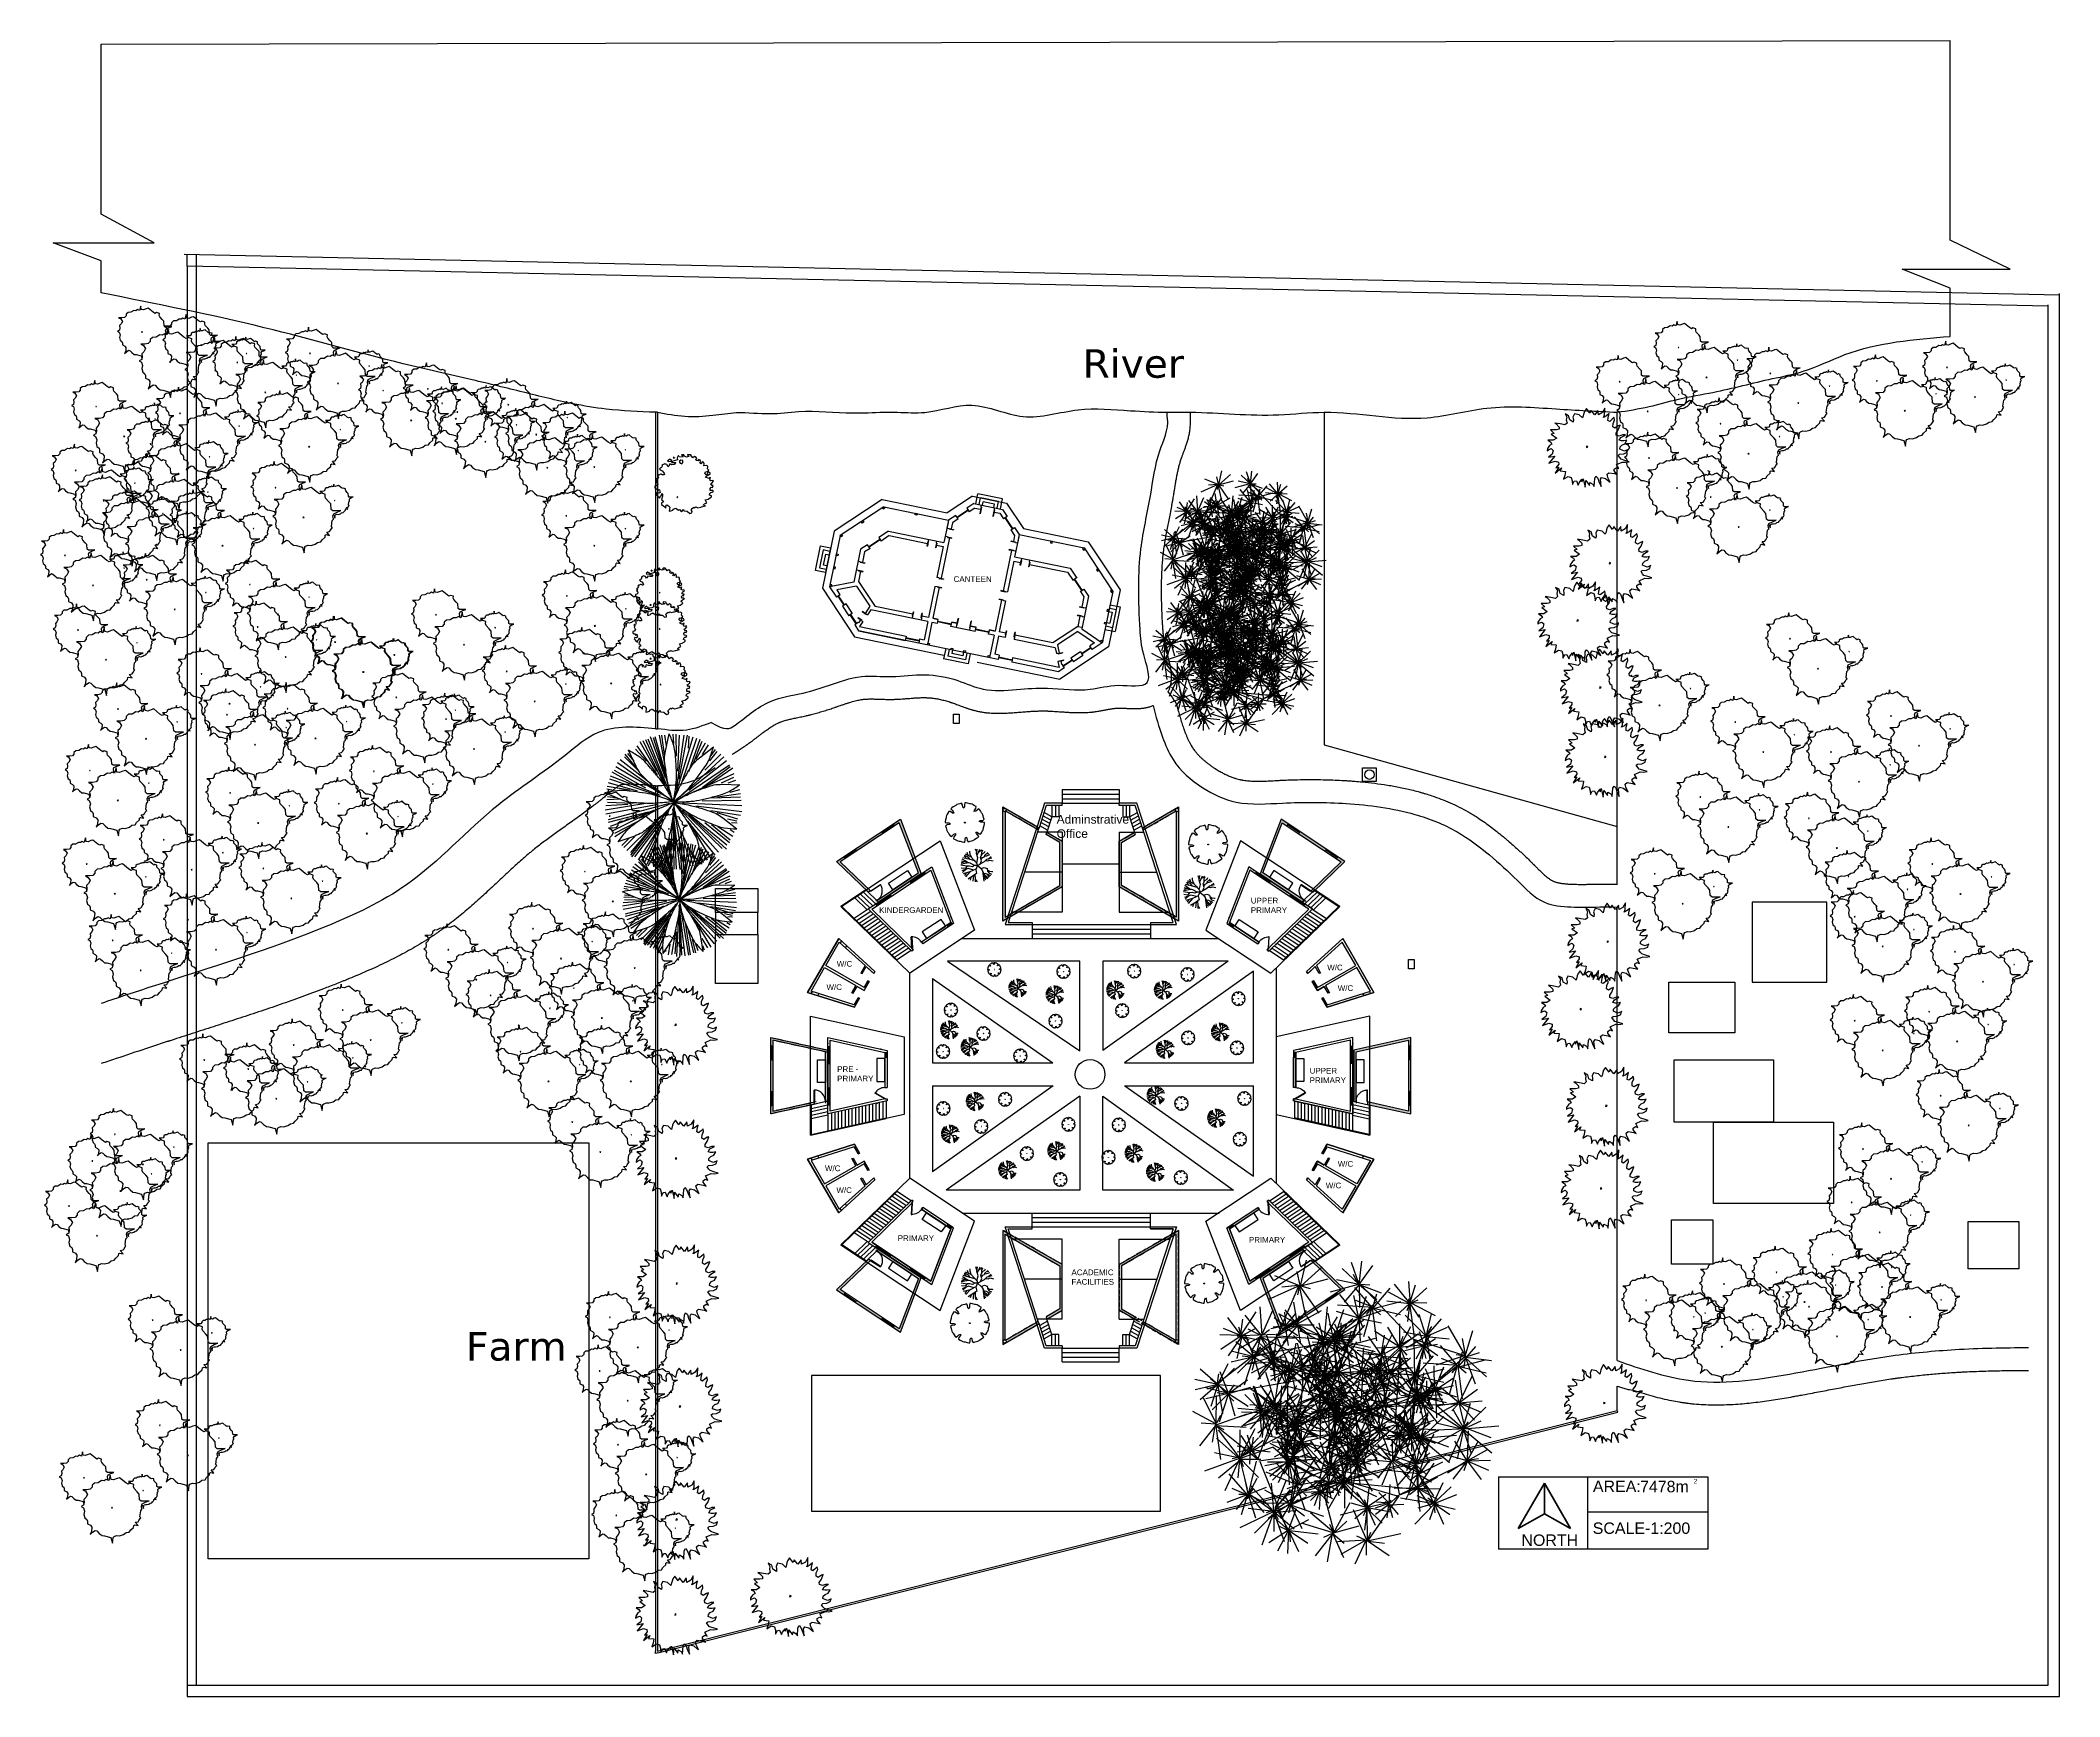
# Model space of a CAD drawing. Header units: millimetres. Extents: x -2023021 to 4454414, y -304659 to 993992.
# Drawn here: x 1977501 to 2154423, y 28816 to 173967 of the extents above; entities that cross this region are included whole.
import ezdxf

# ---------------------------------------------------------------- set-up
doc = ezdxf.new("R2010")
doc.units = ezdxf.units.MM
doc.header["$LTSCALE"] = 10
doc.header["$MEASUREMENT"] = 0
doc.linetypes.add('ACAD_ISO02W100', pattern=[15, 12, -3])
doc.linetypes.add('BANKLINE1', pattern=[5.5, 4, -1.5])
for name, color, linetype in [('COLUMN', 5, 'Continuous'), ('D &W', 26, 'Continuous'), ('First Floor', 7, 'Continuous'), ('XL Transparent', 253, 'Continuous'), ('zelen', 69, 'Continuous')]:
    doc.layers.add(name, color=color, linetype=linetype)
doc.styles.get("Standard").update_dxf_attribs({"font": 'arial.ttf'})

# ---------------------------------------------------------------- blocks, each defined once
blk = doc.blocks.new('DADA')
at = {"layer": 'D &W'}
for p, q in [((3991.45, 3694.9), (3991.45, 3695.5)), ((3991.45, 3695.5), (3991.49, 3695.5)), ((3991.45, 3694.9), (3991.49, 3694.9)), ((3991.49, 3694.9), (3991.49, 3695.5)), ((3992.61, 3694.9), (3992.61, 3695.5)), ((3992.65, 3695.5), (3992.61, 3695.5)), ((3992.65, 3694.9), (3992.61, 3694.9)), ((3992.65, 3694.9), (3992.65, 3695.5))]:
    blk.add_line(p, q, dxfattribs=at)
blk = doc.blocks.new('SDAWDA')
at = {"layer": 'D &W'}
h = blk.add_hatch(color=0, dxfattribs=at)
h.dxf.hatch_style = 1
h.paths.add_polyline_path([(3989.8, 3694.9), (3989.76, 3694.9), (3989.76, 3694.86), (3989.8, 3694.86)])
h.paths.add_polyline_path([(3990.96, 3694.86), (3990.96, 3694.9), (3990.92, 3694.9), (3990.92, 3694.86)])
for p, q in [((3989.76, 3694.9), (3990.96, 3694.9)), ((3989.76, 3694.9), (3989.76, 3694.86)), ((3989.76, 3694.86), (3990.96, 3694.86)), ((3989.8, 3694.9), (3989.8, 3694.86)), ((3990.92, 3694.9), (3990.92, 3694.86)), ((3990.96, 3694.9), (3990.96, 3694.86))]:
    blk.add_line(p, q, dxfattribs=at)
blk = doc.blocks.new('ASDAW')
at = {"layer": 'D &W'}
for p, q in [((3995.81, 3694.88), (3995.81, 3695.28)), ((3995.81, 3695.28), (3995.85, 3695.28)), ((3995.85, 3694.88), (3995.81, 3694.88)), ((3995.85, 3694.88), (3995.85, 3695.28)), ((3996.57, 3694.88), (3996.57, 3695.28)), ((3996.61, 3695.28), (3996.57, 3695.28)), ((3996.61, 3694.88), (3996.57, 3694.88)), ((3996.61, 3694.88), (3996.61, 3695.28))]:
    blk.add_line(p, q, dxfattribs=at)
blk = doc.blocks.new('AAAAAA')
at = {"layer": 'D &W'}
for p, q in [((3982.29, 3694.88), (3982.29, 3695.28)), ((3982.29, 3695.28), (3982.33, 3695.28)), ((3982.29, 3694.88), (3982.33, 3694.88)), ((3982.33, 3694.88), (3982.33, 3695.28)), ((3982.95, 3694.88), (3982.95, 3695.28)), ((3982.99, 3695.28), (3982.95, 3695.28)), ((3982.95, 3694.88), (3982.99, 3694.88)), ((3982.99, 3694.88), (3982.99, 3695.28))]:
    blk.add_line(p, q, dxfattribs=at)
blk = doc.blocks.new('ASDA')
h = blk.add_hatch(color=0)
h.dxf.hatch_style = 1
h.paths.add_polyline_path([(3984.23, 3699.56), (3984.19, 3699.56), (3984.19, 3699.52), (3984.23, 3699.52)])
h.paths.add_polyline_path([(3985.35, 3699.52), (3985.35, 3699.56), (3985.31, 3699.56), (3985.31, 3699.52)])
at = {"layer": 'D &W'}
for p, q in [((3984.19, 3699.56), (3985.35, 3699.56)), ((3984.19, 3699.56), (3984.19, 3699.52)), ((3984.19, 3699.52), (3985.35, 3699.52)), ((3984.23, 3699.56), (3984.23, 3699.52)), ((3985.31, 3699.56), (3985.31, 3699.52)), ((3985.35, 3699.56), (3985.35, 3699.52))]:
    blk.add_line(p, q, dxfattribs=at)
blk = doc.blocks.new('12355')
at = {"layer": 'D &W'}
for p, q in [((3982.65, 3699.96), (3982.38, 3700.23)), ((3983.2, 3701.05), (3983.47, 3700.78))]:
    blk.add_line(p, q, dxfattribs=at)
at = {"layer": 'D &W', "rotation": 45}
blk.add_blockref('ASDA', (3781.24, -1733.13), dxfattribs=at)
blk = doc.blocks.new('AAAW')
at = {"layer": 'D &W'}
h = blk.add_hatch(color=256, dxfattribs=at)
h.dxf.hatch_style = 1
h.paths.add_polyline_path([(3980.77, 3695.33), (3980.74, 3695.3), (3980.77, 3695.28), (3980.79, 3695.3)])
h.paths.add_polyline_path([(3981.39, 3694.65), (3981.42, 3694.62), (3981.45, 3694.65), (3981.42, 3694.68)])
at = {"layer": 'COLUMN', "color": 1}
for p, q in [((3980.89, 3695.45), (3980.62, 3695.18)), ((3981.57, 3694.77), (3981.3, 3694.5))]:
    blk.add_line(p, q, dxfattribs=at)
at = {"layer": 'D &W'}
for p, q in [((3981.42, 3694.62), (3980.74, 3695.3)), ((3981.45, 3694.65), (3980.77, 3695.33)), ((3980.79, 3695.3), (3980.77, 3695.28)), ((3981.42, 3694.68), (3981.39, 3694.65)), ((3981.45, 3694.65), (3981.42, 3694.62))]:
    blk.add_line(p, q, dxfattribs=at)
blk = doc.blocks.new('asdawd')
at = {"color": 3, "linetype": 'BANKLINE1', "ltscale": 0.2}
for p, q in [((4114.23, 3769.4), (4112.35, 3767.53)), ((4114.23, 3769.4), (4117.29, 3769.4)), ((4117.29, 3769.4), (4119.17, 3767.53)), ((4106.55, 3767.53), (4102.97, 3763.95)), ((4106.55, 3767.53), (4112.35, 3767.53)), ((4119.17, 3767.53), (4124.97, 3767.53)), ((4124.97, 3767.53), (4128.55, 3763.95)), ((4102.97, 3763.95), (4102.97, 3758.85)), ((4128.55, 3763.95), (4128.55, 3758.85)), ((4102.97, 3758.85), (4106.57, 3755.24)), ((4128.55, 3758.85), (4124.95, 3755.24)), ((4106.57, 3755.24), (4124.95, 3755.24))]:
    blk.add_line(p, q, dxfattribs=at)
for p, q in [((4114.48, 3768.8), (4113.95, 3768.28)), ((4114.48, 3768.8), (4117.05, 3768.8)), ((4116.86, 3769.7), (4114.66, 3769.7)), ((4114.66, 3768.8), (4114.66, 3769.7)), ((4116.56, 3769.4), (4114.96, 3769.4)), ((4114.96, 3768.8), (4114.96, 3769.4)), ((4116.26, 3769.1), (4115.26, 3769.1)), ((4115.26, 3768.8), (4115.26, 3769.1)), ((4116.26, 3768.8), (4116.26, 3769.1)), ((4116.56, 3768.8), (4116.56, 3769.4)), ((4116.86, 3768.8), (4116.86, 3769.7)), ((4117.05, 3768.8), (4117.57, 3768.28)), ((4106.8, 3766.93), (4103.57, 3763.7)), ((4106.8, 3766.93), (4112.6, 3766.93)), ((4113.13, 3767.46), (4112.6, 3766.93)), ((4112.6, 3766.93), (4112.6, 3766.19)), ((4112.6, 3766.72), (4112.6, 3764.93)), ((4113.4, 3767.19), (4112.98, 3766.77)), ((4112.98, 3766.77), (4112.98, 3766.23)), ((4114.63, 3768.42), (4114.22, 3768.01)), ((4114.63, 3768.42), (4115.16, 3768.42)), ((4116.36, 3768.42), (4116.89, 3768.42)), ((4116.89, 3768.42), (4117.3, 3768.01)), ((4118.12, 3767.19), (4118.54, 3766.77)), ((4118.39, 3767.46), (4118.92, 3766.93)), ((4118.54, 3766.77), (4118.54, 3766.23)), ((4118.92, 3766.93), (4124.72, 3766.93)), ((4118.92, 3766.93), (4118.92, 3766.19)), ((4118.92, 3766.72), (4118.92, 3764.93)), ((4124.72, 3766.93), (4127.95, 3763.7)), ((4107.63, 3764.93), (4106.91, 3764.2)), ((4107.63, 3764.93), (4112.6, 3764.93)), ((4112.6, 3765.47), (4112.6, 3764.93)), ((4112.98, 3765.43), (4112.98, 3764.55)), ((4118.54, 3765.43), (4118.54, 3764.55)), ((4118.92, 3765.47), (4118.92, 3764.93)), ((4118.92, 3764.93), (4123.89, 3764.93)), ((4123.89, 3764.93), (4124.62, 3764.2)), ((4103.57, 3763.7), (4103.57, 3759.1)), ((4106.09, 3763.38), (4105.57, 3762.87)), ((4107.79, 3764.55), (4107.18, 3763.94)), ((4107.79, 3764.55), (4111.2, 3764.55)), ((4112, 3764.55), (4112.6, 3764.55)), ((4112.6, 3764.55), (4112.6, 3761.8)), ((4112.98, 3764.55), (4112.98, 3761.8)), ((4118.54, 3764.55), (4118.54, 3761.8)), ((4118.92, 3764.55), (4119.52, 3764.55)), ((4118.92, 3764.55), (4118.92, 3761.8)), ((4120.32, 3764.55), (4123.74, 3764.55)), ((4123.74, 3764.55), (4124.35, 3763.94)), ((4125.44, 3763.38), (4125.95, 3762.87)), ((4127.95, 3763.7), (4127.95, 3759.1)), ((4105.57, 3762.87), (4105.57, 3759.93)), ((4106.36, 3763.12), (4105.95, 3762.71)), ((4105.95, 3762.71), (4105.95, 3761.8)), ((4125.17, 3763.12), (4125.57, 3762.71)), ((4125.57, 3762.71), (4125.57, 3761.8)), ((4125.95, 3762.87), (4125.95, 3759.93)), ((4127.95, 3762.5), (4128.85, 3762.5)), ((4127.95, 3762.2), (4128.55, 3762.2)), ((4127.95, 3761.9), (4128.25, 3761.9)), ((4128.25, 3761.9), (4128.25, 3760.9)), ((4128.55, 3762.2), (4128.55, 3760.6)), ((4128.85, 3762.5), (4128.85, 3760.3)), ((4105.57, 3759.93), (4103.57, 3759.1)), ((4105.86, 3759.63), (4104.24, 3758.96)), ((4105.86, 3759.63), (4107.36, 3758.14)), ((4105.95, 3761), (4105.95, 3760.08)), ((4105.95, 3760.08), (4107.81, 3758.22)), ((4112.6, 3761), (4112.6, 3758.22)), ((4112.98, 3761), (4112.98, 3758.22)), ((4118.54, 3761), (4118.54, 3758.22)), ((4118.92, 3761), (4118.92, 3758.22)), ((4125.57, 3760.08), (4123.71, 3758.22)), ((4125.66, 3759.63), (4124.16, 3758.14)), ((4125.57, 3761), (4125.57, 3760.08)), ((4125.66, 3759.63), (4127.28, 3758.96)), ((4125.95, 3759.93), (4127.95, 3759.1)), ((4127.95, 3760.9), (4128.25, 3760.9)), ((4127.95, 3760.6), (4128.55, 3760.6)), ((4127.95, 3760.3), (4128.85, 3760.3)), ((4103.57, 3759.1), (4104.33, 3758.34)), ((4104.24, 3758.96), (4104.59, 3758.61)), ((4105.27, 3757.93), (4105.98, 3757.22)), ((4107.36, 3758.14), (4107.08, 3757.45)), ((4107.51, 3757.84), (4107.31, 3757.36)), ((4112.6, 3757.84), (4107.51, 3757.84)), ((4111.2, 3758.22), (4107.81, 3758.22)), ((4112.6, 3758.22), (4112, 3758.22)), ((4112.6, 3757.84), (4112.6, 3756.22)), ((4113.47, 3758.22), (4112.98, 3758.22)), ((4112.98, 3758.22), (4113.47, 3758.22)), ((4113.47, 3757.84), (4112.98, 3757.84)), ((4112.98, 3757.84), (4112.98, 3755.84)), ((4115.16, 3758.22), (4114.67, 3758.22)), ((4114.67, 3758.22), (4115.16, 3758.22)), ((4116.85, 3757.84), (4114.67, 3757.84)), ((4116.85, 3758.22), (4116.36, 3758.22)), ((4116.36, 3758.22), (4116.85, 3758.22)), ((4118.54, 3758.22), (4118.05, 3758.22)), ((4118.05, 3758.22), (4118.54, 3758.22)), ((4118.54, 3757.84), (4118.05, 3757.84)), ((4118.54, 3757.84), (4118.54, 3755.84)), ((4119.52, 3758.22), (4118.92, 3758.22)), ((4119.52, 3757.84), (4118.92, 3757.84)), ((4118.92, 3757.84), (4118.92, 3756.22)), ((4123.71, 3758.22), (4120.32, 3758.22)), ((4124.01, 3757.84), (4120.32, 3757.84)), ((4124.01, 3757.84), (4124.21, 3757.36)), ((4124.16, 3758.14), (4124.44, 3757.45)), ((4126.25, 3757.93), (4125.54, 3757.22)), ((4127.28, 3758.96), (4126.93, 3758.61)), ((4127.95, 3759.1), (4127.2, 3758.34)), ((4105, 3757.66), (4105.71, 3756.96)), ((4106.39, 3756.28), (4106.82, 3755.84)), ((4106.66, 3756.55), (4106.69, 3756.52)), ((4106.81, 3756.81), (4106.69, 3756.52)), ((4107.04, 3756.71), (4106.84, 3756.22)), ((4106.84, 3756.22), (4111, 3756.22)), ((4112.2, 3756.22), (4112.6, 3756.22)), ((4119.32, 3756.22), (4118.92, 3756.22)), ((4124.68, 3756.22), (4120.52, 3756.22)), ((4124.48, 3756.71), (4124.68, 3756.22)), ((4125.13, 3756.28), (4124.7, 3755.84)), ((4124.71, 3756.81), (4124.83, 3756.52)), ((4124.86, 3756.55), (4124.83, 3756.52)), ((4126.52, 3757.66), (4125.81, 3756.96)), ((4119.32, 3755.84), (4106.82, 3755.84)), ((4106.82, 3755.84), (4111, 3755.84)), ((4114.62, 3755.84), (4114.62, 3754.94)), ((4116.82, 3754.94), (4114.62, 3754.94)), ((4114.92, 3755.84), (4114.92, 3755.24)), ((4116.52, 3755.24), (4114.92, 3755.24)), ((4115.22, 3755.84), (4115.22, 3755.54)), ((4116.22, 3755.54), (4115.22, 3755.54)), ((4116.22, 3755.84), (4116.22, 3755.54)), ((4116.52, 3755.84), (4116.52, 3755.24)), ((4116.82, 3755.84), (4116.82, 3754.94)), ((4124.7, 3755.84), (4120.52, 3755.84))]:
    blk.add_line(p, q)
at = {"layer": 'COLUMN'}
for points in [[(4106.91, 3766.82), (4106.8, 3766.72), (4106.7, 3766.82), (4106.8, 3766.93)], [(4109.78, 3766.78), (4109.63, 3766.78), (4109.63, 3766.93), (4109.78, 3766.93)], [(4121.75, 3766.78), (4121.9, 3766.78), (4121.9, 3766.93), (4121.75, 3766.93)], [(4124.61, 3766.82), (4124.72, 3766.72), (4124.83, 3766.82), (4124.72, 3766.93)], [(4105.35, 3765.26), (4105.24, 3765.15), (4105.13, 3765.26), (4105.24, 3765.37)], [(4126.18, 3765.26), (4126.28, 3765.15), (4126.39, 3765.26), (4126.28, 3765.37)], [(4103.78, 3763.7), (4103.68, 3763.59), (4103.57, 3763.7), (4103.68, 3763.8)], [(4127.74, 3763.7), (4127.85, 3763.59), (4127.95, 3763.7), (4127.85, 3763.8)], [(4103.72, 3761.9), (4103.57, 3761.9), (4103.57, 3762.05), (4103.72, 3762.05)], [(4127.8, 3761.9), (4127.95, 3761.9), (4127.95, 3762.05), (4127.8, 3762.05)], [(4103.72, 3760.9), (4103.57, 3760.9), (4103.57, 3760.75), (4103.72, 3760.75)], [(4127.8, 3760.9), (4127.95, 3760.9), (4127.95, 3760.75), (4127.8, 3760.75)], [(4103.72, 3759.31), (4103.57, 3759.31), (4103.57, 3759.16), (4103.72, 3759.16)], [(4127.8, 3759.31), (4127.95, 3759.31), (4127.95, 3759.16), (4127.8, 3759.16)], [(4112.98, 3755.99), (4113.13, 3755.99), (4113.13, 3755.84), (4112.98, 3755.84)], [(4115.07, 3755.99), (4115.22, 3755.99), (4115.22, 3755.84), (4115.07, 3755.84)], [(4116.22, 3755.99), (4116.37, 3755.99), (4116.37, 3755.84), (4116.22, 3755.84)], [(4118.39, 3755.99), (4118.54, 3755.99), (4118.54, 3755.84), (4118.39, 3755.84)]]:
    blk.add_lwpolyline(points, close=True, dxfattribs=at)
at = {"layer": 'D &W'}
for p, q in [((4115.16, 3768.64), (4115.16, 3768.8)), ((4116.36, 3768.64), (4116.36, 3768.8)), ((4111.24, 3764.74), (4111.24, 3764.93)), ((4111.96, 3764.74), (4111.96, 3764.93)), ((4112.79, 3766.19), (4112.6, 3766.19)), ((4112.79, 3765.47), (4112.6, 3765.47)), ((4118.73, 3766.19), (4118.92, 3766.19)), ((4118.73, 3765.47), (4118.92, 3765.47)), ((4119.56, 3764.74), (4119.56, 3764.93)), ((4120.28, 3764.74), (4120.28, 3764.93)), ((4105.76, 3761.8), (4105.57, 3761.8)), ((4112.79, 3761.8), (4112.6, 3761.8)), ((4118.73, 3761.8), (4118.92, 3761.8)), ((4125.76, 3761.8), (4125.95, 3761.8)), ((4105.76, 3761), (4105.57, 3761)), ((4112.79, 3761), (4112.6, 3761)), ((4118.73, 3761), (4118.92, 3761)), ((4125.57, 3760.08), (4125.95, 3760.08)), ((4125.76, 3761), (4125.95, 3761)), ((4111.2, 3758.22), (4111.2, 3757.84)), ((4112, 3758.22), (4112, 3757.84)), ((4113.47, 3757.84), (4113.47, 3758.22)), ((4114.67, 3757.84), (4114.67, 3758.22)), ((4115.16, 3757.84), (4115.16, 3758.22)), ((4116.36, 3757.84), (4116.36, 3758.22)), ((4116.85, 3757.84), (4116.85, 3758.22)), ((4118.05, 3757.84), (4118.05, 3758.22)), ((4119.52, 3758.22), (4119.52, 3757.84)), ((4120.32, 3758.22), (4120.32, 3757.84)), ((4106.92, 3756.76), (4107.04, 3756.71)), ((4107.19, 3757.41), (4107.31, 3757.36)), ((4111, 3756.22), (4111, 3755.84)), ((4112.2, 3756.22), (4112.2, 3755.84)), ((4119.32, 3756.22), (4119.32, 3755.84)), ((4120.52, 3756.22), (4120.52, 3755.84)), ((4124.34, 3757.41), (4124.21, 3757.36)), ((4124.6, 3756.76), (4124.48, 3756.71))]:
    blk.add_line(p, q, dxfattribs=at)
at = {"layer": 'COLUMN'}
for p in [(123.71, 63.16), (125.09, 61.77)]:
    blk.add_blockref('AAAW', p, dxfattribs=at)
at = {"layer": 'COLUMN', "xscale": -1}
for p in [(8107.81, 63.16), (8106.43, 61.77)]:
    blk.add_blockref('AAAW', p, dxfattribs=at)
at = {"layer": 'D &W', "xscale": -1}
for name, p, rotation in [('DADA', (123.71, 7463.53), 180), ('ASDAW', (417.92, -230.39), 270), ('ASDAW', (123.71, 7459.61), 180), ('ASDAW', (410.88, -234.82), 270), ('ASDAW', (417.92, -234.82), 270), ('AAAAAA', (2234.94, -1336.36), 292.4999999999961)]:
    blk.add_blockref(name, p, dxfattribs=dict(at, rotation=rotation))
at = {"layer": 'D &W'}
for name, p in [('12355', (130.75, 67.23)), ('12355', (123.71, 63.16)), ('SDAWDA', (123.71, 63.16)), ('DADA', (123.71, 63.16)), ('SDAWDA', (127.09, 63.16)), ('ASDAW', (123.71, 63.16)), ('SDAWDA', (129.56, 61.16))]:
    blk.add_blockref(name, p, dxfattribs=at)
at = {"layer": 'D &W', "xscale": -1}
for name, p in [('12355', (8100.77, 67.23)), ('12355', (8107.81, 63.16)), ('ASDAW', (8107.81, 63.16)), ('SDAWDA', (8101.97, 61.16))]:
    blk.add_blockref(name, p, dxfattribs=at)
at = {"layer": 'D &W'}
for name, p, rotation in [('ASDAW', (7813.61, -230.39), 90.00000000000001), ('ASDAW', (8107.81, 7459.61), 180), ('ASDAW', (7813.61, -234.82), 90.00000000000001), ('ASDAW', (7820.64, -234.82), 90.00000000000001), ('AAAAAA', (5996.58, -1336.36), 67.50000000000391)]:
    blk.add_blockref(name, p, dxfattribs=dict(at, rotation=rotation))
blk = doc.blocks.new('z_96')
at = {"color": 86, "linetype": 'Continuous'}
for p, q in [((-282, 143), (-440, 264)), ((-279, 140), (-327, 271)), ((-280, 150), (-254, 304)), ((-277, 144), (-209, 319)), ((-276, 141), (-147, 221)), ((-10, 183), (-130, 223)), ((2, 182), (-93, 262)), ((-2, 184), (-55, 292)), ((1, 182), (29, 300)), ((4, 189), (59, 265)), ((6, 185), (92, 285)), ((396, 95), (439, 246)), ((-283, 139), (-471, 115)), ((-292, 134), (-431, 180)), ((-279, 142), (-398, 17)), ((-286, 137), (-375, 92)), ((-278, 140), (-313, -1)), ((-279, 135), (-307, 100)), ((-280, 150), (-304, 174)), ((-278, 131), (-222, 40)), ((-277, 137), (-129, 19)), ((-263, 140), (-131, 114)), ((-260, 142), (-98, 156)), ((-6, 186), (-100, 114)), ((-5, 182), (-87, 72)), ((-1, 185), (126, 194)), ((2, 183), (70, 78)), ((10, 182), (88, 115)), ((393, 90), (285, 153)), ((393, 90), (354, 209)), ((393, 90), (479, 182)), ((393, 90), (515, 124)), ((-75, -25), (-112, 38)), ((-72, -35), (-42, 65)), ((164, -90), (143, 12)), ((163, -89), (239, 8)), ((393, 90), (274, 50)), ((393, 90), (294, 12)), ((391, 83), (363, 42)), ((393, 90), (494, 13)), ((393, 90), (517, 64)), ((393, 90), (443, -26)), ((409, 93), (456, 89)), ((-237, -199), (-267, -22)), ((-234, -202), (-196, -41)), ((-75, -39), (-157, -75)), ((-74, -33), (-152, -41)), ((-65, -33), (-136, -11)), ((-76, -36), (-103, -106)), ((-80, -29), (-90, -20)), ((-73, -35), (-72, -112)), ((-70, -40), (-38, -103)), ((-70, -41), (4, -57)), ((-68, -28), (-56, -19)), ((167, -95), (37, -175)), ((161, -92), (74, -95)), ((159, -86), (86, -29)), ((164, -102), (119, -171)), ((163, -86), (138, -56)), ((164, -93), (157, -141)), ((160, -93), (268, -148)), ((164, -92), (234, -170)), ((165, -92), (296, -74)), ((167, -88), (276, -25)), ((167, -91), (187, -100)), ((167, -104), (188, -213)), ((168, -88), (194, -72)), ((-237, -199), (-392, -169)), ((-242, -196), (-391, -241)), ((-242, -199), (-330, -310)), ((-246, -194), (-283, -164)), ((-241, -202), (-259, -277)), ((-242, -202), (-48, -207)), ((-236, -201), (-139, -307)), ((-231, -196), (-205, -162)), ((-231, -206), (-147, -236))]:
    blk.add_line(p, q, dxfattribs=at)
at = {"color": 251, "linetype": 'Continuous'}
for p, q in [((-18, -6), (-275, 142)), ((-5, -3), (1, 176)), ((0, 0), (389, 84)), ((-10, -6), (-236, -205)), ((-16, -6), (-75, -37)), ((-5, -19), (164, -92))]:
    blk.add_line(p, q, dxfattribs=at)
blk = doc.blocks.new('сосна 1')
for p, rotation in [((318, 388), 121.1570021628385), ((-413, 387), 205.4822314301707), ((-137, 361), 177.7388340989747), ((-117, 122), 55.05972244949476), ((-351, 122), 257.3134436407499), ((-143, -5), 121.1570021628385), ((286, 9), 60.73020616460848), ((-343, -102), 57.88453704712605), ((-274, 161), 177.7388340989747), ((234, -65), 73.86762904044271), ((174, 17), 349.7944254651076), ((327, 46), 177.7388340989747), ((-502, -282), 279.7984529833926), ((-175, -367), 63.19571700542104), ((98, -5), 177.7388340989747), ((-49, -394), 342.5348703671633), ((261, -459), 13.7229345296671)]:
    blk.add_blockref('z_96', p, dxfattribs=dict(rotation=rotation))
blk = doc.blocks.new('K12-2')
at = {"linetype": 'Continuous'}
for p, q in [((-110, 204), (-131, 190)), ((-131, 190), (-126, 183)), ((-126, 183), (-105, 186)), ((-111, 200), (-111, 200)), ((-95, 193), (-111, 200)), ((-105, 186), (-95, 193)), ((-88, 186), (-98, 177)), ((-98, 177), (-64, 176)), ((-67, 191), (-88, 186)), ((-76, 221), (-84, 215)), ((-84, 215), (-73, 214)), ((-64, 176), (-76, 160)), ((-73, 214), (-72, 220)), ((-48, 198), (-67, 191)), ((-44, 232), (-50, 213)), ((-50, 213), (-48, 198)), ((-39, 233), (-44, 232)), ((-36, 222), (-39, 233)), ((-7, 220), (-36, 222)), ((-21, 195), (-36, 184)), ((-36, 184), (-28, 170)), ((-28, 170), (-13, 164)), ((-4, 192), (-21, 195)), ((3, 240), (-16, 239)), ((-16, 239), (-3, 230)), ((-13, 164), (-5, 177)), ((-3, 230), (-7, 220)), ((-5, 177), (-4, 192)), ((8, 228), (3, 240)), ((27, 221), (8, 228)), ((49, 227), (27, 221)), ((37, 243), (33, 236)), ((33, 236), (49, 227)), ((63, 240), (37, 243)), ((60, 238), (63, 240)), ((78, 215), (60, 238)), ((93, 225), (78, 215)), ((105, 218), (93, 225)), ((104, 199), (111, 208)), ((107, 192), (104, 199)), ((111, 208), (105, 218)), ((128, 190), (107, 192)), ((138, 196), (122, 201)), ((122, 201), (128, 190)), ((136, 170), (144, 183)), ((145, 166), (136, 170)), ((144, 183), (138, 196)), ((157, 181), (145, 166)), ((167, 178), (157, 181)), ((172, 164), (167, 178)), ((-220, 40), (-228, 34)), ((-228, 34), (-219, 30)), ((-219, 30), (-226, 13)), ((-226, 13), (-219, 8)), ((-210, 44), (-220, 40)), ((-219, 8), (-213, -6)), ((-206, 74), (-214, 62)), ((-214, 62), (-207, 54)), ((-207, 54), (-210, 44)), ((-201, 70), (-206, 74)), ((-195, 75), (-201, 70)), ((-192, 128), (-198, 124)), ((-198, 124), (-192, 115)), ((-187, 79), (-195, 75)), ((-182, 133), (-192, 128)), ((-192, 115), (-186, 112)), ((-182, 78), (-187, 79)), ((-186, 112), (-175, 107)), ((-175, 145), (-182, 133)), ((-176, 74), (-182, 78)), ((-168, 159), (-178, 153)), ((-178, 153), (-177, 150)), ((-177, 150), (-175, 145)), ((-169, 73), (-176, 74)), ((-175, 107), (-161, 90)), ((-162, 73), (-169, 73)), ((-160, 163), (-168, 159)), ((-157, 80), (-162, 73)), ((-161, 90), (-157, 80)), ((-154, 166), (-160, 163)), ((-147, 162), (-154, 166)), ((-137, 159), (-147, 162)), ((-128, 141), (-137, 159)), ((-120, 146), (-128, 141)), ((-114, 163), (-120, 146)), ((-96, 158), (-114, 163)), ((-76, 160), (-96, 158)), ((6, 4), (0, 0)), ((0, 0), (2, -5)), ((5, -3), (8, 1)), ((170, 147), (172, 164)), ((195, 151), (170, 147)), ((176, 85), (184, 98)), ((189, 74), (176, 85)), ((182, 51), (195, 65)), ((184, 52), (182, 51)), ((184, 98), (205, 103)), ((204, 44), (184, 52)), ((205, 77), (189, 74)), ((202, 142), (195, 151)), ((195, 65), (204, 67)), ((201, 90), (198, 82)), ((198, 82), (205, 77)), ((200, 123), (202, 142)), ((211, 112), (200, 123)), ((207, 97), (201, 90)), ((204, 67), (223, 79)), ((211, 42), (204, 44)), ((205, 103), (211, 112)), ((222, 90), (207, 97)), ((225, 51), (211, 42)), ((218, 29), (225, 51)), ((229, 23), (218, 29)), ((223, 79), (222, 90)), ((225, -3), (235, 5)), ((243, 27), (229, 23)), ((235, 5), (249, 19)), ((249, 19), (243, 27)), ((-225, -19), (-236, -22)), ((-236, -22), (-236, -36)), ((-236, -36), (-225, -43)), ((-220, -76), (-226, -87)), ((-226, -87), (-211, -107)), ((-213, -6), (-225, -19)), ((-225, -43), (-216, -45)), ((-205, -78), (-220, -76)), ((-216, -45), (-213, -58)), ((-213, -58), (-201, -48)), ((-211, -107), (-196, -117)), ((-194, -74), (-205, -78)), ((-201, -48), (-200, -52)), ((-200, -52), (-194, -74)), ((-196, -117), (-191, -102)), ((-191, -102), (-182, -95)), ((-172, -103), (-183, -130)), ((-183, -130), (-171, -140)), ((-181, -159), (-183, -172)), ((-182, -95), (-180, -82)), ((-164, -150), (-181, -159)), ((-180, -82), (-172, -88)), ((-172, -88), (-172, -103)), ((-171, -140), (-164, -150)), ((2, -5), (5, -3)), ((165, -178), (175, -167)), ((175, -167), (194, -158)), ((181, -134), (207, -128)), ((194, -158), (181, -134)), ((207, -128), (226, -114)), ((217, -94), (220, -81)), ((233, -101), (217, -94)), ((220, -81), (229, -73)), ((221, -41), (229, -30)), ((223, -56), (221, -41)), ((243, -58), (223, -56)), ((235, -16), (225, -3)), ((226, -114), (232, -110)), ((229, -30), (241, -33)), ((229, -73), (237, -72)), ((232, -110), (233, -101)), ((247, -16), (235, -16)), ((237, -72), (249, -65)), ((241, -33), (247, -16)), ((249, -65), (243, -58)), ((-183, -172), (-162, -187)), ((-162, -187), (-145, -203)), ((-145, -187), (-139, -177)), ((-145, -203), (-145, -187)), ((-139, -177), (-124, -183)), ((-124, -183), (-114, -196)), ((-114, -196), (-118, -228)), ((-118, -228), (-103, -226)), ((-103, -226), (-88, -220)), ((-88, -220), (-85, -212)), ((-85, -212), (-63, -202)), ((-63, -202), (-60, -206)), ((-60, -206), (-41, -219)), ((-41, -219), (-32, -215)), ((-32, -215), (-15, -233)), ((-15, -233), (1, -214)), ((1, -214), (3, -226)), ((3, -226), (32, -228)), ((32, -228), (53, -247)), ((53, -247), (70, -243)), ((64, -218), (73, -208)), ((72, -232), (64, -218)), ((70, -243), (72, -232)), ((73, -208), (87, -196)), ((87, -196), (94, -200)), ((94, -200), (104, -192)), ((104, -192), (120, -200)), ((120, -200), (143, -194)), ((143, -194), (150, -193)), ((150, -193), (183, -185)), ((183, -185), (165, -178))]:
    blk.add_line(p, q, dxfattribs=at)
blk = doc.blocks.new('*U16')
for points in [[(0, 1540.256), (-77.4954, 1428.4452), (-106.5784, 1341.501), (-135.636, 1217.295), (-155.0162, 1167.6126), (-280.9748, 1291.8186), (-474.7514, 1329.0804), (-532.892, 1204.8744), (-513.5118, 1105.5096), (-523.1892, 1006.1194), (-658.8506, 1093.089), (-707.2884, 1254.5568), (-842.9244, 1329.0804), (-775.1064, 1204.8744), (-794.4866, 1093.089), (-765.429, 968.8576), (-852.6272, 894.334), (-1036.701, 931.5958), (-1249.8832, 968.8576), (-1191.7426, 931.5958), (-1075.4614, 807.3898), (-1075.4614, 720.4456), (-1182.0398, 695.6044), (-1414.5768, 695.6044), (-1269.238, 558.9524), (-1385.5192, 534.1112), (-1172.3624, 372.6434), (-1307.9984, 285.6992), (-1521.1552, 285.6992), (-1414.5768, 223.5962), (-1366.139, 136.652), (-1453.3372, 86.9442), (-1540.5354, -37.2618), (-1550.2382, -124.206), (-1501.775, -86.9442), (-1385.5192, -37.2618), (-1307.9984, -111.7854), (-1346.7588, -260.8326), (-1501.775, -385.064), (-1249.8832, -335.3816), (-1482.3948, -621.0554), (-1230.503, -534.1112), (-1104.5444, -571.373), (-1094.8416, -658.3172), (-1201.42, -794.9692), (-1094.8416, -770.128), (-1230.503, -1006.1194), (-978.5858, -807.3898), (-1036.701, -919.1752), (-823.5442, -944.0164), (-852.6272, -1105.4842), (-901.065, -1254.5568), (-726.6686, -1142.746), (-600.71, -1180.0078), (-561.9496, -1316.6598), (-552.2722, -1465.707), (-484.4542, -1329.0804), (-397.2306, -1316.6598), (-319.7352, -1490.5482), (-280.9748, -1391.1834), (-174.3964, -1254.5568), (-174.3964, -1353.9216), (-125.9586, -1229.7156), (-48.4378, -1565.0718), (-29.0576, -1304.2392), (116.2812, -1502.9688), (135.6614, -1378.7628), (251.9172, -1440.8658), (310.0578, -1540.2306), (329.438, -1217.295), (377.8758, -1130.3254), (445.6938, -1204.8744), (494.157, -1341.501), (581.3552, -1540.2306), (552.2722, -1254.5568), (600.71, -1180.0078), (755.7516, -1217.295), (891.3876, -1329.0804), (939.8254, -1366.3422), (842.9498, -1180.0078), (813.8668, -1055.8018), (891.3876, -993.6988), (1114.2472, -1030.9606), (1211.1228, -1068.2224), (1094.867, -919.1752), (1094.867, -857.0722), (1182.0652, -794.9692), (1278.9408, -832.231), (1191.7426, -670.7378), (1414.6022, -571.373), (1540.5608, -583.7936), (1685.8996, -558.9524), (1521.1806, -509.27), (1375.8418, -459.5876), (1317.7012, -397.4846), (1259.5606, -310.515), (1308.0238, -260.8326), (1472.7174, -248.412), (1608.3788, -186.309), (1637.4364, -74.5236)], [(1647.1392, -74.5236), (1511.4778, -136.6266), (1433.9824, -111.7854), (1317.7012, -62.103), (1327.404, 24.8412), (1404.8994, 99.3648), (1521.1806, 149.0726), (1598.676, 285.6992), (1482.4202, 260.858), (1385.5192, 260.858), (1298.321, 285.6992), (1366.139, 397.4846), (1472.7174, 459.5876), (1540.5608, 496.8494), (1424.2796, 496.8494), (1298.321, 447.167), (1182.0652, 484.4288), (1172.3624, 571.3984), (1259.5606, 695.6044), (1327.404, 881.9134), (1259.5606, 857.0722), (1123.9246, 770.128), (1046.4038, 819.8104), (1056.1066, 956.437), (1114.2472, 1080.6684), (1094.867, 1192.4538), (1017.3462, 1117.9302), (920.4452, 1030.9606), (852.6272, 1068.2478), (862.33, 1167.6126), (901.0904, 1341.501), (794.512, 1254.5568), (678.2308, 1192.4538), (716.9912, 1291.8186), (726.6686, 1552.6766), (629.793, 1378.7628), (474.7768, 1291.8186), (455.3966, 1465.7324), (329.438, 1291.8186), (184.0992, 1465.7324), (135.6614, 1353.9216), (0, 1540.256)]]:
    blk.add_lwpolyline(points)
blk.add_lwpolyline([(9.7028, 49.6824), (0, 0), (48.4378, 12.4206), (58.1406, 37.2618)], close=True)
blk = doc.blocks.new('Clump of Trees or Bushes - plan')
for points in [[(-10.993, 56.487), (-9.228, 58.426), (-10.144, 63.512), (-8.923, 67.033), (-3.43, 69.772), (2.673, 72.119), (-2.82, 71.728), (-10.449, 71.728), (-13.195, 74.075), (-13.806, 83.073), (-16.857, 86.594), (-22.045, 92.071), (-22.961, 94.81), (-22.656, 98.722), (-28.759, 100.678), (-31.811, 99.113), (-35.472, 101.461), (-45.543, 109.676), (-49.815, 108.503), (-55.308, 106.155), (-59.58, 106.938), (-60.801, 113.98), (-63.242, 104.982), (-67.209, 106.938), (-70.872, 104.59), (-74.839, 104.982), (-80.637, 101.461), (-86.435, 101.069), (-90.402, 97.548), (-90.402, 94.419), (-93.454, 90.898), (-98.947, 90.115), (-105.66, 90.115), (-101.083, 87.768), (-98.031, 82.682), (-100.778, 77.596), (-103.829, 74.466), (-103.219, 69.772), (-104.134, 65.077), (-108.102, 62.73), (-104.439, 60.774), (-102.609, 55.297), (-103.829, 50.211), (-102.303, 44.342), (-98.947, 41.995), (-98.031, 38.865), (-98.031, 34.953), (-93.148, 32.606), (-90.707, 29.476), (-91.317, 22.434), (-93.454, 17.348), (-89.487, 21.26), (-85.519, 23.999), (-82.468, 23.216), (-78.806, 19.304), (-74.228, 15.783), (-69.956, 15.392), (-59.886, 12.653), (-58.254, 7.074)], [(59.448, 5.262), (60.936, 4.858), (62.652, -1.011), (63.415, 4.858), (64.178, 5.836), (66.848, 6.814), (69.709, 6.569), (73.905, 7.792), (76.385, 9.748), (79.627, 10.237), (81.153, 12.438), (84.014, 15.127), (84.205, 17.084), (85.158, 17.573), (88.591, 16.839), (85.73, 20.262), (88.591, 20.751), (89.545, 21.974), (90.689, 24.174), (91.452, 24.663), (90.499, 25.886), (91.261, 31.999), (92.596, 33.466), (92.024, 36.645), (92.787, 38.845), (96.22, 40.557), (100.035, 42.024), (96.602, 41.779), (91.834, 41.779), (90.117, 43.246), (89.736, 48.871), (87.828, 51.071), (84.586, 54.494), (84.014, 56.206), (84.205, 58.651), (80.39, 59.873), (78.483, 58.895), (76.194, 60.362), (69.9, 65.497), (67.23, 64.764), (63.797, 63.297), (61.126, 63.786), (60.364, 68.187), (58.838, 62.563), (56.358, 63.786), (54.07, 62.319), (51.59, 62.563), (47.966, 60.362), (44.343, 60.118), (41.863, 57.917), (41.863, 55.961), (39.956, 53.761), (36.523, 53.272), (32.327, 53.272), (35.187, 51.805), (36.641, 49.381)]]:
    blk.add_lwpolyline(points)
for points in [[(-4.577, 66.508), (-7.629, 55.261), (-12.588, 57.706), (-17.166, 54.772), (-22.125, 55.261), (-29.372, 50.86), (-36.62, 50.371), (-41.579, 45.969), (-41.579, 42.057), (-45.393, 37.656), (-52.259, 36.678), (-60.651, 36.678), (-54.93, 33.743), (-51.115, 27.386), (-54.548, 21.029), (-58.363, 17.116), (-57.6, 11.248), (-58.744, 5.38), (-63.703, 2.446), (-59.126, 0), (-56.837, -6.846), (-58.363, -13.203), (-56.455, -20.539), (-52.259, -23.473), (-51.115, -27.385), (-51.115, -32.275), (-45.012, -35.21), (-41.96, -39.122), (-42.723, -47.924), (-45.393, -54.282), (-40.434, -49.391), (-35.475, -45.968), (-31.661, -46.946), (-27.083, -51.837), (-21.362, -56.238), (-16.021, -56.727), (-3.433, -60.15), (0, -71.887), (1.526, -60.15), (3.052, -58.194), (8.392, -56.238), (14.114, -56.727), (22.506, -54.282), (27.465, -50.369), (33.949, -49.391), (37.001, -44.99), (42.723, -39.611), (43.104, -35.699), (45.012, -34.721), (51.878, -36.188), (46.156, -29.341), (51.878, -28.363), (53.785, -25.918), (56.074, -21.517), (57.6, -20.539), (55.692, -18.094), (57.218, -5.868), (59.888, -2.934), (58.744, 3.424), (60.27, 7.825), (67.136, 11.248), (74.765, 14.182), (67.899, 13.693), (58.363, 13.693), (54.93, 16.627), (54.167, 27.875), (50.352, 32.276), (43.867, 39.123), (42.723, 42.546), (43.104, 47.436), (35.475, 49.882), (31.661, 47.925), (27.083, 50.86), (14.495, 61.129), (9.155, 59.662), (2.289, 56.728), (-3.052, 57.706)], [(-58.055, 61.947), (-58.97, 60.774), (-57.139, 60.774)], [(-1.144, 1.468), (-2.289, 0), (0, 0)], [(62.08, 35.667), (61.508, 34.933), (62.652, 34.933)]]:
    blk.add_lwpolyline(points, close=True)
blk = doc.blocks.new('T12')
for p, q in [((-0.298, 0.537), (-0.587, 1.053)), ((-0.143, 0.252), (-0.535, 1.071)), ((-0.149, 0.306), (-0.491, 1.09)), ((-0.023, 0.047), (-0.446, 1.098)), ((-0.149, 0.431), (-0.409, 1.143)), ((-0.097, 0.297), (-0.357, 1.125)), ((-0.143, 0.493), (-0.328, 1.143)), ((-0.135, 0.546), (-0.253, 1.17)), ((-0.164, 0.831), (-0.209, 1.17)), ((-0.127, 0.983), (-0.157, 1.17)), ((-0.002, 1.026), (-0.016, 1.187)), ((0.021, 0.11), (0.332, 1.143)), ((0.044, 0.804), (0.036, 1.187)), ((0.044, 0.225), (0.177, 1.17)), ((0.066, 0.546), (0.095, 1.17)), ((0.088, 0.404), (0.236, 1.17)), ((0.118, 0.297), (0.399, 1.116)), ((0.251, 0.946), (0.266, 1.152)), ((0.259, 0.537), (0.452, 1.098)), ((0.332, 0.67), (0.488, 1.063)), ((-0.387, 0.314), (-0.936, 0.742)), ((-0.602, 0.537), (-0.861, 0.795)), ((-0.668, 0.617), (-0.847, 0.839)), ((-0.691, 0.715), (-0.802, 0.849)), ((-0.476, 0.715), (-0.668, 0.929)), ((-0.284, 0.483), (-0.639, 0.983)), ((0.102, 0.092), (0.867, 0.795)), ((0.259, 0.217), (0.911, 0.732)), ((0.384, 0.751), (0.548, 1.036)), ((0.496, 0.831), (0.6, 1)), ((0.533, 0.563), (0.815, 0.839)), ((0.622, 0.724), (0.748, 0.884)), ((0.629, 0.795), (0.718, 0.92)), ((-0.298, 0.127), (-1.114, 0.404)), ((-0.232, 0.119), (-1.099, 0.458)), ((-0.595, 0.261), (-1.07, 0.528)), ((-0.491, 0.252), (-1.033, 0.555)), ((-0.068, 0.056), (-1.01, 0.617)), ((-0.328, 0.225), (-0.981, 0.689)), ((0.029, 0.02), (0.963, 0.653)), ((0.326, 0.181), (1.045, 0.501)), ((0.488, 0.261), (0.978, 0.626)), ((0.577, 0.297), (1.023, 0.6)), ((0.822, 0.341), (1.037, 0.439)), ((0.941, 0.341), (1.075, 0.386)), ((-1.077, 0.217), (-1.166, 0.234)), ((-0.936, 0.056), (-1.166, 0.047)), ((-0.773, 0.217), (-1.159, 0.279)), ((-1.01, 0.083), (-1.151, 0.1)), ((-0.706, -0.015), (-1.151, 0.003)), ((-0.632, 0.199), (-1.136, 0.341)), ((0.488, 0.03), (1.164, 0.038)), ((0.659, 0.083), (1.156, 0.1)), ((0.755, 0.1), (1.156, 0.154)), ((0.978, 0.181), (1.141, 0.225)), ((-0.491, -0.015), (-1.195, -0.131)), ((-0.276, -0.032), (-1.18, -0.202)), ((-0.802, -0.032), (-1.18, -0.059)), ((-0.075, -0.015), (-1.143, -0.3)), ((-0.446, -0.166), (-1.143, -0.345)), ((-0.394, -0.157), (-1.106, -0.415)), ((-0.342, -0.131), (-1.07, -0.495)), ((-0.639, -0.336), (-1.033, -0.54)), ((-0.284, -0.318), (-0.757, -0.915)), ((-0.091, -0.122), (-0.736, -0.941)), ((-0.187, -0.291), (-0.684, -0.941)), ((-0.031, -0.326), (-0.068, -1.182)), ((-0.023, -0.112), (0.102, -1.164)), ((-0.016, -0.256), (-0.002, -1.155)), ((-0.008, -0.157), (0.036, -1.155)), ((0.006, -0.131), (0.177, -1.155)), ((0.036, -0.042), (0.77, -0.861)), ((0.147, -0.007), (1.178, -0.05)), ((0.147, -0.131), (0.837, -0.798)), ((0.222, -0.166), (0.919, -0.736)), ((0.236, -0.326), (0.711, -0.915)), ((0.266, -0.219), (0.911, -0.808)), ((0.377, -0.059), (1.178, -0.157)), ((0.533, -0.345), (0.963, -0.692)), ((0.637, -0.139), (1.156, -0.219)), ((0.741, -0.176), (1.104, -0.282)), ((0.926, -0.282), (1.089, -0.318)), ((1, -0.345), (1.097, -0.353)), ((-0.699, -0.388), (-1.025, -0.594)), ((-0.78, -0.62), (-0.906, -0.746)), ((-0.684, -0.594), (-0.869, -0.781)), ((-0.379, -0.398), (-0.817, -0.834)), ((-0.335, -0.363), (-0.757, -0.87)), ((-0.232, -0.398), (-0.624, -0.995)), ((-0.261, -0.47), (-0.558, -1.012)), ((-0.305, -0.612), (-0.513, -1.039)), ((-0.083, -0.612), (-0.172, -1.137)), ((-0.068, -0.665), (-0.105, -1.127)), ((0.11, -0.487), (0.214, -1.146)), ((0.162, -0.612), (0.28, -1.102)), ((0.274, -0.371), (0.644, -0.985)), ((0.652, -0.38), (0.978, -0.647)), ((0.763, -0.415), (1.023, -0.585)), ((0.978, -0.47), (1.045, -0.513)), ((-0.32, -0.719), (-0.469, -1.075)), ((-0.365, -0.958), (-0.454, -1.102)), ((-0.209, -0.923), (-0.246, -1.146)), ((0.259, -0.816), (0.326, -1.102)), ((0.318, -0.896), (0.377, -1.057)), ((0.459, -0.808), (0.577, -1.003)), ((0.473, -0.95), (0.504, -1.039))]:
    blk.add_line(p, q)
for points in [[(-0.014, 0.011, -0.018232), (-0.094, 0.29, -0.024654), (-0.135, 0.501, -0.00785), (-0.167, 0.754, -0.014321), (-0.149, 0.893), (-0.083, 1.195)], [(-0.014, 0.011, 0.025596), (0.035, 0.302, 0.037835), (0.044, 0.501, 0.00676), (0.033, 0.716, 0.00961), (0.021, 0.866, 0.051445), (-0.004, 0.99, 0.029602), (-0.083, 1.195)], [(-0.013, 0.012, 0.025596), (-0.151, 0.272, 0.037835), (-0.266, 0.435, 0.00676), (-0.406, 0.599, 0.00961), (-0.508, 0.71, 0.051445), (-0.603, 0.793, 0.029602), (-0.791, 0.907)], [(-0.013, 0.012, -0.018232), (-0.246, 0.184, -0.024654), (-0.408, 0.326, -0.00785), (-0.588, 0.506, -0.014321), (-0.659, 0.628), (-0.791, 0.907)], [(-0.014, 0.011, 0.025596), (0.209, 0.204, 0.037835), (0.342, 0.353, 0.00676), (0.47, 0.525, 0.00961), (0.556, 0.649, 0.051445), (0.616, 0.761, 0.029602), (0.685, 0.969)], [(-0.014, 0.011, -0.018232), (0.102, 0.277, -0.024654), (0.204, 0.466, -0.00785), (0.34, 0.682, -0.014321), (0.442, 0.778), (0.685, 0.969)], [(-0.021, 0.014, 0.025596), (-0.298, 0.116, 0.037835), (-0.492, 0.161, 0.00676), (-0.705, 0.191, 0.00961), (-0.855, 0.207, 0.051445), (-0.982, 0.205, 0.029602), (-1.198, 0.166)], [(-0.021, 0.014, -0.018232), (-0.31, -0.013, -0.024654), (-0.525, -0.014, -0.00785), (-0.78, 0.001, -0.014321), (-0.913, 0.044), (-1.198, 0.166)], [(0, 0.013, 0.025596), (-0.149, -0.241, 0.037835), (-0.228, -0.424, 0.00676), (-0.294, -0.628, 0.00961), (-0.336, -0.774, 0.051445), (-0.357, -0.899, 0.029602), (-0.356, -1.118)], [(0, 0.013, -0.018232), (-0.025, -0.276, -0.024654), (-0.061, -0.487, -0.00785), (-0.121, -0.736, -0.014321), (-0.187, -0.86), (-0.356, -1.118)], [(-0.014, 0.005, 0.025596), (0.045, -0.283, 0.037835), (0.11, -0.472, 0.00676), (0.198, -0.668, 0.00961), (0.264, -0.804, 0.051445), (0.332, -0.911, 0.029602), (0.48, -1.073)], [(-0.014, 0.005, -0.018232), (0.161, -0.226, -0.024654), (0.276, -0.407, -0.00785), (0.398, -0.632, -0.014321), (0.432, -0.768), (0.48, -1.073)], [(-0.005, 0.013, -0.018232), (0.254, 0.145, -0.024654), (0.452, 0.226, -0.00785), (0.694, 0.307, -0.014321), (0.835, 0.316), (1.144, 0.309)], [(-0.005, 0.013, 0.025596), (0.29, 0.021, 0.037835), (0.487, 0.051, 0.00676), (0.695, 0.103, 0.00961), (0.841, 0.144, 0.051445), (0.958, 0.193, 0.029602), (1.144, 0.309)], [(-0.003, 0.002, 0.025596), (0.236, -0.17, 0.037835), (0.411, -0.266, 0.00676), (0.609, -0.351, 0.00961), (0.749, -0.407, 0.051445), (0.872, -0.438, 0.029602), (1.09, -0.458)], [(-0.003, 0.002, -0.018232), (0.283, -0.05, -0.024654), (0.49, -0.106, -0.00785), (0.731, -0.188, -0.014321), (0.849, -0.266), (1.09, -0.458)], [(0, -0.005, 0.025596), (-0.273, -0.115, 0.037835), (-0.447, -0.212, 0.00676), (-0.625, -0.333, 0.00961), (-0.747, -0.423, 0.051445), (-0.839, -0.509, 0.029602), (-0.973, -0.683)], [(0, -0.005, -0.018232), (-0.196, -0.219, -0.024654), (-0.354, -0.364, -0.00785), (-0.553, -0.524, -0.014321), (-0.681, -0.582), (-0.973, -0.683)]]:
    blk.add_lwpolyline(points, format="xyb")
blk = doc.blocks.new('*U27')
at = {"transparency": 33554687}
for p, q in [((0, 0), (0, -6)), ((40, 0), (40, -6))]:
    blk.add_line(p, q, dxfattribs=at)
blk.add_lwpolyline([(0, 0), (0, 40), (1.75, 40), (1.75, 0)], close=True, dxfattribs=at)
blk.add_arc((0, 0), 40, 0, 90, dxfattribs=at)
blk = doc.blocks.new('*U18')
for p, q in [((0, 0), (0, -6)), ((40, 0), (40, -6))]:
    blk.add_line(p, q)
blk.add_lwpolyline([(0, 0), (20, 34.6), (21.5, 33.8), (1.5, -0.9)], close=True)
blk.add_arc((0, 0), 40, 0, 60)
blk = doc.blocks.new('mb-cay7')
for p, q in [((-588, 93), (-598, 45)), ((-598, 45), (-596, 10)), ((-596, 10), (-545, 1)), ((-569, 155), (-588, 93)), ((-568, 183), (-569, 155)), ((-558, 225), (-568, 183)), ((-538, 259), (-558, 225)), ((-545, 1), (-486, -1)), ((-513, 297), (-538, 259)), ((-490, 348), (-513, 297)), ((-435, 342), (-490, 348)), ((-376, 294), (-435, 342)), ((-400, 452), (-424, 426)), ((-424, 426), (-393, 384)), ((-359, 480), (-400, 452)), ((-393, 384), (-354, 341)), ((-336, 293), (-376, 294)), ((-302, 509), (-359, 480)), ((-354, 341), (-336, 293)), ((-281, 528), (-302, 509)), ((-244, 552), (-281, 528)), ((-206, 561), (-244, 552)), ((-161, 571), (-206, 561)), ((-109, 590), (-161, 571)), ((-75, 547), (-109, 590)), ((-67, 471), (-75, 547)), ((-39, 443), (-67, 471)), ((-19, 489), (-39, 443)), ((-16, 547), (-19, 489)), ((-7, 599), (-16, 547)), ((28, 601), (-7, 599)), ((76, 591), (28, 601)), ((138, 572), (76, 591)), ((166, 570), (138, 572)), ((209, 560), (166, 570)), ((242, 540), (209, 560)), ((281, 515), (242, 540)), ((276, 339), (277, 379)), ((324, 357), (276, 339)), ((277, 379), (325, 438)), ((331, 492), (281, 515)), ((367, 396), (324, 357)), ((325, 438), (331, 492)), ((410, 427), (367, 396)), ((436, 403), (410, 426)), ((426, 43), (455, 70)), ((472, 22), (426, 43)), ((463, 362), (436, 403)), ((455, 70), (531, 78)), ((493, 305), (463, 362)), ((531, 19), (472, 22)), ((512, 284), (493, 305)), ((535, 247), (512, 284)), ((531, 78), (573, 112)), ((583, 10), (531, 19)), ((545, 209), (535, 247)), ((554, 164), (545, 209)), ((573, 112), (554, 164)), ((584, -25), (582, 10)), ((-545, -58), (-587, -92)), ((-587, -92), (-568, -144)), ((-568, -144), (-558, -189)), ((-558, -189), (-549, -227)), ((-549, -227), (-526, -264)), ((-469, -50), (-545, -58)), ((-526, -264), (-507, -285)), ((-507, -285), (-477, -342)), ((-486, -1), (-440, -22)), ((-477, -342), (-450, -383)), ((-440, -22), (-469, -50)), ((-450, -383), (-424, -406)), ((-424, -406), (-381, -376)), ((-381, -376), (-338, -337)), ((-339, -418), (-345, -472)), ((-345, -472), (-294, -495)), ((-291, -359), (-339, -418)), ((-338, -337), (-290, -319)), ((-294, -495), (-256, -520)), ((-290, -319), (-291, -359)), ((-256, -520), (-222, -540)), ((-222, -540), (-180, -550)), ((-180, -550), (-152, -551)), ((-152, -551), (-90, -571)), ((-90, -571), (-42, -580)), ((-42, -580), (-7, -578)), ((-7, -579), (2, -527)), ((2, -527), (5, -469)), ((5, -469), (26, -423)), ((26, -423), (53, -451)), ((53, -451), (61, -527)), ((61, -527), (95, -570)), ((95, -570), (147, -550)), ((147, -550), (192, -541)), ((192, -541), (230, -531)), ((230, -531), (267, -508)), ((267, -508), (288, -489)), ((288, -489), (345, -459)), ((340, -320), (322, -273)), ((322, -273), (362, -274)), ((380, -364), (340, -320)), ((345, -459), (386, -432)), ((362, -274), (421, -322)), ((410, -406), (380, -364)), ((386, -432), (410, -406)), ((421, -322), (476, -327)), ((476, -327), (499, -277)), ((499, -277), (524, -239)), ((524, -239), (544, -205)), ((544, -205), (554, -163)), ((554, -163), (555, -134)), ((555, -134), (574, -73)), ((574, -73), (584, -25))]:
    blk.add_line(p, q)
blk.add_ellipse((-7, 10), major_axis=(-12.3, 0), ratio=0.999017)
blk = doc.blocks.new('mb-cay3')
for p, q in [((-426, 94), (-808, 31)), ((-623, 138), (-801, 89)), ((-355, 78), (-783, 174)), ((-610, 194), (-745, 282)), ((-363, 255), (-718, 340)), ((-529, 295), (-660, 435)), ((-448, 370), (-640, 462)), ((-496, 110), (-610, 194)), ((-297, 377), (-594, 516)), ((-456, 451), (-504, 599)), ((-363, 255), (-448, 370)), ((-130, 186), (-363, 255)), ((-143, -40), (-355, 78)), ((-31, 616), (-85, 772)), ((-39, 560), (-5, 777)), ((27, 338), (-39, 560)), ((-33, 77), (27, 338)), ((-13, 473), (59, 618)), ((2, -36), (133, 27)), ((59, 618), (123, 768)), ((65, 634), (172, 698)), ((133, 27), (206, 186)), ((142, 47), (347, 154)), ((161, 366), (238, 540)), ((206, 186), (161, 366)), ((172, 698), (230, 744)), ((187, 260), (256, 361)), ((205, 466), (217, 614)), ((217, 614), (265, 733)), ((238, 540), (358, 604)), ((256, 361), (349, 398)), ((347, 154), (470, 275)), ((349, 398), (365, 469)), ((357, 434), (461, 448)), ((358, 604), (389, 679)), ((365, 469), (512, 598)), ((396, 203), (525, 189)), ((444, 539), (559, 556)), ((461, 448), (612, 502)), ((470, 275), (721, 344)), ((525, 189), (618, 226)), ((548, 297), (680, 413)), ((618, 226), (784, 188)), ((-514, -76), (-810, -27)), ((-610, -183), (-801, -161)), ((-451, -182), (-765, -306)), ((-552, -222), (-734, -380)), ((-367, -355), (-697, -450)), ((-550, -408), (-637, -538)), ((-511, -73), (-610, -183)), ((-367, -355), (-585, -598)), ((-387, -63), (-511, -73)), ((-188, -528), (-460, -705)), ((-173, -262), (-451, -182)), ((-245, -95), (-387, -63)), ((-79, -216), (-367, -355)), ((-318, -612), (-361, -764)), ((-143, -40), (-245, -95)), ((-211, -677), (-217, -819)), ((-188, -528), (-211, -677)), ((-44, -427), (-188, -528)), ((2, -36), (-143, -40)), ((-126, -485), (-111, -678)), ((-111, -678), (-109, -842)), ((-110, -716), (-17, -849)), ((2, -36), (-84, -227)), ((-84, -227), (-44, -427)), ((2, -36), (180, -191)), ((180, -191), (342, -131)), ((180, -191), (255, -303)), ((253, -300), (289, -547)), ((255, -303), (360, -497)), ((289, -547), (498, -675)), ((289, -547), (328, -810)), ((302, -637), (416, -737)), ((318, -419), (422, -436)), ((342, -131), (479, -183)), ((360, -497), (537, -649)), ((422, -436), (645, -534)), ((479, -183), (506, -322)), ((491, -467), (578, -611)), ((493, -257), (596, -322)), ((506, -322), (576, -413)), ((576, -413), (696, -460)), ((596, -322), (716, -333)), ((716, -333), (757, -339))]:
    blk.add_line(p, q)
for centre, radius, start, end in [((455, 700), 842, 181.56861, 195.00377), ((-141, 541), 225, 195.00377, 221.1659), ((62234, 55080), 83082, 221.1659, 221.28126), ((29144, 26029), 39048, 221.28126, 221.44955), ((15672, 14131), 21075, 221.44955, 221.70431), ((-7857, -6835), 10440, 41.34234, 41.70431), ((-61, 24), 56.4, 12.28231, 41.34234), ((-371, -43), 373, 1.09069, 12.28231)]:
    blk.add_arc(centre, radius, start, end)

msp = doc.modelspace()

# ---------------------------------------------------------------- hatches: boundary and pattern name
at = {"layer": 'First Floor', "ltscale": 10, "transparency": 33554687}
h = msp.add_hatch(color=256, dxfattribs=at)
h.dxf.hatch_style = 1
h.paths.add_polyline_path([(2064825, 61405), (2064762, 61599), (2062094, 60059, -0.1896908), (2062134, 59956, -0.8996313), (2061837, 59925), (2061837, 59679)])
h.paths.add_polyline_path([(2074304, 61599), (2074241, 61405), (2077229, 59679), (2077229, 69679), (2076860, 69467), (2076768, 69182), (2077029, 69333), (2077029, 60026)])
h.paths.add_polyline_path([(2074304, 61599), (2074127, 61701), (2074064, 61507), (2074241, 61405)])
h.paths.add_polyline_path([(2061837, 106789), (2061837, 106543, -0.8996313), (2062134, 106512, -0.1896908), (2062094, 106409), (2064762, 104869), (2064825, 105064)])
h.paths.add_polyline_path([(2062037, 106371, -0.4578948), (2061837, 106480), (2061837, 96789), (2062205, 97002), (2062298, 97286), (2062037, 97135)])
h.paths.add_polyline_path([(2067033, 99789), (2067033, 101061), (2066833, 101061), (2066833, 99904), (2062556, 97435), (2062464, 97151)])
h.paths.add_polyline_path([(2062556, 97435), (2062298, 97286), (2062205, 97002), (2062464, 97151)])
h.paths.add_polyline_path([(2067033, 103789), (2065695, 104561), (2065632, 104366), (2066833, 103673), (2066833, 101061), (2067033, 101061)])
h.paths.add_polyline_path([(2072233, 103673), (2073433, 104366), (2073370, 104561), (2072033, 103789), (2072033, 101061), (2072233, 101061)])
h.paths.add_polyline_path([(2072233, 101061), (2072033, 101061), (2072033, 99789), (2076601, 97151), (2076509, 97435), (2072233, 99904)])
h.paths.add_polyline_path([(2076768, 97286), (2076509, 97435), (2076601, 97151), (2076860, 97002)])
h.paths.add_polyline_path([(2077229, 106480, -0.4578948), (2077029, 106371), (2077029, 97135), (2076768, 97286), (2076860, 97002), (2077229, 96789)])
h.paths.add_polyline_path([(2077229, 106789), (2074241, 105064), (2074304, 104869), (2076971, 106409, -0.1896908), (2076931, 106512, -0.8996313), (2077229, 106543)])
h.paths.add_polyline_path([(2074304, 104869), (2074241, 105064), (2074064, 104961), (2074127, 104767)])
h.paths.add_polyline_path([(2066308, 100811), (2073081, 100811), (2073081, 103620), (2066308, 103620)], flags=9)
h = msp.add_hatch(color=256, dxfattribs=at)
h.dxf.hatch_style = 1
h.paths.add_polyline_path([(2052957, 105406, -0.3103102), (2052825, 105214), (2053579, 103256, -0.4041364), (2053838, 103135), (2052956, 105431, -0.0309007)])
h.paths.add_polyline_path([(2053838, 103135, -0.0920693), (2053852, 103061, -0.3008721), (2053726, 102872), (2054443, 101009), (2050793, 98595), (2050940, 98452), (2054687, 100931)])
h.paths.add_polyline_path([(2049431, 100191, -0.6237597), (2049099, 100354, -0.1581915), (2049138, 100475), (2047737, 101831, -0.3961291), (2047455, 101835), (2050057, 99307), (2050228, 99420)], flags=17)
h.paths.add_polyline_path([(2051300, 104445), (2051226, 104637), (2048884, 103087), (2049031, 102945)])
h.paths.add_polyline_path([(2047859, 102409), (2047261, 102013), (2050057, 99307), (2050228, 99420), (2049431, 100191, -0.6237597), (2049099, 100354, -0.1581915), (2049138, 100475), (2047737, 101831, -0.6517048), (2047392, 101983, -0.721289), (2047763, 102106), (2048006, 102267)])
h.paths.add_polyline_path([(2052546, 105406, -0.1884854), (2052600, 105546), (2052251, 105315), (2052324, 105123), (2052580, 105292, -0.1471578)])
h.paths.add_polyline_path([(2052849, 105710), (2052682, 105600, -0.3385268), (2052920, 105524)])
h = msp.add_hatch(color=256, dxfattribs=at)
h.dxf.hatch_style = 1
h.paths.add_polyline_path([(2052849, 105710), (2052251, 105315), (2052324, 105123), (2052751, 105406), (2053965, 102252), (2054136, 102365)])
h = msp.add_hatch(color=256, dxfattribs=at)
h.dxf.hatch_style = 1
h.paths.add_polyline_path([(2072233, 103673), (2073433, 104366), (2073370, 104561), (2072033, 103789), (2072033, 101061), (2072233, 101061)])
h.paths.add_polyline_path([(2072233, 101061), (2072033, 101061), (2072033, 99789), (2076601, 97151), (2076509, 97435), (2072233, 99904)])
h.paths.add_polyline_path([(2067033, 103789), (2065695, 104561), (2065632, 104366), (2066833, 103673), (2066833, 101061), (2067033, 101061)])
h.paths.add_polyline_path([(2067033, 101061), (2066833, 101061), (2066833, 99904), (2062556, 97435), (2062464, 97151), (2067033, 99789)])
h = msp.add_hatch(color=256, dxfattribs=at)
h.dxf.hatch_style = 1
h.paths.add_polyline_path([(2065002, 104961), (2064825, 105064), (2064762, 104869), (2064939, 104767)])
h = msp.add_hatch(color=256, dxfattribs=at)
h.dxf.hatch_style = 1
h.paths.add_polyline_path([(2072233, 103673), (2073433, 104366), (2073370, 104561), (2072033, 103789), (2072033, 101061), (2072233, 101061)])
h.paths.add_polyline_path([(2066308, 100811), (2073081, 100811), (2073081, 103620), (2066308, 103620)], flags=9)
h = msp.add_hatch(color=256, dxfattribs=at)
h.dxf.hatch_style = 1
h.paths.add_polyline_path([(2072233, 103673), (2073433, 104366), (2073370, 104561), (2072033, 103789), (2072033, 101061), (2072233, 101061)])
h.paths.add_polyline_path([(2066308, 100811), (2073081, 100811), (2073081, 103620), (2066308, 103620)], flags=9)
h = msp.add_hatch(color=256, dxfattribs=at)
h.dxf.hatch_style = 1
h.paths.add_polyline_path([(2086108, 105406, 0.3103102), (2086240, 105214), (2085487, 103256, 0.4041364), (2085227, 103135), (2086110, 105431, 0.0309007)])
h.paths.add_polyline_path([(2085227, 103135, 0.0920693), (2085214, 103061, 0.3008721), (2085339, 102872), (2084623, 101009), (2088273, 98595), (2088126, 98452), (2084378, 100931)])
h.paths.add_polyline_path([(2089635, 100191, 0.6237597), (2089967, 100354, 0.1581915), (2089928, 100475), (2091328, 101831, 0.3961291), (2091610, 101835), (2089009, 99307), (2088838, 99420)], flags=17)
h.paths.add_polyline_path([(2087766, 104445), (2087839, 104637), (2090182, 103087), (2090035, 102945)])
h.paths.add_polyline_path([(2091207, 102409), (2091805, 102013), (2089009, 99307), (2088838, 99420), (2089635, 100191, 0.6237597), (2089967, 100354, 0.1581915), (2089928, 100475), (2091328, 101831, 0.6517048), (2091673, 101983, 0.721289), (2091302, 102106), (2091060, 102267)])
h.paths.add_polyline_path([(2086520, 105406, 0.1884854), (2086465, 105546), (2086815, 105315), (2086741, 105123), (2086486, 105292, 0.1471578)])
h.paths.add_polyline_path([(2086217, 105710), (2086383, 105600, 0.3385268), (2086145, 105524)])
h = msp.add_hatch(color=256, dxfattribs=at)
h.dxf.hatch_style = 1
h.paths.add_polyline_path([(2097576, 80601), (2097376, 80645), (2097376, 80133), (2093990, 80880), (2093990, 80676), (2097576, 79884)])
h.paths.add_polyline_path([(2091207, 102409), (2091060, 102267), (2091487, 101984), (2089024, 99600), (2089194, 99487), (2091805, 102013)])
h.paths.add_polyline_path([(2086314, 105406), (2086741, 105123), (2086815, 105315), (2086217, 105710), (2084912, 102319), (2085083, 102206)])
h = msp.add_hatch(color=256, dxfattribs=at)
h.dxf.hatch_style = 1
h.paths.add_polyline_path([(2047579, 101984), (2048006, 102267), (2047859, 102409), (2047261, 102013), (2049836, 99521), (2050007, 99634)])
h.paths.add_polyline_path([(2044990, 80657), (2044990, 80861), (2041690, 80133), (2041690, 80645), (2041490, 80601), (2041490, 79884)])
h = msp.add_hatch(color=256, dxfattribs=at)
h.dxf.hatch_style = 1
h.paths.add_polyline_path([(2047737, 101831, -0.6517048), (2047392, 101983, -0.721289), (2047763, 102106), (2048006, 102267), (2047859, 102409), (2047261, 102013), (2050057, 99307), (2050228, 99420), (2049431, 100191, -0.6237597), (2049099, 100354, -0.1581915), (2049138, 100475)])
h = msp.add_hatch(color=256, dxfattribs=at)
h.dxf.hatch_style = 1
h.paths.add_polyline_path([(2091328, 101831, 0.6517048), (2091673, 101983, 0.721289), (2091302, 102106), (2091060, 102267), (2091207, 102409), (2091805, 102013), (2089009, 99307), (2088838, 99420), (2089635, 100191, 0.6237597), (2089967, 100354, 0.1581915), (2089928, 100475)])
h = msp.add_hatch(color=256, dxfattribs=at)
h.dxf.hatch_style = 1
h.paths.add_polyline_path([(2041803, 86507, -0.3103102), (2041891, 86291), (2043939, 85839, -0.4041364), (2044183, 85989), (2041781, 86520, -0.0309007)])
h.paths.add_polyline_path([(2044183, 85989, -0.0920693), (2044252, 85959, -0.3008721), (2044341, 85750), (2046290, 85320), (2046290, 80943), (2046490, 80988), (2046490, 85481)])
h.paths.add_polyline_path([(2044207, 80689, -0.6237597), (2043888, 80501, -0.1581915), (2043809, 80601), (2041905, 80181, -0.3961291), (2041746, 79948), (2045290, 80723), (2045290, 80928)], flags=17)
h.paths.add_polyline_path([(2041690, 84594), (2041490, 84638), (2041490, 81830), (2041690, 81874)])
h.paths.add_polyline_path([(2041490, 80601), (2041490, 79884), (2045290, 80723), (2045290, 80928), (2044207, 80689, -0.6237597), (2043888, 80501, -0.1581915), (2043809, 80601), (2041905, 80181, -0.6517048), (2041588, 79977, -0.721289), (2041690, 80354), (2041690, 80645)])
h.paths.add_polyline_path([(2041576, 86163, -0.1884854), (2041490, 86286), (2041490, 85867), (2041690, 85823), (2041690, 86129, -0.1471578)])
h.paths.add_polyline_path([(2041490, 86584), (2041490, 86384, -0.3385268), (2041685, 86541)])
h = msp.add_hatch(color=256, dxfattribs=at)
h.dxf.hatch_style = 1
h.paths.add_polyline_path([(2044135, 86000), (2044130, 86002, 0.473317), (2043949, 85854, 0.0293462), (2043950, 85836), (2044228, 85775, 0.1388166), (2044251, 85854, 0.3464144)])
h.paths.add_polyline_path([(2044135, 86000, -0.3464144), (2044251, 85854, -0.1388166), (2044228, 85775), (2044990, 85607), (2044990, 85812)])
h.paths.add_polyline_path([(2041792, 86396, 1), (2041491, 86396, 0.5125752), (2041690, 86253), (2041690, 86335), (2041770, 86317, 0.138024)])
h.paths.add_polyline_path([(2041674, 86543, -0.3519382), (2041792, 86396, -0.138024), (2041770, 86317), (2043950, 85836, -0.0293462), (2043949, 85854, -0.473317), (2044130, 86002)])
h.paths.add_polyline_path([(2041690, 86253, -0.5125752), (2041491, 86396), (2041491, 85867), (2041690, 85823)])
h = msp.add_hatch(color=256, dxfattribs=at)
h.dxf.hatch_style = 1
h.paths.add_polyline_path([(2085083, 64262), (2084912, 64149), (2086217, 60758), (2086815, 61154), (2086741, 61345), (2086314, 61062)])
h.paths.add_polyline_path([(2097376, 86335), (2097376, 85823), (2097576, 85867), (2097576, 86584), (2093990, 85793), (2093990, 85588)])
h = msp.add_hatch(color=256, dxfattribs=at)
h.dxf.hatch_style = 1
h.paths.add_polyline_path([(2097262, 86507, 0.3103102), (2097175, 86291), (2095126, 85839, 0.4041364), (2094883, 85989), (2097284, 86520, 0.0309007)])
h.paths.add_polyline_path([(2094883, 85989, 0.0920693), (2094813, 85959, 0.3008721), (2094724, 85750), (2092776, 85320), (2092776, 80943), (2092576, 80988), (2092576, 85481)])
h.paths.add_polyline_path([(2094859, 80689, 0.6237597), (2095178, 80501, 0.1581915), (2095257, 80601), (2097161, 80181, 0.3961291), (2097320, 79948), (2093776, 80723), (2093776, 80928)], flags=17)
h.paths.add_polyline_path([(2097376, 84594), (2097576, 84638), (2097576, 81830), (2097376, 81874)])
h.paths.add_polyline_path([(2097576, 80601), (2097576, 79884), (2093776, 80723), (2093776, 80928), (2094859, 80689, 0.6237597), (2095178, 80501, 0.1581915), (2095257, 80601), (2097161, 80181, 0.6517048), (2097478, 79977, 0.721289), (2097376, 80354), (2097376, 80645)])
h.paths.add_polyline_path([(2097490, 86163, 0.1884854), (2097576, 86286), (2097576, 85867), (2097376, 85823), (2097376, 86129, 0.1471578)])
h.paths.add_polyline_path([(2097576, 86584), (2097576, 86384, 0.3385268), (2097381, 86541)])
h = msp.add_hatch(color=256, dxfattribs=at)
h.dxf.hatch_style = 1
h.paths.add_polyline_path([(2041905, 80181, -0.6517048), (2041588, 79977, -0.721289), (2041690, 80354), (2041690, 80645), (2041490, 80601), (2041490, 79884), (2045290, 80723), (2045290, 80928), (2044207, 80689, -0.6237597), (2043888, 80501, -0.1581915), (2043809, 80601)])
h = msp.add_hatch(color=256, dxfattribs=at)
h.dxf.hatch_style = 1
h.paths.add_polyline_path([(2097161, 80181, 0.6517048), (2097478, 79977, 0.721289), (2097376, 80354), (2097376, 80645), (2097576, 80601), (2097576, 79884), (2093776, 80723), (2093776, 80928), (2094859, 80689, 0.6237597), (2095178, 80501, 0.1581915), (2095257, 80601)])
h = msp.add_hatch(color=256, dxfattribs=at)
h.dxf.hatch_style = 1
h.paths.add_polyline_path([(2077229, 69679), (2076860, 69467), (2076768, 69182), (2077029, 69333), (2077029, 60097, -0.4578948), (2077229, 59988)])
h.paths.add_polyline_path([(2076509, 69033), (2076601, 69317), (2072033, 66679), (2072033, 65407), (2072233, 65407), (2072233, 66564)])
h.paths.add_polyline_path([(2076860, 69467), (2076601, 69317), (2076509, 69033), (2076768, 69182)])
h.paths.add_polyline_path([(2072233, 65407), (2072033, 65407), (2072033, 62679), (2073370, 61907), (2073433, 62102), (2072233, 62795)])
h.paths.add_polyline_path([(2074304, 61599), (2074241, 61405), (2077006, 59826, -0.2679492), (2076931, 59956, -0.1896908), (2076971, 60059)], flags=17)
h.paths.add_polyline_path([(2064762, 61599), (2062094, 60059, -0.1896908), (2062134, 59956, -0.2679492), (2062059, 59826), (2064824, 61406)], flags=17)
h.paths.add_polyline_path([(2067033, 62679), (2067033, 65407), (2066833, 65407), (2066833, 62795), (2065632, 62102), (2065695, 61907)])
h.paths.add_polyline_path([(2067033, 66679), (2062464, 69317), (2062556, 69033), (2066833, 66564), (2066833, 65407), (2067033, 65407)])
h.paths.add_polyline_path([(2062037, 69333), (2062298, 69182), (2062205, 69467), (2061837, 69679), (2061837, 59988, -0.4578948), (2062037, 60097)])
h.paths.add_polyline_path([(2062464, 69317), (2062205, 69467), (2062298, 69182), (2062556, 69033)])
h.paths.add_polyline_path([(2064825, 61405), (2064762, 61599), (2062094, 60059, -0.1896908), (2062134, 59956, -0.8996313), (2061837, 59925), (2061837, 59679)])
h.paths.add_polyline_path([(2064939, 61701), (2064762, 61599), (2064825, 61405), (2065002, 61507)])
h.paths.add_polyline_path([(2077229, 59925, -0.8996313), (2076931, 59956, -0.1896908), (2076971, 60059), (2074304, 61599), (2074241, 61405), (2077229, 59679)])
h = msp.add_hatch(color=256, dxfattribs=at)
h.dxf.hatch_style = 1
h.paths.add_polyline_path([(2052957, 61062, 0.3103102), (2052825, 61255), (2053579, 63213, 0.4041364), (2053838, 63333), (2052956, 61037, 0.0309007)])
h.paths.add_polyline_path([(2053838, 63333, 0.0920693), (2053852, 63407, 0.3008721), (2053726, 63597), (2054443, 65459), (2050793, 67874), (2050940, 68016), (2054687, 65537)])
h.paths.add_polyline_path([(2049431, 66277, 0.6237597), (2049099, 66115, 0.1581915), (2049138, 65994), (2047737, 64638, 0.3961291), (2047455, 64633), (2050057, 67161), (2050228, 67048)], flags=17)
h.paths.add_polyline_path([(2051300, 62023), (2051226, 61832), (2048884, 63381), (2049031, 63524)])
h.paths.add_polyline_path([(2047859, 64059), (2047261, 64455), (2050057, 67161), (2050228, 67048), (2049431, 66277, 0.6237597), (2049099, 66115, 0.1581915), (2049138, 65994), (2047737, 64638, 0.6517048), (2047392, 64486, 0.721289), (2047763, 64362), (2048006, 64202)])
h.paths.add_polyline_path([(2052546, 61062, 0.1884854), (2052600, 60923), (2052251, 61154), (2052324, 61345), (2052580, 61176, 0.1471578)])
h.paths.add_polyline_path([(2052849, 60758), (2052682, 60868, 0.3385268), (2052920, 60945)])
h = msp.add_hatch(color=256, dxfattribs=at)
h.dxf.hatch_style = 1
h.paths.add_polyline_path([(2086108, 61062, -0.3103102), (2086240, 61255), (2085487, 63213, -0.4041364), (2085227, 63333), (2086110, 61037, -0.0309007)])
h.paths.add_polyline_path([(2085227, 63333, -0.0920693), (2085214, 63407, -0.3008721), (2085339, 63597), (2084623, 65459), (2088273, 67874), (2088126, 68016), (2084378, 65537)])
h.paths.add_polyline_path([(2089635, 66277, -0.6237597), (2089967, 66115, -0.1581915), (2089928, 65994), (2091328, 64638, -0.3961291), (2091610, 64633), (2089009, 67161), (2088838, 67048)], flags=17)
h.paths.add_polyline_path([(2087766, 62023), (2087839, 61832), (2090182, 63381), (2090035, 63524)])
h.paths.add_polyline_path([(2091207, 64059), (2091805, 64455), (2089009, 67161), (2088838, 67048), (2089635, 66277, -0.6237597), (2089967, 66115, -0.1581915), (2089928, 65994), (2091328, 64638, -0.6517048), (2091673, 64486, -0.721289), (2091302, 64362), (2091060, 64202)])
h.paths.add_polyline_path([(2086520, 61062, -0.1884854), (2086465, 60923), (2086815, 61154), (2086741, 61345), (2086486, 61176, -0.1471578)])
h.paths.add_polyline_path([(2086217, 60758), (2086383, 60868, -0.3385268), (2086145, 60945)])
h = msp.add_hatch(color=256, dxfattribs=at)
h.dxf.hatch_style = 1
h.paths.add_polyline_path([(2047737, 64638, 0.6517048), (2047392, 64486, 0.721289), (2047763, 64362), (2048006, 64202), (2047859, 64059), (2047261, 64455), (2050057, 67161), (2050228, 67048), (2049431, 66277, 0.6237597), (2049099, 66115, 0.1581915), (2049138, 65994)])
h = msp.add_hatch(color=256, dxfattribs=at)
h.dxf.hatch_style = 1
h.paths.add_polyline_path([(2050228, 67048), (2050057, 67161), (2047397, 64586, -0.5149776), (2047638, 64542)])
h.paths.add_polyline_path([(2047351, 64478, 0.877505), (2047647, 64439), (2047579, 64484), (2047638, 64542, 0.8020104)])
h.paths.add_polyline_path([(2047647, 64439, -0.5125752), (2047419, 64352), (2047860, 64060), (2048006, 64202)])
h = msp.add_hatch(color=256, dxfattribs=at)
h.dxf.hatch_style = 1
h.paths.add_polyline_path([(2091328, 64638, -0.6517048), (2091673, 64486, -0.721289), (2091302, 64362), (2091060, 64202), (2091207, 64059), (2091805, 64455), (2089009, 67161), (2088838, 67048), (2089635, 66277, -0.6237597), (2089967, 66115, -0.1581915), (2089928, 65994)])
h = msp.add_hatch(color=256, dxfattribs=at)
h.dxf.hatch_style = 1
h.paths.add_polyline_path([(2089194, 66982), (2089143, 66948), (2089024, 66869), (2091487, 64484), (2091060, 64202), (2091207, 64059), (2091805, 64455)])
h = msp.add_hatch(color=256, dxfattribs=at)
h.dxf.hatch_style = 1
h.paths.add_polyline_path([(2054136, 64103), (2053965, 64216), (2052751, 61062), (2052324, 61345), (2052251, 61154), (2052849, 60758)])

# ---------------------------------------------------------------- linework, layer by layer
at = {"transparency": 33554687}
for p, q in [((1982832, 173642), (2144840, 173967)), ((1982832, 158724), (1982832, 173642)), ((2144840, 156466), (2144840, 173967)), ((1987472, 156238), (1982832, 158724)), ((1982832, 154648), (1978617, 156238)), ((1978617, 156238), (1987472, 156238)), ((2150101, 153920), (2144840, 156466)), ((1982832, 151841), (1982832, 154648)), ((2154423, 151646), (1990092, 155195)), ((1990353, 154167), (1990375, 155189)), ((2153423, 150667), (1990353, 154185)), ((1990353, 154167), (1990353, 28816)), ((1991160, 154146), (1991153, 29816)), ((1991160, 155172), (1991155, 154172)), ((2144840, 152249), (2140626, 153920)), ((2140626, 153920), (2150101, 153920)), ((2144840, 148024), (2144840, 152249)), ((2153423, 29816), (2153423, 150797)), ((2154423, 28816), (2154423, 151775)), ((2031409, 141377), (2031409, 113641)), ((2031559, 141377), (2031409, 141377)), ((2031559, 141377), (2031559, 113641)), ((2031559, 140179), (2031559, 140179)), ((2089993, 141377), (2089993, 112217)), ((2115667, 100018), (2115667, 141377)), ((2031409, 113641), (2031559, 113641)), ((2089993, 112217), (2115667, 105069)), ((2031409, 108641), (2031409, 32786)), ((2031409, 108641), (2031559, 108641)), ((2031559, 108641), (2031559, 32786)), ((2115667, 58259), (2115667, 98017)), ((2115667, 53889), (2115667, 56016)), ((2031559, 32786), (2115667, 53889)), ((2031596, 32641), (2115704, 53744)), ((2115704, 53744), (2115667, 53889)), ((2105261, 48086), (2105261, 41730)), ((2105261, 48086), (2123592, 48086)), ((2113098, 41730), (2113098, 48086)), ((2123592, 48086), (2123592, 41730)), ((2113098, 45006), (2123592, 45006)), ((2123592, 41730), (2105261, 41730)), ((2031409, 32594), (2031409, 32786)), ((2031596, 32641), (2031409, 32594)), ((1990353, 29816), (2129731, 29816)), ((1990353, 28816), (2129731, 28816)), ((2129731, 29816), (2153423, 29816)), ((2129731, 28816), (2154423, 28816))]:
    msp.add_line(p, q, dxfattribs=at)
at = {"linetype": 'Continuous', "transparency": 33554687}
for p, q in [((2031819, 136467), (2031749, 136424)), ((2031749, 136424), (2031813, 136334)), ((2031813, 136334), (2031874, 136300)), ((2031916, 136524), (2031819, 136467)), ((2031874, 136300), (2031989, 136248)), ((2031989, 136650), (2031916, 136524)), ((2032070, 136797), (2031961, 136734)), ((2031961, 136734), (2031970, 136700)), ((2031970, 136700), (2031989, 136650)), ((2031989, 136248), (2032140, 136071)), ((2032147, 136836), (2032070, 136797)), ((2032221, 136872), (2032147, 136836)), ((2032286, 136832), (2032221, 136872)), ((2032401, 136799), (2032286, 136832)), ((2032492, 136603), (2032401, 136799)), ((2032679, 137269), (2032456, 137127)), ((2032456, 137127), (2032514, 137056)), ((2032576, 136664), (2032492, 136603)), ((2032514, 137056), (2032733, 137088)), ((2032641, 136842), (2032576, 136664)), ((2032828, 136782), (2032641, 136842)), ((2032670, 137228), (2032670, 137228)), ((2032835, 137155), (2032670, 137228)), ((2032733, 137088), (2032835, 137155)), ((2032912, 137088), (2032812, 136986)), ((2032812, 136986), (2033169, 136982)), ((2033036, 136808), (2032828, 136782)), ((2033131, 137139), (2032912, 137088)), ((2033041, 137454), (2032957, 137391)), ((2032957, 137391), (2033072, 137379)), ((2033169, 136982), (2033036, 136808)), ((2033072, 137379), (2033085, 137443)), ((2033336, 137206), (2033131, 137139)), ((2033375, 137566), (2033309, 137370)), ((2033309, 137370), (2033336, 137206)), ((2033426, 137581), (2033375, 137566)), ((2033458, 137465), (2033426, 137581)), ((2033765, 137445), (2033458, 137465)), ((2033616, 137176), (2033458, 137060)), ((2033458, 137060), (2033544, 136916)), ((2033544, 136916), (2033709, 136849)), ((2033801, 137144), (2033616, 137176)), ((2033871, 137658), (2033673, 137646)), ((2033673, 137646), (2033812, 137546)), ((2033709, 136849), (2033785, 136986)), ((2033812, 137546), (2033765, 137445)), ((2033785, 136986), (2033801, 137144)), ((2033932, 137531), (2033871, 137658)), ((2034126, 137452), (2033932, 137531)), ((2034359, 137519), (2034126, 137452)), ((2034235, 137684), (2034189, 137611)), ((2034189, 137611), (2034359, 137519)), ((2034512, 137652), (2034235, 137684)), ((2034476, 137637), (2034512, 137652)), ((2034668, 137391), (2034476, 137637)), ((2034828, 137499), (2034668, 137391)), ((2034948, 137422), (2034828, 137499)), ((2034945, 137221), (2035011, 137312)), ((2034970, 137144), (2034945, 137221)), ((2035011, 137312), (2034948, 137422)), ((2035196, 137126), (2034970, 137144)), ((2035300, 137189), (2035128, 137239)), ((2035128, 137239), (2035196, 137126)), ((2035275, 136911), (2035363, 137056)), ((2035377, 136868), (2035275, 136911)), ((2035363, 137056), (2035300, 137189)), ((2035503, 137034), (2035377, 136868)), ((2035611, 136997), (2035503, 137034)), ((2035657, 136847), (2035611, 136997)), ((2035641, 136676), (2035657, 136847)), ((2035900, 136719), (2035641, 136676)), ((2035980, 136618), (2035900, 136719)), ((2035955, 136416), (2035980, 136618)), ((2036074, 136302), (2035955, 136416)), ((2036004, 136209), (2036074, 136302)), ((2031348, 134885), (2031347, 134742)), ((2031347, 134742), (2031471, 134667)), ((2031462, 134921), (2031348, 134885)), ((2031519, 135539), (2031429, 135481)), ((2031429, 135481), (2031526, 135434)), ((2031526, 135434), (2031460, 135255)), ((2031460, 135255), (2031533, 135199)), ((2031593, 135057), (2031462, 134921)), ((2031471, 134667), (2031557, 134639)), ((2031623, 135587), (2031519, 135539)), ((2031533, 135199), (2031593, 135057)), ((2031557, 134639), (2031591, 134504)), ((2031663, 135901), (2031585, 135772)), ((2031585, 135772), (2031661, 135692)), ((2031591, 134504), (2031717, 134609)), ((2031661, 135692), (2031623, 135587)), ((2031722, 135854), (2031663, 135901)), ((2031717, 134609), (2031733, 134574)), ((2031783, 135916), (2031722, 135854)), ((2031733, 134574), (2031795, 134335)), ((2031871, 135955), (2031783, 135916)), ((2031925, 135948), (2031871, 135955)), ((2031982, 135905), (2031925, 135948)), ((2032058, 135886), (2031982, 135905)), ((2032129, 135890), (2032058, 135886)), ((2032180, 135966), (2032129, 135890)), ((2032140, 136071), (2032180, 135966)), ((2035706, 136013), (2035788, 136151)), ((2035835, 135903), (2035706, 136013)), ((2035763, 135656), (2035898, 135809)), ((2035785, 135664), (2035763, 135656)), ((2035997, 135585), (2035785, 135664)), ((2035788, 136151), (2036004, 136209)), ((2036002, 135929), (2035835, 135903)), ((2035898, 135809), (2035995, 135822)), ((2035964, 136065), (2035936, 135989)), ((2035936, 135989), (2036002, 135929)), ((2036024, 136142), (2035964, 136065)), ((2035995, 135822), (2036196, 135953)), ((2036068, 135561), (2035997, 135585)), ((2036187, 136069), (2036024, 136142)), ((2036214, 135656), (2036068, 135561)), ((2036147, 135429), (2036214, 135656)), ((2036261, 135358), (2036147, 135429)), ((2036173, 134682), (2036261, 134801)), ((2036192, 134527), (2036173, 134682)), ((2036196, 135953), (2036187, 136069)), ((2036408, 134506), (2036192, 134527)), ((2036221, 135087), (2036325, 135175)), ((2036325, 134954), (2036221, 135087)), ((2036406, 135404), (2036261, 135358)), ((2036261, 134801), (2036384, 134768)), ((2036325, 135175), (2036471, 135324)), ((2036451, 134954), (2036325, 134954)), ((2036384, 134768), (2036451, 134954)), ((2036471, 135324), (2036406, 135404)), ((2036469, 134437), (2036408, 134506)), ((2031515, 134318), (2031453, 134196)), ((2031453, 134196), (2031614, 133984)), ((2031681, 134292), (2031515, 134318)), ((2031614, 133984), (2031778, 133881)), ((2031795, 134335), (2031681, 134292)), ((2031778, 133881), (2031828, 134041)), ((2031828, 134041), (2031919, 134120)), ((2032024, 134027), (2031909, 133743)), ((2031909, 133743), (2032038, 133644)), ((2031928, 133435), (2031910, 133298)), ((2031910, 133298), (2032128, 133142)), ((2031919, 134120), (2031945, 134249)), ((2032108, 133532), (2031928, 133435)), ((2031945, 134249), (2032024, 134185)), ((2032024, 134185), (2032024, 134027)), ((2032038, 133644), (2032108, 133532)), ((2032128, 133142), (2032316, 132972)), ((2032314, 133147), (2032377, 133250)), ((2032316, 132972), (2032314, 133147)), ((2032377, 133250), (2032530, 133183)), ((2032530, 133183), (2032639, 133045)), ((2032639, 133045), (2032594, 132714)), ((2032594, 132714), (2032751, 132737)), ((2032751, 132737), (2032918, 132798)), ((2032918, 132798), (2032945, 132875)), ((2032945, 132875), (2033173, 132983)), ((2033173, 132983), (2033208, 132940)), ((2033208, 132940), (2033413, 132804)), ((2033413, 132804), (2033503, 132843)), ((2033503, 132843), (2033684, 132658)), ((2033684, 132658), (2033849, 132862)), ((2033849, 132862), (2033878, 132731)), ((2033878, 132731), (2034183, 132712)), ((2034183, 132712), (2034404, 132507)), ((2034521, 132811), (2034612, 132927)), ((2034605, 132666), (2034521, 132811)), ((2034612, 132927), (2034760, 133048)), ((2034760, 133048), (2034833, 133007)), ((2034833, 133007), (2034941, 133091)), ((2034941, 133091), (2035108, 133009)), ((2035108, 133009), (2035357, 133067)), ((2035357, 133067), (2035422, 133076)), ((2035422, 133076), (2035776, 133166)), ((2035585, 133237), (2035691, 133351)), ((2035776, 133166), (2035585, 133237)), ((2035691, 133351), (2035896, 133450)), ((2035758, 133707), (2036025, 133767)), ((2035896, 133450), (2035758, 133707)), ((2036025, 133767), (2036228, 133911)), ((2036137, 134122), (2036165, 134262)), ((2036307, 134047), (2036137, 134122)), ((2036165, 134262), (2036259, 134350)), ((2036228, 133911), (2036296, 133954)), ((2036259, 134350), (2036347, 134361)), ((2036296, 133954), (2036307, 134047)), ((2036347, 134361), (2036469, 134437)), ((2034404, 132507), (2034584, 132550)), ((2034584, 132550), (2034605, 132666))]:
    msp.add_line(p, q, dxfattribs=at)
at = {"lineweight": 53, "transparency": 33554687}
for p, q in [((2106989, 43541), (2109282, 47512)), ((2109282, 47512), (2111575, 43541)), ((2109282, 47512), (2109282, 44837)), ((2109282, 44837), (2106989, 43541)), ((2109282, 44837), (2111575, 43541))]:
    msp.add_line(p, q, dxfattribs=at)
at = {"linetype": 'Continuous', "transparency": 33554687}
msp.add_lwpolyline([(2033345, 133975), (2033279, 133938), (2033301, 133882), (2033333, 133908), (2033363, 133953)], dxfattribs=at)
at = {"transparency": 33554687}
for points in [[(2045845, 129661), (2046727, 129480), (2046285, 127325), (2045403, 127506)], [(2057502, 114912), (2058009, 114912), (2058009, 114093), (2057502, 114093)], [(2093348, 110218), (2094548, 110218), (2094548, 109018), (2093348, 109018)], [(2036646, 99644), (2040360, 99644), (2040360, 97529), (2036646, 97529)], [(2040360, 97529), (2036646, 97529), (2036646, 95595), (2040360, 95595)], [(2127489, 91443), (2134026, 91443), (2134026, 98447), (2127489, 98447)], [(2036646, 95595), (2040360, 95595), (2040360, 91327), (2036646, 91327)], [(2120194, 91443), (2125959, 91443), (2125959, 86975), (2120194, 86975)], [(2120664, 84624), (2129360, 84624), (2129360, 79159), (2120664, 79159)], [(2124100, 79159), (2134620, 79159), (2134620, 72046), (2124100, 72046)], [(1992194, 77343), (2025562, 77343), (2025562, 40895), (1992194, 40895)], [(2120404, 70613), (2124050, 70613), (2124050, 66724), (2120404, 66724)], [(2146420, 70468), (2150847, 70468), (2150847, 66297), (2146420, 66297)]]:
    msp.add_lwpolyline(points, close=True, dxfattribs=at)
for points in [[(2046666, 129186), (2046078, 129307), (2045757, 127739), (2046345, 127619)], [(2046405, 127913), (2046111, 127973), (2046312, 128953), (2046606, 128892)]]:
    msp.add_lwpolyline(points, dxfattribs=at)
at = {"ltscale": 10, "transparency": 33554687}
msp.add_lwpolyline([(2075631, 56945), (2045071, 56945), (2045071, 45080), (2075631, 45080)], close=True, dxfattribs=at)
at = {"transparency": 33554687}
msp.add_circle((2093948, 109618), 415, dxfattribs=at)
for points, knots in [([(2031409, 141377), (2029958, 141432), (2027521, 141524), (2023649, 142176), (2019765, 143145), (2014821, 144360), (2007205, 146030), (1996508, 149159), (1987606, 150867), (1982832, 151841)], [0, 0, 0, 0, 4350.331225, 7307.0356464, 11757.9633232, 16358.7008064, 22581.2467996, 35145.0025111, 49758.6424768, 49758.6424768, 49758.6424768, 49758.6424768]), ([(2115667, 141377), (2116601, 141520), (2118413, 141797), (2121155, 142620), (2124809, 143200), (2128405, 144185), (2132370, 144935), (2137202, 147403), (2141686, 147768), (2144840, 148024)], [0, 0, 0, 0, 2832.0868304, 5491.1154288, 8569.4221426, 13911.5057878, 16677.7931008, 20627.4208012, 29985.7880161, 29985.7880161, 29985.7880161, 29985.7880161]), ([(2036277, 114188), (2037532, 113411), (2038457, 113966), (2039785, 115078), (2041718, 116327), (2044158, 116647), (2046761, 117484), (2049303, 118420), (2052184, 118084), (2054999, 118535), (2057728, 118027), (2060251, 116857), (2062982, 117075), (2066055, 117313), (2069178, 116819), (2071753, 117681), (2075270, 117028), (2074022, 120209), (2073801, 122768), (2073684, 125968), (2073870, 129883), (2074801, 133805), (2075266, 137715), (2076453, 139957), (2076197, 141240), (2076255, 141377), (2076255, 141377)], [6339.1336753, 6339.1336753, 6339.1336753, 6339.1336753, 7693.4275768, 9568.7747381, 11541.0860327, 14490.1578107, 16794.9558777, 19790.5393209, 22448.0403262, 25344.2493633, 28280.4527421, 30628.3726891, 33559.7008775, 36258.8301591, 40000.4225926, 42533.7795048, 45039.0473984, 47503.3176966, 49714.5124327, 53492.9761347, 56803.3749564, 61518.525528, 65548.9780822, 68497.749288, 69007.8242699, 69007.8242699, 69007.8242699, 69007.8242699, 69007.8242699]), ([(2076305, 116852), (2076313, 116868), (2076321, 116883), (2076347, 116935), (2076364, 116972), (2076396, 117045), (2076411, 117082), (2076439, 117154), (2076452, 117190), (2076476, 117260), (2076487, 117295), (2076507, 117364), (2076516, 117398), (2076533, 117465), (2076541, 117498), (2076555, 117563), (2076561, 117595), (2076572, 117659), (2076577, 117690), (2076588, 117764), (2076593, 117806), (2076602, 117889), (2076605, 117930), (2076610, 118009), (2076612, 118048), (2076614, 118124), (2076615, 118161), (2076614, 118235), (2076614, 118270), (2076612, 118341), (2076610, 118375), (2076606, 118443), (2076604, 118476), (2076598, 118542), (2076595, 118574), (2076587, 118650), (2076582, 118693), (2076571, 118778), (2076564, 118819), (2076551, 118901), (2076545, 118941), (2076530, 119020), (2076523, 119059), (2076508, 119135), (2076500, 119173), (2076484, 119247), (2076475, 119284), (2076459, 119356), (2076450, 119392), (2076433, 119463), (2076424, 119498), (2076403, 119581), (2076390, 119629), (2076365, 119723), (2076352, 119770), (2076327, 119861), (2076314, 119906), (2076289, 119994), (2076276, 120037), (2076252, 120122), (2076240, 120163), (2076217, 120244), (2076205, 120284), (2076183, 120361), (2076172, 120399), (2076152, 120471), (2076142, 120507), (2076124, 120575), (2076115, 120607), (2076106, 120642), (2076105, 120645), (2076103, 120652), (2076102, 120655), (2076100, 120665), (2076098, 120672), (2076093, 120691), (2076090, 120705), (2076080, 120744), (2076074, 120769), (2076056, 120846), (2076044, 120897), (2076023, 120996), (2076013, 121045), (2075990, 121164), (2075978, 121233), (2075956, 121371), (2075945, 121439), (2075927, 121577), (2075919, 121646), (2075904, 121773), (2075899, 121830), (2075887, 121947), (2075882, 122006), (2075872, 122126), (2075868, 122188), (2075859, 122313), (2075854, 122377), (2075849, 122449), (2075849, 122456), (2075848, 122469), (2075848, 122476), (2075846, 122496), (2075845, 122510), (2075843, 122551), (2075841, 122578), (2075836, 122660), (2075832, 122714), (2075822, 122879), (2075816, 122989), (2075798, 123323), (2075787, 123547), (2075765, 124068), (2075755, 124365), (2075740, 124961), (2075736, 125260), (2075734, 125694), (2075733, 125830), (2075734, 125999), (2075734, 126032), (2075735, 126091), (2075735, 126116), (2075735, 126166), (2075736, 126191), (2075736, 126265), (2075737, 126315), (2075739, 126463), (2075741, 126561), (2075748, 126856), (2075754, 127050), (2075770, 127437), (2075780, 127629), (2075804, 128010), (2075818, 128199), (2075851, 128575), (2075870, 128762), (2075896, 128990), (2075901, 129032), (2075909, 129101), (2075912, 129128), (2075917, 129166), (2075918, 129177), (2075921, 129199), (2075922, 129210), (2075927, 129243), (2075930, 129265), (2075938, 129331), (2075944, 129375), (2075963, 129508), (2075975, 129598), (2076016, 129867), (2076045, 130049), (2076107, 130415), (2076140, 130601), (2076209, 130974), (2076245, 131163), (2076318, 131543), (2076356, 131736), (2076432, 132124), (2076471, 132320), (2076547, 132715), (2076585, 132915), (2076632, 133168), (2076642, 133220), (2076670, 133374), (2076689, 133477), (2076711, 133602), (2076714, 133623), (2076720, 133658), (2076723, 133671), (2076727, 133694), (2076728, 133704), (2076732, 133723), (2076733, 133732), (2076738, 133761), (2076741, 133780), (2076751, 133838), (2076758, 133876), (2076777, 133990), (2076789, 134066), (2076825, 134282), (2076847, 134420), (2076892, 134694), (2076913, 134829), (2076957, 135095), (2076979, 135226), (2077024, 135483), (2077047, 135610), (2077094, 135859), (2077119, 135982), (2077169, 136222), (2077195, 136339), (2077250, 136570), (2077278, 136683), (2077338, 136904), (2077370, 137013), (2077407, 137134), (2077412, 137149), (2077427, 137195), (2077437, 137225), (2077453, 137276), (2077460, 137297), (2077469, 137323), (2077471, 137328), (2077474, 137336), (2077475, 137339), (2077477, 137347), (2077479, 137351), (2077482, 137359), (2077483, 137364), (2077488, 137376), (2077491, 137385), (2077500, 137411), (2077506, 137429), (2077526, 137482), (2077539, 137519), (2077567, 137595), (2077581, 137633), (2077611, 137713), (2077627, 137754), (2077659, 137838), (2077675, 137880), (2077709, 137968), (2077726, 138013), (2077760, 138106), (2077778, 138153), (2077813, 138249), (2077831, 138299), (2077867, 138400), (2077885, 138452), (2077921, 138558), (2077939, 138612), (2077974, 138722), (2077992, 138779), (2078027, 138895), (2078043, 138954), (2078076, 139075), (2078092, 139137), (2078123, 139263), (2078137, 139327), (2078165, 139458), (2078178, 139525), (2078202, 139662), (2078213, 139732), (2078233, 139873), (2078241, 139945), (2078255, 140092), (2078261, 140167), (2078267, 140279), (2078269, 140316), (2078270, 141377)], [45181.7440224, 45181.7440224, 45181.7440224, 45181.7440224, 45197.5960246, 45197.5960246, 45235.8056883, 45235.8056883, 45274.015352, 45274.015352, 45312.2250156, 45312.2250156, 45350.4346793, 45350.4346793, 45388.644343, 45388.644343, 45426.8540067, 45426.8540067, 45465.0636703, 45465.0636703, 45503.273334, 45503.273334, 45557.2845523, 45557.2845523, 45611.2957705, 45611.2957705, 45665.3069888, 45665.3069888, 45719.318207, 45719.318207, 45773.3294253, 45773.3294253, 45827.3406436, 45827.3406436, 45881.3518618, 45881.3518618, 45935.3630801, 45935.3630801, 46010.6487535, 46010.6487535, 46085.934427, 46085.934427, 46161.2201004, 46161.2201004, 46236.5057739, 46236.5057739, 46311.7914473, 46311.7914473, 46387.0771207, 46387.0771207, 46462.3627942, 46462.3627942, 46537.6484676, 46537.6484676, 46644.442555, 46644.442555, 46751.2366423, 46751.2366423, 46858.0307296, 46858.0307296, 46964.824817, 46964.824817, 47071.6189043, 47071.6189043, 47178.4129917, 47178.4129917, 47285.207079, 47285.207079, 47392.0011663, 47392.0011663, 47498.7952537, 47498.7952537, 47510.19153, 47510.19153, 47521.5878064, 47521.5878064, 47544.3803591, 47544.3803591, 47589.9654644, 47589.9654644, 47681.1356752, 47681.1356752, 47863.4760967, 47863.4760967, 48045.8165183, 48045.8165183, 48309.5841755, 48309.5841755, 48573.3518327, 48573.3518327, 48837.1194899, 48837.1194899, 49051.564248, 49051.564248, 49266.0090062, 49266.0090062, 49480.4537644, 49480.4537644, 49694.8985226, 49694.8985226, 49716.9617139, 49716.9617139, 49739.0249053, 49739.0249053, 49783.1512879, 49783.1512879, 49871.4040533, 49871.4040533, 50047.909584, 50047.909584, 50400.9206454, 50400.9206454, 51106.9427681, 51106.9427681, 52025.9266719, 52025.9266719, 52944.9105757, 52944.9105757, 53364.3338177, 53364.3338177, 53469.4028242, 53469.4028242, 53546.8245756, 53546.8245756, 53624.2463271, 53624.2463271, 53779.0898299, 53779.0898299, 54088.7768357, 54088.7768357, 54708.1508471, 54708.1508471, 55327.5248586, 55327.5248586, 55946.89887, 55946.89887, 56566.2728814, 56566.2728814, 56706.2657994, 56706.2657994, 56796.8288915, 56796.8288915, 56833.6873678, 56833.6873678, 56870.5458442, 56870.5458442, 56944.2627969, 56944.2627969, 57091.6967023, 57091.6967023, 57386.564513, 57386.564513, 57979.446625, 57979.446625, 58572.328737, 58572.328737, 59165.2108489, 59165.2108489, 59758.0929609, 59758.0929609, 60350.9750728, 60350.9750728, 60943.8571848, 60943.8571848, 61094.0541987, 61094.0541987, 61394.4482266, 61394.4482266, 61455.2931431, 61455.2931431, 61493.690467, 61493.690467, 61521.3909192, 61521.3909192, 61549.0913715, 61549.0913715, 61604.492276, 61604.492276, 61715.294085, 61715.294085, 61936.897703, 61936.897703, 62351.1087359, 62351.1087359, 62765.3197687, 62765.3197687, 63179.5308016, 63179.5308016, 63593.7418345, 63593.7418345, 64007.9528674, 64007.9528674, 64422.1639002, 64422.1639002, 64836.3749331, 64836.3749331, 65250.585966, 65250.585966, 65310.782542, 65310.782542, 65431.175694, 65431.175694, 65514.6050085, 65514.6050085, 65534.8713128, 65534.8713128, 65547.9323103, 65547.9323103, 65565.025344, 65565.025344, 65582.1183776, 65582.1183776, 65616.304445, 65616.304445, 65684.6765796, 65684.6765796, 65821.420849, 65821.420849, 65958.1651183, 65958.1651183, 66094.9093877, 66094.9093877, 66231.653657, 66231.653657, 66368.3979264, 66368.3979264, 66505.1421958, 66505.1421958, 66641.8864651, 66641.8864651, 66778.6307345, 66778.6307345, 66915.3750038, 66915.3750038, 67052.1192732, 67052.1192732, 67188.8635425, 67188.8635425, 67325.6078119, 67325.6078119, 67462.3520812, 67462.3520812, 67599.0963506, 67599.0963506, 67735.8406199, 67735.8406199, 67872.5848893, 67872.5848893, 68009.3291586, 68009.3291586, 68076.2184687, 68076.2184687, 68076.2184687, 68076.2184687]), ([(2076305, 116852), (2076967, 116019), (2077015, 115844), (2077111, 115497), (2077159, 115326), (2077256, 114987), (2077304, 114820), (2077404, 114489), (2077454, 114326), (2077558, 114004), (2077611, 113846), (2077678, 113656), (2077689, 113623), (2077704, 113581), (2077708, 113572), (2077714, 113555), (2077717, 113546), (2077727, 113519), (2077733, 113501), (2077753, 113448), (2077766, 113413), (2077804, 113309), (2077831, 113241), (2077891, 113087), (2077926, 113002), (2077997, 112837), (2078032, 112757), (2078105, 112601), (2078142, 112525), (2078217, 112379), (2078255, 112308), (2078325, 112184), (2078357, 112130), (2078398, 112065), (2078406, 112052), (2078417, 112034), (2078421, 112029), (2078428, 112018), (2078432, 112012), (2078439, 112000), (2078443, 111994), (2078455, 111977), (2078463, 111965), (2078487, 111929), (2078503, 111906), (2078552, 111835), (2078587, 111788), (2078671, 111677), (2078722, 111613), (2078828, 111486), (2078884, 111423), (2078999, 111298), (2079059, 111236), (2079183, 111114), (2079247, 111053), (2079379, 110932), (2079447, 110873), (2079587, 110755), (2079659, 110697), (2079806, 110582), (2079881, 110525), (2080035, 110413), (2080113, 110358), (2080218, 110286), (2080243, 110270), (2080304, 110229), (2080341, 110205), (2080388, 110174), (2080399, 110167), (2080417, 110155), (2080425, 110150), (2080441, 110140), (2080449, 110135), (2080473, 110120), (2080489, 110110), (2080537, 110080), (2080569, 110060), (2080665, 110002), (2080729, 109964), (2080899, 109866), (2081006, 109807), (2081220, 109696), (2081326, 109644), (2081539, 109545), (2081645, 109500), (2081856, 109415), (2081961, 109376), (2082152, 109311), (2082237, 109284), (2082408, 109235), (2082493, 109213), (2082598, 109188), (2082620, 109184), (2082654, 109176), (2082668, 109173), (2082686, 109170), (2082691, 109168), (2082701, 109166), (2082706, 109165), (2082721, 109162), (2082731, 109160), (2082762, 109154), (2082782, 109150), (2082845, 109139), (2082886, 109132), (2083000, 109114), (2083073, 109104), (2083223, 109086), (2083299, 109079), (2083454, 109065), (2083533, 109060), (2083695, 109051), (2083777, 109048), (2083944, 109043), (2084029, 109042), (2084202, 109041), (2084290, 109042), (2084468, 109044), (2084559, 109046), (2084743, 109051), (2084836, 109055), (2085025, 109062), (2085121, 109067), (2085315, 109076), (2085413, 109081), (2085612, 109092), (2085712, 109097), (2085916, 109108), (2086019, 109114), (2086153, 109120), (2086183, 109122), (2086224, 109124), (2086234, 109124), (2086256, 109126), (2086268, 109126), (2086291, 109127), (2086303, 109128), (2086337, 109129), (2086361, 109131), (2086430, 109134), (2086477, 109136), (2086616, 109142), (2086709, 109146), (2086987, 109157), (2087173, 109163), (2087728, 109178), (2088098, 109185), (2089100, 109191), (2089730, 109183), (2090489, 109160), (2090618, 109155), (2091004, 109140), (2091261, 109128), (2091623, 109108), (2091727, 109102), (2091899, 109091), (2091968, 109087), (2092063, 109081), (2092089, 109079), (2092141, 109076), (2092168, 109074), (2092246, 109068), (2092299, 109065), (2092456, 109053), (2092561, 109046), (2092877, 109021), (2093088, 109002), (2093670, 108948), (2094041, 108907), (2094787, 108814), (2095160, 108761), (2095908, 108641), (2096283, 108573), (2097032, 108421), (2097406, 108336), (2097971, 108194), (2098162, 108143), (2098441, 108066), (2098529, 108041), (2098704, 107989), (2098792, 107963), (2099056, 107882), (2099231, 107826), (2099678, 107677), (2099950, 107580), (2100490, 107372), (2100758, 107262), (2101292, 107028), (2101557, 106904), (2102083, 106641), (2102343, 106502), (2102617, 106346), (2102634, 106336), (2102667, 106317), (2102684, 106307), (2102734, 106278), (2102767, 106258), (2102867, 106200), (2102933, 106160), (2103129, 106040), (2103259, 105959), (2103575, 105755), (2103760, 105630), (2104123, 105377), (2104301, 105248), (2104651, 104988), (2104823, 104856), (2105162, 104591), (2105328, 104457), (2105546, 104279), (2105601, 104234), (2105676, 104171), (2105697, 104154), (2105738, 104120), (2105758, 104103), (2105798, 104070), (2105818, 104053), (2105878, 104003), (2105918, 103969), (2106037, 103868), (2106117, 103800), (2106354, 103596), (2106511, 103459), (2106919, 103096), (2107169, 102868), (2107665, 102403), (2107910, 102167), (2108184, 101898), (2108213, 101870), (2108264, 101819), (2108285, 101798), (2108312, 101772), (2108317, 101766), (2108327, 101757), (2108331, 101753), (2108339, 101744), (2108344, 101740), (2108356, 101728), (2108365, 101719), (2108390, 101694), (2108406, 101678), (2108456, 101628), (2108489, 101595), (2108578, 101506), (2108634, 101450), (2108743, 101341), (2108797, 101288), (2108902, 101185), (2108954, 101135), (2109055, 101038), (2109105, 100991), (2109202, 100901), (2109250, 100858), (2109344, 100776), (2109389, 100737), (2109479, 100663), (2109522, 100628), (2109607, 100562), (2109648, 100532), (2109721, 100481), (2109752, 100459), (2109813, 100419), (2109843, 100400), (2109901, 100365), (2109929, 100349), (2109984, 100320), (2110010, 100306), (2110042, 100291), (2110048, 100289), (2110058, 100284), (2110062, 100282), (2110069, 100279), (2110072, 100278), (2110081, 100274), (2110087, 100271), (2110099, 100266), (2110105, 100263), (2110124, 100255), (2110137, 100250), (2110175, 100235), (2110201, 100226), (2110257, 100207), (2110286, 100198), (2110347, 100180), (2110379, 100171), (2110445, 100155), (2110480, 100146), (2110552, 100131), (2110589, 100124), (2110665, 100109), (2110705, 100103), (2110787, 100090), (2110829, 100084), (2110915, 100073), (2110959, 100068), (2111065, 100056), (2111128, 100050), (2111258, 100040), (2111325, 100035), (2111461, 100027), (2111531, 100023), (2111622, 100019), (2111642, 100018), (2111669, 100017), (2111676, 100017), (2111694, 100016), (2111706, 100016), (2111743, 100015), (2111767, 100014), (2111840, 100011), (2111889, 100010), (2112036, 100006), (2112135, 100005), (2112366, 100002), (2112499, 100002), (2112767, 100002), (2112903, 100003), (2113177, 100006), (2113316, 100008), (2113596, 100012), (2113738, 100014), (2113922, 100016), (2113961, 100017), (2114023, 100017), (2114044, 100018), (2114079, 100018), (2114093, 100018), (2114117, 100018), (2114128, 100018), (2114160, 100019), (2114181, 100019), (2114245, 100019), (2114288, 100020), (2114416, 100020), (2114501, 100021), (2114756, 100021), (2114925, 100021), (2115289, 100020), (2115483, 100019), (2115676, 100018)], [0, 0, 0, 0, 551.308871, 551.308871, 1102.617742, 1102.617742, 1653.926613, 1653.926613, 2205.235484, 2205.235484, 2756.544355, 2756.544355, 2873.000078, 2873.000078, 2904.6996146, 2904.6996146, 2936.3991513, 2936.3991513, 2999.7982246, 2999.7982246, 3126.5963712, 3126.5963712, 3380.1926644, 3380.1926644, 3707.9907661, 3707.9907661, 4035.7888678, 4035.7888678, 4363.5869695, 4363.5869695, 4691.3850712, 4691.3850712, 4960.4638313, 4960.4638313, 5026.6474611, 5026.6474611, 5053.543218, 5053.543218, 5084.8466519, 5084.8466519, 5116.1500858, 5116.1500858, 5178.7569536, 5178.7569536, 5303.9706892, 5303.9706892, 5554.3981604, 5554.3981604, 5900.1247627, 5900.1247627, 6245.8513649, 6245.8513649, 6591.5779672, 6591.5779672, 6937.3045695, 6937.3045695, 7283.0311718, 7283.0311718, 7628.757774, 7628.757774, 7974.4843763, 7974.4843763, 8320.2109786, 8320.2109786, 8428.2794979, 8428.2794979, 8583.4127778, 8583.4127778, 8627.916027, 8627.916027, 8661.3218344, 8661.3218344, 8694.7276417, 8694.7276417, 8761.5392565, 8761.5392565, 8895.1624859, 8895.1624859, 9162.4089448, 9162.4089448, 9607.2887398, 9607.2887398, 10052.1685348, 10052.1685348, 10497.0483299, 10497.0483299, 10941.9281249, 10941.9281249, 11309.697217, 11309.697217, 11677.4663092, 11677.4663092, 11771.7381101, 11771.7381101, 11829.1718024, 11829.1718024, 11851.3819693, 11851.3819693, 11873.5921362, 11873.5921362, 11918.01247, 11918.01247, 12006.8531376, 12006.8531376, 12184.5344729, 12184.5344729, 12484.5537398, 12484.5537398, 12784.5730068, 12784.5730068, 13084.5922737, 13084.5922737, 13384.6115407, 13384.6115407, 13684.6308076, 13684.6308076, 13984.6500746, 13984.6500746, 14284.6693415, 14284.6693415, 14584.6886084, 14584.6886084, 14884.7078754, 14884.7078754, 15184.7271423, 15184.7271423, 15484.7464093, 15484.7464093, 15784.7656762, 15784.7656762, 15871.8179307, 15871.8179307, 15901.5418843, 15901.5418843, 15934.8095799, 15934.8095799, 15968.0772754, 15968.0772754, 16034.6126664, 16034.6126664, 16167.6834485, 16167.6834485, 16433.8250127, 16433.8250127, 16966.1081411, 16966.1081411, 18030.6743978, 18030.6743978, 19851.69455, 19851.69455, 20223.3624268, 20223.3624268, 20966.6981804, 20966.6981804, 21267.1281141, 21267.1281141, 21465.0144058, 21465.0144058, 21540.5890993, 21540.5890993, 21616.1637929, 21616.1637929, 21767.3131799, 21767.3131799, 22069.611954, 22069.611954, 22674.2095022, 22674.2095022, 23732.1929884, 23732.1929884, 24790.1764746, 24790.1764746, 25848.1599608, 25848.1599608, 26906.143447, 26906.143447, 27445.8271029, 27445.8271029, 27694.9881548, 27694.9881548, 27944.1492068, 27944.1492068, 28442.4713107, 28442.4713107, 29217.242, 29217.242, 29992.0126893, 29992.0126893, 30766.7833786, 30766.7833786, 31541.5540679, 31541.5540679, 31592.1243646, 31592.1243646, 31642.6946614, 31642.6946614, 31743.8352548, 31743.8352548, 31946.1164416, 31946.1164416, 32350.6788153, 32350.6788153, 32948.0893226, 32948.0893226, 33545.4998298, 33545.4998298, 34142.9103371, 34142.9103371, 34740.3208443, 34740.3208443, 34940.7049974, 34940.7049974, 35017.3628815, 35017.3628815, 35091.9105954, 35091.9105954, 35166.4583094, 35166.4583094, 35315.5537374, 35315.5537374, 35613.7445933, 35613.7445933, 36210.1263052, 36210.1263052, 37177.8711058, 37177.8711058, 38145.6159065, 38145.6159065, 38260.775994, 38260.775994, 38346.2174232, 38346.2174232, 38366.8446573, 38366.8446573, 38383.6390652, 38383.6390652, 38400.433473, 38400.433473, 38434.0222888, 38434.0222888, 38501.1999203, 38501.1999203, 38635.5551833, 38635.5551833, 38871.4163776, 38871.4163776, 39107.2775719, 39107.2775719, 39343.1387661, 39343.1387661, 39578.9999604, 39578.9999604, 39814.8611547, 39814.8611547, 40050.722349, 40050.722349, 40286.5835433, 40286.5835433, 40522.4447375, 40522.4447375, 40712.9933847, 40712.9933847, 40903.5420319, 40903.5420319, 41094.0906792, 41094.0906792, 41284.6393264, 41284.6393264, 41328.772485, 41328.772485, 41358.3477632, 41358.3477632, 41381.4131013, 41381.4131013, 41427.5437774, 41427.5437774, 41473.6744535, 41473.6744535, 41565.9358058, 41565.9358058, 41740.7825041, 41740.7825041, 41915.6292023, 41915.6292023, 42090.4759005, 42090.4759005, 42265.3225988, 42265.3225988, 42440.169297, 42440.169297, 42615.0159953, 42615.0159953, 42789.8626935, 42789.8626935, 42964.7093917, 42964.7093917, 43202.6122286, 43202.6122286, 43440.5150654, 43440.5150654, 43678.4179022, 43678.4179022, 43745.5347363, 43745.5347363, 43766.935548, 43766.935548, 43807.0025956, 43807.0025956, 43887.1366908, 43887.1366908, 44047.4048812, 44047.4048812, 44367.941262, 44367.941262, 44792.6920762, 44792.6920762, 45217.4428904, 45217.4428904, 45642.1937046, 45642.1937046, 46066.9445188, 46066.9445188, 46183.1246026, 46183.1246026, 46246.7112642, 46246.7112642, 46285.6976846, 46285.6976846, 46316.8434332, 46316.8434332, 46379.1349304, 46379.1349304, 46503.7179248, 46503.7179248, 46752.8839136, 46752.8839136, 47251.2158913, 47251.2158913, 47828.7054914, 47828.7054914, 47828.7054914, 47828.7054914]), ([(2038151, 111415), (2038159, 111420), (2038166, 111425), (2038220, 111463), (2038267, 111495), (2038366, 111561), (2038417, 111594), (2038523, 111663), (2038577, 111698), (2038689, 111771), (2038747, 111808), (2038866, 111884), (2038926, 111923), (2039051, 112003), (2039114, 112045), (2039244, 112131), (2039310, 112175), (2039391, 112230), (2039405, 112240), (2039422, 112252), (2039426, 112254), (2039432, 112259), (2039436, 112261), (2039446, 112269), (2039453, 112273), (2039474, 112288), (2039488, 112297), (2039529, 112326), (2039556, 112345), (2039636, 112403), (2039689, 112441), (2039818, 112536), (2039893, 112592), (2040040, 112703), (2040112, 112758), (2040252, 112866), (2040320, 112920), (2040455, 113024), (2040520, 113075), (2040649, 113174), (2040712, 113223), (2040836, 113317), (2040897, 113363), (2040963, 113413), (2040970, 113418), (2040984, 113428), (2040991, 113433), (2041012, 113448), (2041026, 113458), (2041067, 113489), (2041095, 113508), (2041177, 113567), (2041231, 113605), (2041338, 113679), (2041391, 113715), (2041497, 113784), (2041549, 113817), (2041652, 113881), (2041703, 113911), (2041804, 113970), (2041854, 113998), (2041952, 114050), (2042000, 114075), (2042096, 114122), (2042143, 114144), (2042203, 114170), (2042218, 114177), (2042237, 114185), (2042243, 114187), (2042252, 114191), (2042255, 114193), (2042262, 114195), (2042265, 114197), (2042275, 114201), (2042282, 114204), (2042303, 114212), (2042317, 114218), (2042359, 114234), (2042388, 114245), (2042464, 114273), (2042513, 114290), (2042615, 114323), (2042667, 114339), (2042775, 114371), (2042831, 114387), (2042946, 114418), (2043005, 114433), (2043126, 114463), (2043189, 114478), (2043317, 114507), (2043382, 114521), (2043516, 114550), (2043585, 114565), (2043725, 114594), (2043796, 114609), (2043942, 114639), (2044016, 114654), (2044167, 114685), (2044244, 114701), (2044400, 114734), (2044479, 114751), (2044586, 114775), (2044612, 114781), (2044690, 114798), (2044743, 114810), (2044836, 114832), (2044876, 114842), (2044956, 114861), (2044996, 114871), (2045115, 114901), (2045194, 114921), (2045433, 114984), (2045591, 115028), (2045904, 115119), (2046059, 115166), (2046364, 115262), (2046515, 115310), (2046814, 115408), (2046961, 115458), (2047124, 115514), (2047141, 115519), (2047168, 115529), (2047179, 115532), (2047198, 115539), (2047207, 115542), (2047224, 115548), (2047233, 115551), (2047259, 115560), (2047276, 115565), (2047328, 115583), (2047362, 115595), (2047464, 115630), (2047532, 115653), (2047692, 115709), (2047784, 115740), (2047965, 115801), (2048054, 115831), (2048229, 115888), (2048315, 115915), (2048484, 115967), (2048566, 115992), (2048728, 116037), (2048807, 116059), (2048962, 116098), (2049038, 116116), (2049186, 116149), (2049258, 116163), (2049387, 116186), (2049444, 116196), (2049512, 116205), (2049525, 116207), (2049562, 116212), (2049586, 116215), (2049618, 116219), (2049625, 116219), (2049636, 116221), (2049640, 116221), (2049647, 116222), (2049650, 116222), (2049656, 116223), (2049659, 116223), (2049668, 116224), (2049675, 116224), (2049693, 116226), (2049706, 116227), (2049744, 116231), (2049769, 116233), (2049846, 116238), (2049898, 116241), (2050006, 116245), (2050062, 116247), (2050176, 116249), (2050236, 116249), (2050357, 116249), (2050419, 116248), (2050548, 116245), (2050613, 116244), (2050748, 116240), (2050817, 116238), (2050958, 116233), (2051031, 116230), (2051178, 116225), (2051253, 116223), (2051407, 116218), (2051486, 116216), (2051646, 116212), (2051727, 116211), (2051894, 116210), (2051978, 116209), (2052083, 116210), (2052101, 116211), (2052125, 116211), (2052130, 116211), (2052141, 116211), (2052147, 116211), (2052163, 116212), (2052174, 116212), (2052207, 116212), (2052228, 116213), (2052293, 116215), (2052336, 116216), (2052465, 116220), (2052549, 116224), (2052715, 116232), (2052796, 116237), (2052957, 116247), (2053036, 116253), (2053192, 116264), (2053269, 116270), (2053420, 116282), (2053494, 116288), (2053641, 116300), (2053713, 116306), (2053854, 116317), (2053923, 116322), (2054060, 116333), (2054127, 116337), (2054258, 116346), (2054323, 116350), (2054450, 116357), (2054512, 116359), (2054633, 116364), (2054693, 116366), (2054810, 116368), (2054867, 116368), (2054934, 116368), (2054944, 116367), (2054960, 116367), (2054966, 116367), (2054978, 116367), (2054984, 116367), (2055003, 116367), (2055015, 116366), (2055051, 116366), (2055076, 116365), (2055149, 116362), (2055198, 116360), (2055346, 116352), (2055445, 116344), (2055643, 116325), (2055743, 116313), (2055980, 116279), (2056118, 116255), (2056394, 116200), (2056532, 116168), (2056809, 116097), (2056946, 116058), (2057106, 116008), (2057129, 116001), (2057163, 115990), (2057175, 115986), (2057196, 115980), (2057204, 115977), (2057221, 115971), (2057228, 115969), (2057243, 115964), (2057250, 115962), (2057264, 115957), (2057270, 115955), (2057291, 115948), (2057305, 115943), (2057347, 115928), (2057376, 115918), (2057463, 115887), (2057523, 115866), (2057647, 115820), (2057710, 115797), (2057840, 115748), (2057907, 115723), (2058044, 115672), (2058114, 115645), (2058258, 115592), (2058331, 115565), (2058482, 115511), (2058560, 115484), (2058719, 115429), (2058800, 115402), (2058968, 115349), (2059053, 115323), (2059229, 115273), (2059319, 115249), (2059504, 115203), (2059598, 115181), (2059701, 115159), (2059706, 115158), (2059718, 115156), (2059723, 115155), (2059740, 115151), (2059751, 115149), (2059785, 115142), (2059808, 115138), (2059875, 115125), (2059920, 115117), (2060065, 115093), (2060165, 115078), (2060363, 115053), (2060461, 115042), (2060655, 115025), (2060752, 115018), (2060942, 115006), (2061036, 115002), (2061223, 114997), (2061315, 114995), (2061497, 114995), (2061587, 114995), (2061766, 114999), (2061854, 115001), (2062027, 115007), (2062113, 115011), (2062283, 115020), (2062366, 115025), (2062532, 115035), (2062613, 115041), (2062774, 115052), (2062853, 115058), (2063009, 115070), (2063086, 115076), (2063186, 115084), (2063210, 115086), (2063258, 115089), (2063281, 115091), (2063353, 115097), (2063400, 115101), (2063542, 115112), (2063635, 115119), (2063862, 115135), (2063994, 115145), (2064256, 115162), (2064385, 115169), (2064640, 115182), (2064765, 115188), (2065015, 115196), (2065138, 115198), (2065382, 115200), (2065503, 115200), (2065635, 115197), (2065648, 115197), (2065667, 115197), (2065674, 115197), (2065686, 115196), (2065691, 115196), (2065702, 115196), (2065708, 115196), (2065724, 115195), (2065735, 115195), (2065768, 115194), (2065790, 115193), (2065857, 115191), (2065903, 115189), (2066038, 115183), (2066129, 115178), (2066315, 115168), (2066409, 115162), (2066602, 115149), (2066700, 115142), (2066900, 115128), (2067001, 115120), (2067207, 115106), (2067311, 115099), (2067523, 115085), (2067630, 115079), (2067848, 115067), (2067958, 115062), (2068181, 115054), (2068294, 115051), (2068524, 115048), (2068640, 115048), (2068874, 115051), (2068993, 115055), (2069214, 115065), (2069315, 115071), (2069440, 115081), (2069463, 115083), (2069530, 115089), (2069576, 115094), (2069644, 115101), (2069666, 115103), (2069694, 115106), (2069699, 115107), (2069715, 115109), (2069726, 115110), (2069747, 115112), (2069757, 115114), (2069788, 115117), (2069809, 115120), (2069870, 115128), (2069911, 115134), (2070015, 115149), (2070078, 115158), (2070200, 115179), (2070260, 115189), (2070377, 115210), (2070433, 115220), (2070544, 115241), (2070598, 115251), (2070703, 115271), (2070755, 115281), (2070855, 115301), (2070904, 115310), (2070999, 115328), (2071046, 115337), (2071137, 115354), (2071182, 115361), (2071270, 115376), (2071313, 115383), (2071398, 115396), (2071440, 115402), (2071523, 115413), (2071564, 115418), (2071645, 115427), (2071685, 115431), (2071765, 115437), (2071805, 115440), (2071885, 115445), (2071926, 115446), (2071974, 115448), (2071983, 115448), (2071997, 115448), (2072002, 115448), (2072011, 115448), (2072013, 115448), (2072019, 115448), (2072021, 115448), (2072030, 115448), (2072035, 115448), (2072052, 115449), (2072063, 115449), (2072099, 115449), (2072123, 115448), (2072174, 115448), (2072200, 115447), (2072255, 115446), (2072283, 115445), (2072341, 115443), (2072370, 115442), (2072431, 115440), (2072462, 115438), (2072536, 115435), (2072580, 115433), (2072669, 115429), (2072714, 115427), (2072807, 115423), (2072855, 115420), (2072952, 115416), (2073001, 115415), (2073102, 115411), (2073153, 115410), (2073258, 115408), (2073311, 115407), (2073410, 115406), (2073454, 115406), (2073544, 115407), (2073590, 115408), (2073684, 115411), (2073732, 115413), (2073829, 115419), (2073879, 115422), (2073970, 115430), (2074012, 115434), (2074097, 115443), (2074140, 115449), (2074229, 115462), (2074274, 115469), (2074366, 115485), (2074414, 115494), (2074502, 115514), (2074542, 115523), (2074625, 115545), (2074667, 115556), (2074753, 115582), (2074797, 115596), (2074886, 115628), (2074932, 115645), (2074981, 115665), (2074984, 115666), (2074987, 115667)], [6153.8418003, 6153.8418003, 6153.8418003, 6153.8418003, 6188.8836511, 6188.8836511, 6396.3254492, 6396.3254492, 6603.7672473, 6603.7672473, 6811.2090454, 6811.2090454, 7018.6508435, 7018.6508435, 7226.0926417, 7226.0926417, 7433.5344398, 7433.5344398, 7640.9762379, 7640.9762379, 7683.2098355, 7683.2098355, 7693.8296619, 7693.8296619, 7704.4494884, 7704.4494884, 7725.6891412, 7725.6891412, 7768.168447, 7768.168447, 7853.1270585, 7853.1270585, 8023.0442814, 8023.0442814, 8276.2551036, 8276.2551036, 8529.4659258, 8529.4659258, 8782.6767479, 8782.6767479, 9035.8875701, 9035.8875701, 9289.0983923, 9289.0983923, 9542.3092145, 9542.3092145, 9571.8032423, 9571.8032423, 9601.2972701, 9601.2972701, 9660.2853256, 9660.2853256, 9778.2614368, 9778.2614368, 10014.213659, 10014.213659, 10250.1658813, 10250.1658813, 10486.1181035, 10486.1181035, 10722.0703258, 10722.0703258, 10958.0225481, 10958.0225481, 11193.9747703, 11193.9747703, 11429.9269926, 11429.9269926, 11503.3291199, 11503.3291199, 11531.6286346, 11531.6286346, 11549.0417422, 11549.0417422, 11566.4548498, 11566.4548498, 11601.281065, 11601.281065, 11670.9334955, 11670.9334955, 11810.2383563, 11810.2383563, 12034.2804007, 12034.2804007, 12258.3224451, 12258.3224451, 12482.3644894, 12482.3644894, 12706.4065338, 12706.4065338, 12930.4485781, 12930.4485781, 13154.4906225, 13154.4906225, 13378.5326668, 13378.5326668, 13602.5747112, 13602.5747112, 13826.6167555, 13826.6167555, 14050.6587999, 14050.6587999, 14274.7008442, 14274.7008442, 14346.4219044, 14346.4219044, 14489.8640248, 14489.8640248, 14598.5046276, 14598.5046276, 14707.1452303, 14707.1452303, 14924.4264359, 14924.4264359, 15370.0195478, 15370.0195478, 15815.6126597, 15815.6126597, 16261.2057716, 16261.2057716, 16706.7988834, 16706.7988834, 16757.3202711, 16757.3202711, 16789.5298372, 16789.5298372, 16816.1619771, 16816.1619771, 16842.794117, 16842.794117, 16896.0583968, 16896.0583968, 17002.5869565, 17002.5869565, 17215.6440758, 17215.6440758, 17516.150113, 17516.150113, 17816.6561503, 17816.6561503, 18117.1621875, 18117.1621875, 18417.6682247, 18417.6682247, 18718.174262, 18718.174262, 19018.6802992, 19018.6802992, 19319.1863365, 19319.1863365, 19566.822404, 19566.822404, 19622.4321006, 19622.4321006, 19733.6514937, 19733.6514937, 19766.2861292, 19766.2861292, 19784.3668548, 19784.3668548, 19798.4792985, 19798.4792985, 19812.5917422, 19812.5917422, 19840.8166297, 19840.8166297, 19897.2664045, 19897.2664045, 20010.1659543, 20010.1659543, 20227.1342709, 20227.1342709, 20444.1025875, 20444.1025875, 20661.0709041, 20661.0709041, 20878.0392207, 20878.0392207, 21095.0075373, 21095.0075373, 21311.9758539, 21311.9758539, 21528.9441705, 21528.9441705, 21745.9124871, 21745.9124871, 21962.8808037, 21962.8808037, 22179.8491203, 22179.8491203, 22396.8174369, 22396.8174369, 22442.3697714, 22442.3697714, 22456.0656803, 22456.0656803, 22469.7615891, 22469.7615891, 22497.1534068, 22497.1534068, 22551.9370422, 22551.9370422, 22661.5043129, 22661.5043129, 22880.6388544, 22880.6388544, 23099.7733959, 23099.7733959, 23318.9079374, 23318.9079374, 23538.0424789, 23538.0424789, 23757.1770204, 23757.1770204, 23976.3115619, 23976.3115619, 24195.4461034, 24195.4461034, 24414.5806449, 24414.5806449, 24633.7151864, 24633.7151864, 24852.8497279, 24852.8497279, 25071.9842694, 25071.9842694, 25291.1188109, 25291.1188109, 25330.7570095, 25330.7570095, 25354.7831787, 25354.7831787, 25378.809348, 25378.809348, 25426.8616865, 25426.8616865, 25522.9663635, 25522.9663635, 25715.1757175, 25715.1757175, 26099.5944256, 26099.5944256, 26484.0131336, 26484.0131336, 27013.2947147, 27013.2947147, 27542.5762958, 27542.5762958, 28071.8578769, 28071.8578769, 28158.7375013, 28158.7375013, 28204.1887648, 28204.1887648, 28237.8612201, 28237.8612201, 28267.6834551, 28267.6834551, 28294.1905456, 28294.1905456, 28320.697636, 28320.697636, 28373.711817, 28373.711817, 28479.740179, 28479.740179, 28694.0780049, 28694.0780049, 28908.4158308, 28908.4158308, 29122.7536566, 29122.7536566, 29337.0914825, 29337.0914825, 29551.4293084, 29551.4293084, 29765.7671343, 29765.7671343, 29980.1049602, 29980.1049602, 30194.4427861, 30194.4427861, 30408.7806119, 30408.7806119, 30623.1184378, 30623.1184378, 30635.5647828, 30635.5647828, 30648.0111278, 30648.0111278, 30672.9038178, 30672.9038178, 30722.6891978, 30722.6891978, 30822.2599578, 30822.2599578, 31047.5234787, 31047.5234787, 31272.7869996, 31272.7869996, 31498.0505205, 31498.0505205, 31723.3140414, 31723.3140414, 31948.5775623, 31948.5775623, 32173.8410832, 32173.8410832, 32399.1046041, 32399.1046041, 32624.368125, 32624.368125, 32849.6316459, 32849.6316459, 33074.8951668, 33074.8951668, 33300.1586877, 33300.1586877, 33525.4222086, 33525.4222086, 33597.1685014, 33597.1685014, 33668.9147941, 33668.9147941, 33812.4073796, 33812.4073796, 34099.3925507, 34099.3925507, 34516.5094425, 34516.5094425, 34933.6263343, 34933.6263343, 35350.7432261, 35350.7432261, 35767.860118, 35767.860118, 36184.9770098, 36184.9770098, 36228.5049215, 36228.5049215, 36251.590355, 36251.590355, 36270.5964273, 36270.5964273, 36289.6024996, 36289.6024996, 36327.6146443, 36327.6146443, 36403.6389336, 36403.6389336, 36555.6875123, 36555.6875123, 36852.4513712, 36852.4513712, 37149.2152302, 37149.2152302, 37445.9790891, 37445.9790891, 37742.7429481, 37742.7429481, 38039.506807, 38039.506807, 38336.270666, 38336.270666, 38633.0345249, 38633.0345249, 38929.7983839, 38929.7983839, 39226.5622429, 39226.5622429, 39523.3261018, 39523.3261018, 39770.6630531, 39770.6630531, 39825.1144154, 39825.1144154, 39934.0171399, 39934.0171399, 39987.5185517, 39987.5185517, 40000.0471059, 40000.0471059, 40025.1042142, 40025.1042142, 40050.1613226, 40050.1613226, 40100.2755393, 40100.2755393, 40200.5039727, 40200.5039727, 40362.8873085, 40362.8873085, 40525.2706443, 40525.2706443, 40687.6539801, 40687.6539801, 40850.0373159, 40850.0373159, 41012.4206516, 41012.4206516, 41174.8039874, 41174.8039874, 41337.1873232, 41337.1873232, 41499.570659, 41499.570659, 41661.9539948, 41661.9539948, 41824.3373306, 41824.3373306, 41986.7206664, 41986.7206664, 42149.1040022, 42149.1040022, 42311.487338, 42311.487338, 42473.8706738, 42473.8706738, 42506.6662312, 42506.6662312, 42529.305746, 42529.305746, 42539.9286658, 42539.9286658, 42550.5515855, 42550.5515855, 42571.797425, 42571.797425, 42614.2891039, 42614.2891039, 42699.2724618, 42699.2724618, 42784.2558197, 42784.2558197, 42869.2391776, 42869.2391776, 42954.2225355, 42954.2225355, 43039.2058934, 43039.2058934, 43152.0167353, 43152.0167353, 43264.8275773, 43264.8275773, 43377.6384193, 43377.6384193, 43490.4492612, 43490.4492612, 43603.2601032, 43603.2601032, 43716.0709451, 43716.0709451, 43806.7713178, 43806.7713178, 43897.4716905, 43897.4716905, 43988.1720632, 43988.1720632, 44078.8724359, 44078.8724359, 44151.8716944, 44151.8716944, 44224.8709528, 44224.8709528, 44297.8702112, 44297.8702112, 44370.8694697, 44370.8694697, 44430.5707977, 44430.5707977, 44490.2721257, 44490.2721257, 44549.9734538, 44549.9734538, 44609.6747818, 44609.6747818, 44613.5886895, 44613.5886895, 44613.5886895, 44613.5886895]), ([(2074987, 115667), (2075240, 114743), (2075687, 113120), (2076824, 110432), (2079144, 108400), (2082508, 106842), (2086875, 107228), (2092085, 107195), (2097313, 106515), (2101566, 104839), (2104467, 102644), (2106851, 100461), (2108938, 98235), (2111684, 97962), (2113499, 98017), (2114546, 98021), (2115667, 98017)], [72.2636607, 72.2636607, 72.2636607, 72.2636607, 2952.5737782, 5127.3745568, 8715.1746366, 11908.5742109, 15977.3030585, 21555.0459736, 27638.730888, 31642.8762092, 35124.0742698, 38442.2875126, 41476.5016162, 43838.2428648, 46373.196882, 46983.5301566, 46983.5301566, 46983.5301566, 46983.5301566]), ([(2031409, 113641), (2029636, 113788), (2026636, 114037), (2022519, 110357), (2016514, 106623), (2010675, 99955), (2000053, 95025), (1990892, 92257), (1984317, 90064), (1982832, 89567)], [0, 0, 0, 0, 5058.5017914, 8557.3698287, 15881.7188452, 26503.8690796, 34486.7327419, 50579.8147257, 55280.0851563, 55280.0851563, 55280.0851563, 55280.0851563]), ([(2028304, 108695), (2028301, 108693), (2028296, 108691), (2028281, 108684), (2028272, 108679), (2028249, 108666), (2028235, 108658), (2028204, 108639), (2028186, 108628), (2028147, 108604), (2028125, 108590), (2028079, 108559), (2028053, 108541), (2027999, 108504), (2027971, 108484), (2027910, 108440), (2027878, 108416), (2027811, 108366), (2027775, 108339), (2027702, 108283), (2027663, 108253), (2027584, 108191), (2027542, 108158), (2027457, 108090), (2027413, 108054), (2027321, 107981), (2027274, 107942), (2027177, 107863), (2027127, 107822), (2027023, 107738), (2026970, 107695), (2026861, 107606), (2026805, 107561), (2026735, 107504), (2026722, 107494), (2026683, 107462), (2026657, 107441), (2026626, 107416), (2026621, 107413), (2026612, 107405), (2026608, 107402), (2026599, 107395), (2026595, 107392), (2026582, 107382), (2026574, 107375), (2026548, 107354), (2026531, 107341), (2026480, 107300), (2026446, 107273), (2026343, 107192), (2026275, 107139), (2026072, 106980), (2025937, 106876), (2025612, 106629), (2025423, 106487), (2025049, 106210), (2024864, 106074), (2024498, 105809), (2024317, 105679), (2023960, 105424), (2023784, 105299), (2023437, 105052), (2023266, 104931), (2022930, 104692), (2022765, 104574), (2022440, 104341), (2022281, 104226), (2021968, 103998), (2021815, 103885), (2021515, 103661), (2021369, 103550), (2021082, 103328), (2020942, 103218), (2020794, 103100), (2020784, 103091), (2020765, 103076), (2020757, 103070), (2020743, 103059), (2020738, 103055), (2020728, 103046), (2020722, 103042), (2020707, 103029), (2020696, 103021), (2020665, 102995), (2020644, 102978), (2020581, 102927), (2020539, 102892), (2020413, 102788), (2020328, 102717), (2020095, 102520), (2019947, 102392), (2019646, 102128), (2019495, 101994), (2019189, 101718), (2019034, 101578), (2018722, 101291), (2018565, 101145), (2018246, 100848), (2018085, 100697), (2017758, 100392), (2017593, 100237), (2017259, 99923), (2017089, 99765), (2016746, 99445), (2016572, 99284), (2016218, 98959), (2016038, 98796), (2015673, 98467), (2015488, 98302), (2015111, 97972), (2014919, 97806), (2014528, 97475), (2014329, 97310), (2013923, 96980), (2013716, 96815), (2013293, 96489), (2013078, 96326), (2012810, 96130), (2012762, 96095), (2012686, 96040), (2012658, 96020), (2012605, 95982), (2012580, 95964), (2012528, 95927), (2012501, 95909), (2012455, 95876), (2012435, 95862), (2012395, 95834), (2012375, 95820), (2012316, 95778), (2012276, 95751), (2012156, 95668), (2012076, 95613), (2011836, 95451), (2011675, 95346), (2011257, 95076), (2010999, 94915), (2010481, 94603), (2010222, 94452), (2009703, 94158), (2009443, 94016), (2008924, 93739), (2008664, 93604), (2008145, 93342), (2007886, 93215), (2007368, 92967), (2007110, 92846), (2006595, 92611), (2006338, 92496), (2005827, 92271), (2005572, 92162), (2005065, 91947), (2004813, 91842), (2004528, 91724), (2004494, 91711), (2004438, 91688), (2004416, 91678), (2004371, 91660), (2004349, 91651), (2004281, 91623), (2004236, 91605), (2004102, 91550), (2004012, 91514), (2003743, 91406), (2003563, 91334), (2003025, 91121), (2002666, 90982), (2001672, 90602), (2001038, 90366), (1999772, 89907), (1999140, 89683), (1997879, 89246), (1997250, 89032), (1995996, 88612), (1995371, 88406), (1994126, 87998), (1993505, 87797), (1992269, 87399), (1991653, 87201), (1990427, 86806), (1989817, 86609), (1989095, 86374), (1988980, 86337), (1988836, 86290), (1988808, 86281), (1988750, 86262), (1988722, 86253), (1988636, 86225), (1988579, 86206), (1988408, 86150), (1988294, 86113), (1987951, 86000), (1987722, 85925), (1987036, 85698), (1986578, 85546), (1985240, 85101), (1984358, 84805), (1983260, 84437), (1983046, 84365), (1982832, 84293)], [5278.9018271, 5278.9018271, 5278.9018271, 5278.9018271, 5474.5190032, 5474.5190032, 5670.1361794, 5670.1361794, 5865.7533555, 5865.7533555, 6061.3705316, 6061.3705316, 6256.9877078, 6256.9877078, 6452.6048839, 6452.6048839, 6648.22206, 6648.22206, 6843.8392362, 6843.8392362, 7039.4564123, 7039.4564123, 7235.0735884, 7235.0735884, 7430.6907646, 7430.6907646, 7626.3079407, 7626.3079407, 7821.9251168, 7821.9251168, 8017.542293, 8017.542293, 8213.1594691, 8213.1594691, 8408.7766453, 8408.7766453, 8452.2392648, 8452.2392648, 8539.1645039, 8539.1645039, 8554.244728, 8554.244728, 8568.1847479, 8568.1847479, 8582.1247679, 8582.1247679, 8610.0048078, 8610.0048078, 8665.7648877, 8665.7648877, 8777.2850474, 8777.2850474, 9000.3253669, 9000.3253669, 9446.4060058, 9446.4060058, 10080.2869214, 10080.2869214, 10714.1678369, 10714.1678369, 11348.0487525, 11348.0487525, 11981.9296681, 11981.9296681, 12615.8105837, 12615.8105837, 13249.6914992, 13249.6914992, 13883.5724148, 13883.5724148, 14517.4533304, 14517.4533304, 15151.334246, 15151.334246, 15785.2151615, 15785.2151615, 15834.4596817, 15834.4596817, 15872.6134563, 15872.6134563, 15896.9476427, 15896.9476427, 15921.2818292, 15921.2818292, 15969.950202, 15969.950202, 16067.2869477, 16067.2869477, 16261.960439, 16261.960439, 16651.3074217, 16651.3074217, 17327.1804343, 17327.1804343, 18003.0534468, 18003.0534468, 18678.9264594, 18678.9264594, 19354.7994719, 19354.7994719, 20030.6724844, 20030.6724844, 20706.545497, 20706.545497, 21382.4185095, 21382.4185095, 22058.2915221, 22058.2915221, 22734.1645346, 22734.1645346, 23410.0375472, 23410.0375472, 24085.9105597, 24085.9105597, 24761.7835722, 24761.7835722, 25437.6565848, 25437.6565848, 26113.5295973, 26113.5295973, 26260.7688912, 26260.7688912, 26345.6930491, 26345.6930491, 26421.5811599, 26421.5811599, 26501.4004507, 26501.4004507, 26561.0745879, 26561.0745879, 26620.7487251, 26620.7487251, 26740.0969995, 26740.0969995, 26978.7935482, 26978.7935482, 27456.1866457, 27456.1866457, 28218.7291849, 28218.7291849, 28981.2717242, 28981.2717242, 29743.8142635, 29743.8142635, 30506.3568027, 30506.3568027, 31268.899342, 31268.899342, 32031.4418812, 32031.4418812, 32793.9844205, 32793.9844205, 33556.5269597, 33556.5269597, 34319.069499, 34319.069499, 34421.3797482, 34421.3797482, 34489.7817035, 34489.7817035, 34558.1836589, 34558.1836589, 34694.9875696, 34694.9875696, 34968.595391, 34968.595391, 35515.8110339, 35515.8110339, 36610.2423196, 36610.2423196, 38550.0653711, 38550.0653711, 40489.8884227, 40489.8884227, 42429.7114742, 42429.7114742, 44369.5345258, 44369.5345258, 46309.3575773, 46309.3575773, 48249.1806289, 48249.1806289, 50189.0036804, 50189.0036804, 50556.9535833, 50556.9535833, 50648.2828516, 50648.2828516, 50739.61212, 50739.61212, 50922.2706566, 50922.2706566, 51287.58773, 51287.58773, 52018.2218767, 52018.2218767, 53479.49017, 53479.49017, 56279.1822571, 56279.1822571, 56956.5668495, 56956.5668495, 56956.5668495, 56956.5668495]), ([(2031409, 108641), (2030898, 108666), (2030803, 108674), (2030616, 108689), (2030525, 108697), (2030348, 108711), (2030261, 108717), (2030092, 108729), (2030010, 108735), (2029852, 108744), (2029775, 108749), (2029626, 108756), (2029554, 108759), (2029415, 108764), (2029348, 108766), (2029221, 108768), (2029160, 108769), (2029044, 108769), (2028989, 108768), (2028885, 108765), (2028836, 108763), (2028744, 108758), (2028701, 108755), (2028623, 108749), (2028586, 108745), (2028526, 108738), (2028502, 108735), (2028456, 108728), (2028436, 108725), (2028400, 108718), (2028384, 108715), (2028357, 108709), (2028345, 108706), (2028326, 108702), (2028319, 108700), (2028309, 108697), (2028306, 108695), (2028304, 108695)], [0, 0, 0, 0, 278.4063303, 278.4063303, 556.8126607, 556.8126607, 835.218991, 835.218991, 1113.6253214, 1113.6253214, 1392.0316517, 1392.0316517, 1670.4379821, 1670.4379821, 1948.8443124, 1948.8443124, 2227.2506428, 2227.2506428, 2505.6569731, 2505.6569731, 2784.0633035, 2784.0633035, 3062.4696338, 3062.4696338, 3340.8759642, 3340.8759642, 3571.9664305, 3571.9664305, 3803.0568968, 3803.0568968, 4034.1473632, 4034.1473632, 4265.2378295, 4265.2378295, 4496.3282959, 4496.3282959, 4695.190477, 4695.190477, 4695.190477, 4695.190477]), ([(2115667, 58259), (2117728, 57543), (2122608, 55845), (2130884, 56989), (2138501, 58655), (2145528, 59326), (2149543, 59397), (2151685, 59411)], [0, 0, 0, 0, 6471.7428531, 15326.6991146, 24389.2171143, 30013.9730473, 36438.0436587, 36438.0436587, 36438.0436587, 36438.0436587]), ([(2115667, 56016), (2115667, 56016), (2116300, 55817), (2116761, 55711), (2116993, 55695), (2117501, 55532), (2117758, 55452), (2118275, 55297), (2118536, 55222), (2119063, 55078), (2119328, 55010), (2119865, 54881), (2120136, 54821), (2120638, 54720), (2120868, 54677), (2121152, 54630), (2121204, 54622), (2121360, 54598), (2121464, 54582), (2121587, 54565), (2121606, 54562), (2121641, 54558), (2121657, 54556), (2121690, 54551), (2121706, 54549), (2121755, 54543), (2121788, 54538), (2121886, 54526), (2121951, 54519), (2122147, 54496), (2122277, 54483), (2122679, 54446), (2122950, 54427), (2123490, 54399), (2123760, 54391), (2124297, 54384), (2124566, 54385), (2125100, 54397), (2125367, 54407), (2125898, 54434), (2126163, 54452), (2126690, 54494), (2126952, 54518), (2127476, 54572), (2127736, 54602), (2128255, 54667), (2128513, 54701), (2129027, 54775), (2129283, 54813), (2129792, 54893), (2130045, 54934), (2130549, 55019), (2130799, 55062), (2131085, 55113), (2131121, 55119), (2131194, 55132), (2131230, 55139), (2131339, 55158), (2131412, 55171), (2131629, 55210), (2131774, 55237), (2132208, 55316), (2132495, 55370), (2133250, 55512), (2133714, 55601), (2134639, 55778), (2135098, 55866), (2136014, 56039), (2136469, 56123), (2137377, 56287), (2137829, 56367), (2138731, 56517), (2139181, 56588), (2139728, 56669), (2139827, 56683), (2139953, 56701), (2139981, 56705), (2140037, 56713), (2140065, 56717), (2140150, 56729), (2140206, 56736), (2140375, 56759), (2140488, 56774), (2140826, 56819), (2141052, 56847), (2141732, 56928), (2142186, 56977), (2142857, 57043), (2143073, 57063), (2143723, 57120), (2144156, 57155), (2144831, 57202), (2145072, 57217), (2145381, 57236), (2145448, 57240), (2145583, 57248), (2145650, 57251), (2145852, 57262), (2145987, 57269), (2146391, 57290), (2146661, 57302), (2147472, 57335), (2148014, 57352), (2149101, 57379), (2149646, 57389), (2150689, 57403), (2151186, 57408), (2151685, 57411)], [0, 0, 0, 0, 1526.834118, 1526.834118, 2290.251177, 2290.251177, 3053.668236, 3053.668236, 3817.085295, 3817.085295, 4580.502354, 4580.502354, 5343.919413, 5343.919413, 5982.1357583, 5982.1357583, 6124.2065661, 6124.2065661, 6408.3481816, 6408.3481816, 6459.138017, 6459.138017, 6503.4084853, 6503.4084853, 6547.6789535, 6547.6789535, 6636.21989, 6636.21989, 6813.3017629, 6813.3017629, 7167.4655087, 7167.4655087, 7905.1679012, 7905.1679012, 8642.8702937, 8642.8702937, 9380.5726862, 9380.5726862, 10118.2750788, 10118.2750788, 10855.9774713, 10855.9774713, 11593.6798638, 11593.6798638, 12331.3822563, 12331.3822563, 13069.0846488, 13069.0846488, 13806.7870413, 13806.7870413, 14544.4894338, 14544.4894338, 15282.1918263, 15282.1918263, 15390.1751903, 15390.1751903, 15498.1585544, 15498.1585544, 15714.1252824, 15714.1252824, 16146.0587385, 16146.0587385, 17009.9256507, 17009.9256507, 18419.6958556, 18419.6958556, 19829.4660605, 19829.4660605, 21239.2362654, 21239.2362654, 22649.0064703, 22649.0064703, 24058.7766752, 24058.7766752, 24366.5817193, 24366.5817193, 24454.864219, 24454.864219, 24543.1467188, 24543.1467188, 24719.7117184, 24719.7117184, 25072.8417175, 25072.8417175, 25779.1017158, 25779.1017158, 27191.6217124, 27191.6217124, 27861.4957245, 27861.4957245, 29201.2437488, 29201.2437488, 29944.7232417, 29944.7232417, 30151.9673674, 30151.9673674, 30359.211493, 30359.211493, 30773.6997444, 30773.6997444, 31602.6762471, 31602.6762471, 33260.6292524, 33260.6292524, 34918.5822578, 34918.5822578, 36425.0079817, 36425.0079817, 36425.0079817, 36425.0079817])]:
    msp.add_open_spline(points, degree=3, knots=knots, dxfattribs=at)
for points in [[(2031559, 141377), (2033974, 141034), (2036418, 141112), (2038501, 141347), (2041446, 141253), (2043937, 141440), (2048710, 141320), (2051376, 141377), (2052603, 141377), (2054993, 141368), (2059117, 141993), (2063616, 141008), (2068419, 141589), (2073020, 141513), (2076255, 141377), (2078270, 141377), (2086002, 141154), (2089993, 141377), (2098998, 140896), (2104234, 141736), (2110312, 141671), (2115667, 141377)], [(2036277, 114188), (2034100, 113524), (2031559, 113641)], [(2036626, 110209), (2034532, 109007), (2031559, 108641)]]:
    msp.add_spline(points, degree=3, dxfattribs=at)
at = {"layer": 'First Floor', "ltscale": 10, "transparency": 33554687}
for p, q in [((2067033, 108307), (2072033, 108307)), ((2067033, 108307), (2067033, 107107)), ((2072033, 108307), (2072033, 107107)), ((2066133, 105907), (2065439, 106307)), ((2066133, 106907), (2066133, 105907)), ((2066433, 106907), (2066433, 105907)), ((2066733, 106907), (2066733, 105907)), ((2067033, 107907), (2072033, 107907)), ((2067033, 107507), (2072033, 107507)), ((2067033, 106907), (2067033, 107107)), ((2067033, 107107), (2072033, 107107)), ((2072033, 106907), (2072033, 107107)), ((2072333, 106907), (2072333, 105907)), ((2072633, 106907), (2072633, 105907)), ((2072933, 106907), (2072933, 105907)), ((2072933, 105907), (2073626, 106307)), ((2051226, 104637), (2051300, 104445)), ((2051263, 104541), (2052288, 105219)), ((2052251, 105315), (2052324, 105123)), ((2067033, 104561), (2064872, 104561)), ((2065754, 104740), (2065060, 105141)), ((2065848, 105032), (2065155, 105432)), ((2065943, 105324), (2065250, 105724)), ((2066038, 105615), (2065344, 106016)), ((2067033, 104561), (2067033, 101061)), ((2072033, 104561), (2074194, 104561)), ((2072033, 104561), (2072033, 101061)), ((2073028, 105615), (2073721, 106016)), ((2073122, 105324), (2073816, 105724)), ((2073217, 105032), (2073911, 105432)), ((2073312, 104740), (2074005, 105141)), ((2073370, 104561), (2073433, 104366)), ((2074064, 104961), (2074127, 104767)), ((2086815, 105315), (2086741, 105123)), ((2087803, 104541), (2086778, 105219)), ((2087839, 104637), (2087766, 104445)), ((2047932, 102338), (2048957, 103016)), ((2048884, 103087), (2049031, 102945)), ((2090182, 103087), (2090035, 102945)), ((2091133, 102338), (2090108, 103016)), ((2047859, 102409), (2048006, 102267)), ((2053734, 100211), (2054985, 101038)), ((2053761, 100169), (2055012, 100996)), ((2054943, 101101), (2055054, 100934)), ((2067033, 101061), (2063734, 101061)), ((2067033, 101789), (2072033, 101789)), ((2067033, 101061), (2067033, 97561)), ((2072033, 101061), (2075331, 101061)), ((2072033, 101061), (2072033, 97561)), ((2084036, 101101), (2083925, 100934)), ((2085218, 100169), (2083967, 100996)), ((2085245, 100211), (2083994, 101038)), ((2091207, 102409), (2091060, 102267)), ((2051935, 99110), (2052045, 98943)), ((2053692, 100273), (2053803, 100106)), ((2085287, 100273), (2085176, 100106)), ((2087045, 99110), (2086934, 98943)), ((2051976, 99048), (2050725, 98220)), ((2052003, 99006), (2050752, 98178)), ((2067033, 97561), (2062597, 97561)), ((2072033, 97561), (2076468, 97561)), ((2086976, 99006), (2088227, 98178)), ((2087003, 99048), (2088254, 98220)), ((2056924, 96416), (2057034, 96249)), ((2057330, 96565), (2056979, 96332)), ((2057275, 96648), (2057385, 96481)), ((2064411, 96671), (2064411, 96471)), ((2064411, 96471), (2074757, 96471)), ((2064411, 96471), (2064411, 95271)), ((2064411, 96071), (2074757, 96071)), ((2064411, 95671), (2074757, 95671)), ((2074757, 96671), (2074757, 96471)), ((2074757, 96471), (2074757, 95271)), ((2081704, 96648), (2081594, 96481)), ((2081649, 96565), (2082000, 96332)), ((2082056, 96416), (2081945, 96249)), ((2047691, 95044), (2047589, 94867)), ((2048145, 94629), (2048042, 94452)), ((2053869, 94395), (2053980, 94228)), ((2054703, 94947), (2054814, 94780)), ((2058274, 95271), (2080678, 95271)), ((2064411, 95271), (2074757, 95271)), ((2084276, 94947), (2084166, 94780)), ((2085110, 94395), (2085000, 94228)), ((2053668, 74270), (2053668, 92224)), ((2056989, 93271), (2068584, 85404)), ((2068584, 93271), (2056989, 93271)), ((2068584, 85404), (2068584, 93271)), ((2081572, 93271), (2070584, 85439)), ((2081572, 93271), (2070584, 93271)), ((2070584, 93271), (2070584, 85439)), ((2083790, 92395), (2072500, 84348)), ((2083790, 84348), (2083790, 92395)), ((2085790, 92687), (2085790, 73781)), ((2045123, 90621), (2045021, 90444)), ((2045709, 90436), (2045607, 90259)), ((2048602, 90501), (2048962, 91125)), ((2049668, 90949), (2050010, 91540)), ((2050010, 91540), (2050132, 91501)), ((2055668, 91755), (2066198, 84348)), ((2055668, 91755), (2055668, 84348)), ((2089056, 91540), (2088934, 91501)), ((2089397, 90949), (2089056, 91540)), ((2090464, 90501), (2090103, 91125)), ((2093356, 90436), (2093459, 90259)), ((2093942, 90621), (2094045, 90444)), ((2048807, 89456), (2049162, 90071)), ((2049162, 90071), (2049284, 90032)), ((2089904, 90071), (2089782, 90032)), ((2090259, 89456), (2089904, 90071)), ((2041490, 85867), (2041690, 85823)), ((2041590, 84616), (2041590, 85845)), ((2046490, 85788), (2046690, 85788)), ((2046565, 84288), (2046565, 85788)), ((2046615, 84288), (2046615, 85788)), ((2051490, 85276), (2051690, 85276)), ((2051590, 85276), (2051590, 84855)), ((2087490, 85276), (2087290, 85276)), ((2087390, 85276), (2087390, 84855)), ((2092490, 85788), (2092290, 85788)), ((2092365, 84288), (2092365, 85788)), ((2092415, 84288), (2092415, 85788)), ((2097576, 85867), (2097376, 85823)), ((2097476, 84616), (2097476, 85845)), ((2041490, 84638), (2041690, 84594)), ((2046490, 84288), (2046690, 84288)), ((2051490, 84855), (2051690, 84855)), ((2055668, 84348), (2066198, 84348)), ((2072500, 84348), (2083790, 84348)), ((2087490, 84855), (2087290, 84855)), ((2092490, 84288), (2092290, 84288)), ((2097576, 84638), (2097376, 84594)), ((2041490, 81830), (2041690, 81874)), ((2041590, 80623), (2041590, 81852)), ((2046490, 82180), (2046690, 82180)), ((2046565, 82180), (2046565, 80680)), ((2046615, 82180), (2046615, 80680)), ((2051490, 82192), (2051690, 82192)), ((2066248, 82348), (2055668, 74807)), ((2055668, 82348), (2055668, 74807)), ((2055668, 82348), (2066248, 82348)), ((2068584, 81447), (2056856, 73198)), ((2068584, 81447), (2068584, 73198)), ((2070584, 81432), (2082051, 73198)), ((2070584, 73198), (2070584, 81432)), ((2072500, 82348), (2083790, 82348)), ((2072518, 82348), (2083790, 74420)), ((2083790, 74420), (2083790, 82348)), ((2087490, 82192), (2087290, 82192)), ((2092490, 82180), (2092290, 82180)), ((2092365, 82180), (2092365, 80680)), ((2092415, 82180), (2092415, 80680)), ((2097576, 81830), (2097376, 81874)), ((2097476, 80623), (2097476, 81852)), ((2041490, 80601), (2041690, 80645)), ((2051490, 81192), (2051690, 81192)), ((2087490, 81192), (2087290, 81192)), ((2097576, 80601), (2097376, 80645)), ((2045709, 76032), (2045607, 76210)), ((2048807, 77012), (2049162, 76397)), ((2049162, 76397), (2049284, 76436)), ((2089904, 76397), (2089782, 76436)), ((2090259, 77012), (2089904, 76397)), ((2093356, 76032), (2093459, 76210)), ((2045123, 75847), (2045021, 76024)), ((2048602, 75967), (2048962, 75343)), ((2049668, 75520), (2050010, 74929)), ((2089397, 75520), (2089056, 74929)), ((2090464, 75967), (2090103, 75343)), ((2068584, 73198), (2056856, 73198)), ((2082051, 73198), (2070584, 73198)), ((2047691, 71424), (2047589, 71602)), ((2048145, 71839), (2048042, 72016)), ((2053869, 72073), (2053980, 72240)), ((2054703, 71522), (2054814, 71688)), ((2058274, 71198), (2080793, 71198)), ((2064411, 71198), (2074757, 71198)), ((2064411, 69998), (2064411, 71198)), ((2064411, 70798), (2074757, 70798)), ((2074757, 69998), (2074757, 71198)), ((2080793, 71198), (2080793, 71256)), ((2084276, 71522), (2084166, 71688)), ((2085110, 72073), (2085000, 72240)), ((2056924, 70053), (2057034, 70220)), ((2056924, 70053), (2057034, 70220)), ((2057330, 69904), (2056979, 70136)), ((2057275, 69820), (2057385, 69987)), ((2057275, 69820), (2057385, 69987)), ((2064411, 70398), (2074757, 70398)), ((2064411, 69798), (2064411, 69998)), ((2064411, 69998), (2074757, 69998)), ((2074757, 69798), (2074757, 69998)), ((2081704, 69820), (2081594, 69987)), ((2081649, 69904), (2082000, 70136)), ((2082056, 70053), (2081945, 70220)), ((2050683, 68186), (2050794, 68352)), ((2051976, 67421), (2050725, 68248)), ((2052003, 67462), (2050752, 68290)), ((2051935, 67358), (2052045, 67525)), ((2051935, 67358), (2052045, 67525)), ((2067033, 68907), (2062597, 68907)), ((2067033, 65407), (2067033, 68907)), ((2072033, 65407), (2072033, 68907)), ((2072033, 68907), (2076468, 68907)), ((2087045, 67358), (2086934, 67525)), ((2086976, 67462), (2088227, 68290)), ((2087003, 67421), (2088254, 68248)), ((2053692, 66195), (2053803, 66362)), ((2053692, 66195), (2053803, 66362)), ((2053734, 66258), (2054985, 65430)), ((2053761, 66299), (2055012, 65472)), ((2054943, 65368), (2055054, 65534)), ((2054943, 65368), (2055054, 65534)), ((2084036, 65368), (2083925, 65534)), ((2085218, 66299), (2083967, 65472)), ((2085245, 66258), (2083994, 65430)), ((2085287, 66195), (2085176, 66362)), ((2047859, 64059), (2048006, 64202)), ((2047932, 64131), (2048957, 63453)), ((2067033, 65407), (2063734, 65407)), ((2067033, 61907), (2067033, 65407)), ((2072033, 61907), (2072033, 65407)), ((2072033, 65407), (2075331, 65407)), ((2091133, 64131), (2090108, 63453)), ((2091207, 64059), (2091060, 64202)), ((2048884, 63381), (2049031, 63524)), ((2051226, 61832), (2051300, 62023)), ((2051263, 61927), (2052288, 61249)), ((2087803, 61927), (2086778, 61249)), ((2087839, 61832), (2087766, 62023)), ((2090182, 63381), (2090035, 63524)), ((2052251, 61154), (2052324, 61345)), ((2067033, 61907), (2064872, 61907)), ((2065754, 61728), (2065060, 61328)), ((2065848, 61436), (2065155, 61036)), ((2065943, 61145), (2065250, 60744)), ((2066038, 60853), (2065344, 60453)), ((2066133, 60561), (2065439, 60161)), ((2066133, 59561), (2066133, 60561)), ((2066433, 59561), (2066433, 60561)), ((2066733, 59561), (2066733, 60561)), ((2072033, 61907), (2074194, 61907)), ((2072333, 59561), (2072333, 60561)), ((2072633, 59561), (2072633, 60561)), ((2072933, 59561), (2072933, 60561)), ((2072933, 60561), (2073626, 60161)), ((2073028, 60853), (2073721, 60453)), ((2073122, 61145), (2073816, 60744)), ((2073217, 61436), (2073911, 61036)), ((2073312, 61728), (2074005, 61328)), ((2086815, 61154), (2086741, 61345)), ((2067033, 59561), (2067033, 59361)), ((2067033, 59361), (2072033, 59361)), ((2067033, 58161), (2067033, 59361)), ((2067033, 58961), (2072033, 58961)), ((2067033, 58561), (2072033, 58561)), ((2072033, 59561), (2072033, 59361)), ((2072033, 58161), (2072033, 59361)), ((2067033, 58161), (2072033, 58161))]:
    msp.add_line(p, q, dxfattribs=at)
at = {"layer": 'First Floor', "ltscale": 100, "transparency": 33554687}
for p, q in [((2050427, 98113), (2049360, 99146)), ((2088552, 98113), (2089619, 99146)), ((2050033, 97830), (2048795, 97011)), ((2049929, 97761), (2048848, 98807)), ((2050254, 97616), (2049016, 96797)), ((2050171, 97944), (2049104, 98976)), ((2050475, 97403), (2049236, 96583)), ((2088504, 97403), (2089743, 96583)), ((2088725, 97616), (2089963, 96797)), ((2088808, 97944), (2089875, 98976)), ((2088946, 97830), (2090184, 97011)), ((2089050, 97761), (2090131, 98807)), ((2050695, 97189), (2049457, 96370)), ((2050916, 96975), (2049678, 96156)), ((2051137, 96762), (2049899, 95942)), ((2051358, 96548), (2050119, 95729)), ((2051578, 96334), (2050340, 95515)), ((2051799, 96121), (2050561, 95301)), ((2052020, 95907), (2050781, 95088)), ((2052241, 95693), (2051002, 94874)), ((2086738, 95693), (2087977, 94874)), ((2086959, 95907), (2088198, 95088)), ((2087180, 96121), (2088418, 95301)), ((2087401, 96334), (2088639, 95515)), ((2087621, 96548), (2088860, 95729)), ((2087842, 96762), (2089081, 95942)), ((2088063, 96975), (2089301, 96156)), ((2088284, 97189), (2089522, 96370)), ((2052461, 95479), (2051223, 94660)), ((2052682, 95266), (2051444, 94447)), ((2052903, 95052), (2051664, 94233)), ((2053124, 94838), (2051885, 94019)), ((2053344, 94625), (2052106, 93805)), ((2053565, 94411), (2052327, 93592)), ((2053786, 94197), (2052505, 93350)), ((2053846, 94140), (2053565, 94411)), ((2085134, 94140), (2085414, 94411)), ((2085193, 94197), (2086474, 93350)), ((2085414, 94411), (2086652, 93592)), ((2085635, 94625), (2086873, 93805)), ((2085856, 94838), (2087094, 94019)), ((2086076, 95052), (2087315, 94233)), ((2086297, 95266), (2087535, 94447)), ((2086518, 95479), (2087756, 94660)), ((2046490, 80373), (2045040, 80053)), ((2046490, 80066), (2045040, 79746)), ((2046508, 79763), (2045040, 79439)), ((2046508, 79888), (2046508, 78403)), ((2046808, 79954), (2046808, 78470)), ((2047108, 80021), (2047108, 78536)), ((2047408, 80087), (2047408, 78602)), ((2047708, 80153), (2047708, 78668)), ((2048008, 80219), (2048008, 78734)), ((2048308, 80286), (2048308, 78801)), ((2048608, 80352), (2048608, 78867)), ((2048908, 80418), (2048908, 78933)), ((2049208, 80484), (2049208, 78999)), ((2049508, 80550), (2049508, 79065)), ((2049808, 80617), (2049808, 79132)), ((2050108, 80683), (2050108, 79198)), ((2050408, 80749), (2050408, 79264)), ((2050708, 80815), (2050708, 79330)), ((2051008, 80881), (2051008, 79396)), ((2051690, 81032), (2051308, 80948)), ((2051308, 80948), (2051308, 79463)), ((2051608, 81014), (2051608, 79478)), ((2087290, 81032), (2087671, 80948)), ((2087371, 81014), (2087371, 79478)), ((2087671, 80948), (2087671, 79463)), ((2087971, 80881), (2087971, 79396)), ((2088271, 80815), (2088271, 79330)), ((2088571, 80749), (2088571, 79264)), ((2088871, 80683), (2088871, 79198)), ((2089171, 80617), (2089171, 79132)), ((2089471, 80550), (2089471, 79065)), ((2089771, 80484), (2089771, 78999)), ((2090071, 80418), (2090071, 78933)), ((2090371, 80352), (2090371, 78867)), ((2090671, 80286), (2090671, 78801)), ((2090971, 80219), (2090971, 78734)), ((2091271, 80153), (2091271, 78668)), ((2091571, 80087), (2091571, 78602)), ((2091871, 80021), (2091871, 78536)), ((2092171, 79954), (2092171, 78470)), ((2092471, 79888), (2092471, 78403)), ((2092471, 79763), (2093940, 79439)), ((2092490, 80373), (2093940, 80053)), ((2092490, 80066), (2093940, 79746)), ((2053344, 71844), (2052106, 72663)), ((2053565, 72057), (2052327, 72876)), ((2053786, 72271), (2052505, 73118)), ((2085193, 72271), (2086474, 73118)), ((2085414, 72057), (2086652, 72876)), ((2085635, 71844), (2086873, 72663)), ((2051578, 70134), (2050340, 70953)), ((2051799, 70348), (2050561, 71167)), ((2052020, 70561), (2050781, 71381)), ((2052241, 70775), (2051002, 71594)), ((2052461, 70989), (2051223, 71808)), ((2052682, 71203), (2051444, 72022)), ((2052903, 71416), (2051664, 72235)), ((2053124, 71630), (2051885, 72449)), ((2053846, 72329), (2053565, 72057)), ((2085134, 72329), (2085414, 72057)), ((2085856, 71630), (2087094, 72449)), ((2086076, 71416), (2087315, 72235)), ((2086297, 71203), (2087535, 72022)), ((2086518, 70989), (2087756, 71808)), ((2086738, 70775), (2087977, 71594)), ((2086959, 70561), (2088198, 71381)), ((2087180, 70348), (2088418, 71167)), ((2087401, 70134), (2088639, 70953)), ((2050033, 68638), (2048795, 69458)), ((2050254, 68852), (2049016, 69671)), ((2050475, 69066), (2049236, 69885)), ((2050695, 69279), (2049457, 70099)), ((2050916, 69493), (2049678, 70312)), ((2051137, 69707), (2049899, 70526)), ((2051358, 69920), (2050119, 70740)), ((2087621, 69920), (2088860, 70740)), ((2087842, 69707), (2089081, 70526)), ((2088063, 69493), (2089301, 70312)), ((2088284, 69279), (2089522, 70099)), ((2088504, 69066), (2089743, 69885)), ((2088725, 68852), (2089963, 69671)), ((2088946, 68638), (2090184, 69458)), ((2049929, 68708), (2048848, 67661)), ((2050171, 68525), (2049104, 67492)), ((2050427, 68355), (2049360, 67322)), ((2088552, 68355), (2089619, 67322)), ((2088808, 68525), (2089875, 67492)), ((2089050, 68708), (2090131, 67661))]:
    msp.add_line(p, q, dxfattribs=at)
at = {"layer": 'First Floor', "linetype": 'ACAD_ISO02W100', "transparency": 33554687}
for p, q in [((2041490, 79884), (2041490, 86584)), ((2041490, 86584), (2046490, 85481)), ((2046490, 85276), (2041690, 86335)), ((2041690, 86335), (2041690, 80133)), ((2046490, 85481), (2046490, 85276)), ((2045490, 80767), (2041490, 79884)), ((2041690, 80133), (2045490, 80972))]:
    msp.add_line(p, q, dxfattribs=at)
at = {"layer": 'First Floor', "ltscale": 10, "transparency": 33554687}
for points in [[(2064939, 104767), (2062037, 106442), (2062037, 97135), (2066833, 99904), (2066833, 103673), (2065632, 104366), (2065695, 104561), (2067033, 103789), (2067033, 99789), (2061837, 96789), (2061837, 106789), (2065002, 104961)], [(2051815, 100110), (2053483, 101214), (2053869, 100630), (2052201, 99526)], [(2087250, 100110), (2085582, 101214), (2085196, 100630), (2086864, 99526)], [(2055155, 95246), (2056823, 96349), (2056437, 96933), (2054769, 95829)], [(2083824, 95246), (2082156, 96349), (2082542, 96933), (2084210, 95829)], [(2045590, 82632), (2045590, 84632), (2046290, 84632), (2046290, 82632)], [(2051490, 82734), (2051490, 84734), (2050790, 84734), (2050790, 82734)], [(2087490, 82734), (2087490, 84734), (2088190, 84734), (2088190, 82734)], [(2093476, 82632), (2093476, 84632), (2092776, 84632), (2092776, 82632)], [(2055155, 71223), (2056823, 70119), (2056437, 69535), (2054769, 70639)], [(2083824, 71223), (2082156, 70119), (2082542, 69535), (2084210, 70639)], [(2064939, 61701), (2062037, 60026), (2062037, 69333), (2066833, 66564), (2066833, 62795), (2065632, 62102), (2065695, 61907), (2067033, 62679), (2067033, 66679), (2061837, 69679), (2061837, 59679), (2065002, 61507)], [(2074127, 61701), (2077029, 60026), (2077029, 69333), (2072233, 66564), (2072233, 62795), (2073433, 62102), (2073370, 61907), (2072033, 62679), (2072033, 66679), (2077229, 69679), (2077229, 59679), (2074064, 61507)], [(2051815, 66358), (2053483, 65255), (2053869, 65838), (2052201, 66942)], [(2087250, 66358), (2085582, 65255), (2085196, 65838), (2086864, 66942)]]:
    msp.add_lwpolyline(points, close=True, dxfattribs=at)
at = {"layer": 'First Floor', "linetype": 'BANKLINE1', "ltscale": 10, "transparency": 33554687}
for points in [[(2064939, 104767), (2062037, 106442), (2062037, 97135), (2066833, 99904), (2066833, 103673), (2065632, 104366), (2065695, 104561), (2067033, 103789), (2067033, 99789), (2061837, 96789), (2061837, 106789), (2065002, 104961)], [(2064939, 61701), (2062037, 60026), (2062037, 69333), (2066833, 66564), (2066833, 62795), (2065632, 62102), (2065695, 61907), (2067033, 62679), (2067033, 66679), (2061837, 69679), (2061837, 59679), (2065002, 61507)], [(2077229, 69679), (2072033, 66679), (2072033, 62679), (2077229, 59679)], [(2077029, 69333), (2072233, 66564), (2072233, 62795), (2077029, 60026)]]:
    msp.add_lwpolyline(points, close=True, dxfattribs=at)
at = {"layer": 'First Floor', "ltscale": 10, "transparency": 33554687}
for points in [[(2067033, 107107), (2065489, 107107), (2064825, 105064)], [(2067033, 106907), (2065634, 106907), (2065002, 104961)], [(2074757, 96471), (2077033, 96471), (2073577, 107107), (2072033, 107107)], [(2074757, 96671), (2076757, 96671), (2073432, 106907), (2072033, 106907)], [(2074064, 104961), (2077229, 106789), (2077229, 96789), (2072033, 99789), (2072033, 103789), (2073370, 104561)], [(2074127, 104767), (2077029, 106442), (2077029, 97135), (2072233, 99904), (2072233, 103673), (2073433, 104366)], [(2064825, 105064), (2062033, 96471), (2064411, 96471)], [(2064939, 104767), (2062308, 96671), (2064411, 96671)], [(2066733, 105907), (2066133, 105907), (2065695, 104561)], [(2072333, 105907), (2072933, 105907), (2073433, 104366)], [(2050940, 98452), (2049836, 99521), (2047635, 98064), (2052505, 93350)], [(2049873, 99485), (2047714, 98057), (2052547, 93378)], [(2049617, 99315), (2050683, 98283), (2050794, 98116)], [(2089106, 99485), (2091265, 98057), (2086432, 93378)], [(2088039, 98452), (2089143, 99521), (2091344, 98064), (2086474, 93350)], [(2089362, 99315), (2088296, 98283), (2088185, 98116)], [(2085000, 94228), (2085110, 94395), (2088642, 97814), (2088185, 98116), (2088296, 98283), (2088960, 97843), (2085134, 94140), (2085000, 94228)], [(2084275, 94945), (2081703, 96646), (2081594, 96481), (2084166, 94780), (2084275, 94945)], [(2050010, 91540), (2049668, 90949), (2046313, 92886), (2047502, 94946), (2049763, 92879), (2049388, 92231), (2049510, 92192), (2049857, 92792), (2050525, 92182), (2050627, 92359), (2047453, 95262), (2044726, 90537), (2048826, 89240), (2049284, 90032), (2049162, 90071), (2048807, 89456), (2045023, 90653), (2046213, 92713), (2048962, 91125), (2048602, 90501), (2048724, 90462), (2049070, 91063), (2049677, 90713), (2050132, 91501), (2050010, 91540)], [(2089056, 91540), (2089397, 90949), (2092753, 92886), (2091564, 94946), (2089303, 92879), (2089677, 92231), (2089555, 92192), (2089208, 92792), (2088541, 92182), (2088438, 92359), (2091612, 95262), (2094340, 90537), (2090239, 89240), (2089782, 90032), (2089904, 90071), (2090259, 89456), (2094042, 90653), (2092853, 92713), (2090103, 91125), (2090464, 90501), (2090342, 90462), (2089995, 91063), (2089389, 90713), (2088934, 91501), (2089056, 91540)], [(2049388, 92231), (2049510, 92192), (2049857, 92792), (2050525, 92182)], [(2089677, 92231), (2089555, 92192), (2089208, 92792), (2088541, 92182)], [(2048602, 90501), (2048724, 90462), (2049070, 91063)], [(2090464, 90501), (2090342, 90462), (2089995, 91063)], [(2087290, 84855), (2087490, 84855), (2087487, 82192), (2087290, 82192), (2087290, 84855)], [(2046490, 80988), (2044990, 80657), (2044990, 78017), (2051608, 79478)], [(2045040, 80360), (2046490, 80680), (2046690, 80680)], [(2045040, 80668), (2045040, 78079), (2051608, 79529)], [(2087290, 81192), (2087490, 81192), (2092290, 80133), (2092290, 80680), (2092490, 80680), (2092490, 79884), (2087290, 81032), (2087290, 81192)], [(2092490, 80988), (2093990, 80657), (2093990, 78017), (2087371, 79478)], [(2093940, 80668), (2093940, 78079), (2087371, 79529)], [(2093940, 80360), (2092490, 80680), (2092290, 80680)], [(2050010, 74929), (2049668, 75520), (2046313, 73582), (2047502, 71522), (2049763, 73590), (2049388, 74238), (2049510, 74276), (2049857, 73676), (2050525, 74287), (2050627, 74109), (2047453, 71207), (2044726, 75931), (2048826, 77228), (2049284, 76436), (2049162, 76397), (2048807, 77012), (2045023, 75815), (2046213, 73755), (2048962, 75343), (2048602, 75967), (2048724, 76006), (2049070, 75405), (2049677, 75755), (2050132, 74967), (2050010, 74929)], [(2089056, 74929), (2089397, 75520), (2092753, 73582), (2091564, 71522), (2089303, 73590), (2089677, 74238), (2089555, 74276), (2089208, 73676), (2088541, 74287), (2088438, 74109), (2091612, 71207), (2094340, 75931), (2090239, 77228), (2089782, 76436), (2089904, 76397), (2090259, 77012), (2094042, 75815), (2092853, 73755), (2090103, 75343), (2090464, 75967), (2090342, 76006), (2089995, 75405), (2089389, 75755), (2088934, 74967), (2089056, 74929)], [(2048602, 75967), (2048724, 76006), (2049070, 75405)], [(2090464, 75967), (2090342, 76006), (2089995, 75405)], [(2050940, 68016), (2049836, 66948), (2047635, 68404), (2052505, 73118)], [(2049873, 66983), (2047714, 68411), (2052547, 73090)], [(2049388, 74238), (2049510, 74276), (2049857, 73676), (2050525, 74287)], [(2089106, 66983), (2091265, 68411), (2086432, 73090)], [(2088039, 68016), (2089143, 66948), (2091344, 68404), (2086474, 73118)], [(2089677, 74238), (2089555, 74276), (2089208, 73676), (2088541, 74287)], [(2053846, 72329), (2050019, 68625), (2055607, 64928), (2057519, 69898), (2054814, 71688), (2054705, 71524), (2057275, 69820), (2055510, 65233), (2050337, 68654), (2053870, 72075), (2053980, 72240)], [(2084166, 71688), (2084276, 71522), (2082056, 70053), (2081945, 70220), (2084166, 71688)], [(2088185, 68352), (2088296, 68186), (2088960, 68625), (2085134, 72329), (2085000, 72240), (2085109, 72075), (2088642, 68654), (2088185, 68352)], [(2064825, 61405), (2062033, 69998), (2064411, 69998)], [(2064939, 61701), (2062308, 69798), (2064411, 69798)], [(2074757, 69998), (2077033, 69998), (2073577, 59361), (2072033, 59361)], [(2074757, 69798), (2076757, 69798), (2073432, 59561), (2072033, 59561)], [(2076594, 69296), (2076757, 69798), (2074757, 69798), (2074757, 69998), (2077033, 69998), (2076853, 69462), (2076594, 69313)], [(2081594, 69987), (2081704, 69820), (2083469, 65233), (2083925, 65534), (2084036, 65368), (2083372, 64928), (2081460, 69898), (2081594, 69987)], [(2049617, 67153), (2050683, 68186), (2050794, 68352)], [(2085176, 66362), (2086934, 67525), (2087045, 67358), (2085287, 66195), (2085176, 66362)], [(2089362, 67153), (2088296, 68186), (2088185, 68352)], [(2067033, 59361), (2065489, 59361), (2064825, 61405)], [(2067033, 59561), (2065634, 59561), (2065002, 61507)], [(2066733, 60561), (2066133, 60561), (2065695, 61907)], [(2072333, 60561), (2072933, 60561), (2073370, 61907)]]:
    msp.add_lwpolyline(points, dxfattribs=at)
at = {"layer": 'First Floor', "linetype": 'BANKLINE1', "ltscale": 10, "transparency": 33554687}
for points in [[(2074064, 104961), (2077229, 106789), (2077229, 96789), (2072033, 99789), (2072033, 103789), (2073370, 104561)], [(2074127, 104767), (2077029, 106442), (2077029, 97135), (2072233, 99904), (2072233, 103673), (2073433, 104366)]]:
    msp.add_lwpolyline(points, dxfattribs=at)
at = {"layer": 'First Floor', "transparency": 33554687}
for points in [[(2050963, 98708), (2050793, 98595), (2054443, 101009), (2052751, 105406), (2047579, 101984), (2050228, 99420), (2050057, 99307), (2047261, 102013), (2052849, 105710), (2054687, 100931), (2050940, 98452)], [(2088102, 98708), (2088273, 98595), (2084623, 101009), (2086314, 105406), (2091487, 101984), (2088838, 99420), (2089009, 99307), (2091805, 102013), (2086217, 105710), (2084378, 100931), (2088126, 98452)], [(2050940, 98452), (2050793, 98595)], [(2088126, 98452), (2088273, 98595)], [(2046290, 81148), (2046290, 80943), (2046290, 85320), (2041690, 86335), (2041690, 80133), (2045290, 80928), (2045290, 80723), (2041490, 79884), (2041490, 86584), (2046490, 85481), (2046490, 80988)], [(2092776, 81148), (2092776, 80943), (2092776, 85320), (2097376, 86335), (2097376, 80133), (2093776, 80928), (2093776, 80723), (2097576, 79884), (2097576, 86584), (2092576, 85481), (2092576, 80988)], [(2046490, 80988), (2046290, 80943)], [(2092576, 80988), (2092776, 80943)], [(2050963, 67761), (2050793, 67874), (2054443, 65459), (2052751, 61062), (2047579, 64484), (2050228, 67048), (2050057, 67161), (2047261, 64455), (2052849, 60758), (2054687, 65537), (2050940, 68016)], [(2050940, 68016), (2050793, 67874)], [(2088102, 67761), (2088273, 67874), (2084623, 65459), (2086314, 61062), (2091487, 64484), (2088838, 67048), (2089009, 67161), (2091805, 64455), (2086217, 60758), (2084378, 65537), (2088126, 68016)], [(2088126, 68016), (2088273, 67874)]]:
    msp.add_lwpolyline(points, dxfattribs=at)
at = {"layer": 'First Floor', "ltscale": 100, "transparency": 33554687}
for points in [[(2059352, 95984), (2053668, 92224), (2047635, 98064), (2056337, 103821)], [(2079627, 95984), (2085311, 92224), (2091344, 98064), (2082642, 103821)], [(2053190, 86642), (2053190, 79827), (2044990, 78017), (2044990, 88451)], [(2085790, 86642), (2085790, 79827), (2093990, 78017), (2093990, 88451)], [(2059352, 70485), (2053668, 74245), (2047635, 68404), (2056337, 62647)], [(2079627, 70485), (2085311, 74245), (2091344, 68404), (2082642, 62647)]]:
    msp.add_lwpolyline(points, close=True, dxfattribs=at)
for points in [[(2053980, 94228), (2053846, 94140), (2050019, 97843), (2050940, 98452), (2054687, 100931), (2055607, 101540), (2057519, 96570)], [(2053869, 94395), (2050337, 97814), (2055510, 101236), (2057275, 96648), (2054703, 94947)], [(2085000, 94228), (2085134, 94140), (2088960, 97843), (2088039, 98452), (2084292, 100931), (2083372, 101540), (2081460, 96570)], [(2085110, 94395), (2088642, 97814), (2083469, 101236), (2081704, 96648), (2084276, 94947)], [(2057519, 96570), (2054814, 94780)], [(2081460, 96570), (2084166, 94780)], [(2049284, 90032), (2048929, 89417), (2048826, 89240), (2044726, 90537), (2047453, 95262), (2050627, 92359), (2050525, 92182)], [(2049668, 90949), (2046313, 92886), (2047502, 94946), (2049763, 92879), (2049388, 92231)], [(2089782, 90032), (2090137, 89417), (2090239, 89240), (2094340, 90537), (2091612, 95262), (2088438, 92359), (2088541, 92182)], [(2089397, 90949), (2092753, 92886), (2091564, 94946), (2089303, 92879), (2089677, 92231)], [(2048807, 89456), (2045023, 90653), (2046213, 92713), (2048962, 91125)], [(2049857, 92792), (2050374, 92320)], [(2089208, 92792), (2088692, 92320)], [(2090259, 89456), (2094042, 90653), (2092853, 92713), (2090103, 91125)], [(2050132, 91501), (2049777, 90886), (2049677, 90713), (2049070, 91063)], [(2088934, 91501), (2089289, 90886), (2089389, 90713), (2089995, 91063)], [(2051690, 81192), (2051690, 81032), (2046490, 79884), (2046490, 80988), (2046490, 85481), (2046490, 86584), (2051690, 85437)], [(2051490, 81192), (2046690, 80133), (2046690, 86335), (2051490, 85276), (2051490, 82192)], [(2051690, 85437), (2051690, 82192)], [(2087290, 81192), (2087290, 81032), (2092490, 79884), (2092490, 80988), (2092490, 85481), (2092490, 86584), (2087290, 85437)], [(2087290, 85437), (2087290, 82192)], [(2087490, 81192), (2092290, 80133), (2092290, 86335), (2087490, 85276), (2087490, 82192)], [(2049284, 76436), (2048929, 77051), (2048826, 77228), (2044726, 75931), (2047453, 71207), (2050627, 74109), (2050525, 74287)], [(2048807, 77012), (2045023, 75815), (2046213, 73755), (2048962, 75343)], [(2089782, 76436), (2090137, 77051), (2090239, 77228), (2094340, 75931), (2091612, 71207), (2088438, 74109), (2088541, 74287)], [(2090259, 77012), (2094042, 75815), (2092853, 73755), (2090103, 75343)], [(2049668, 75520), (2046313, 73582), (2047502, 71522), (2049763, 73590), (2049388, 74238)], [(2050132, 74967), (2049777, 75582), (2049677, 75755), (2049070, 75405)], [(2088934, 74967), (2089289, 75582), (2089389, 75755), (2089995, 75405)], [(2089397, 75520), (2092753, 73582), (2091564, 71522), (2089303, 73590), (2089677, 74238)], [(2053980, 72240), (2053846, 72329), (2050019, 68625), (2050940, 68016), (2054687, 65537), (2055607, 64928), (2057519, 69898)], [(2053869, 72073), (2050337, 68654), (2055510, 65233), (2057275, 69820), (2054703, 71522)], [(2057519, 69898), (2054814, 71688)], [(2085000, 72240), (2085134, 72329), (2088960, 68625), (2088039, 68016), (2084292, 65537), (2083372, 64928), (2081460, 69898)], [(2081460, 69898), (2084166, 71688)], [(2085110, 72073), (2088642, 68654), (2083469, 65233), (2081704, 69820), (2084276, 71522)]]:
    msp.add_lwpolyline(points, dxfattribs=at)
for centre in [(2061984, 106512), (2061984, 106512), (2077082, 106512), (2077082, 106512), (2061984, 59956), (2061984, 59956), (2077082, 59956), (2077082, 59956)]:
    msp.add_circle(centre, 151, dxfattribs=at)
at = {"layer": 'First Floor', "ltscale": 10, "transparency": 33554687}
msp.add_circle((2069476, 83348), 1300, dxfattribs=at)
at = {"layer": 'First Floor', "transparency": 33554687}
for p in [(2055160, 101244), (2083819, 101244), (2050742, 98321), (2088237, 98321), (2057317, 97096), (2081662, 97096), (2053204, 94761), (2085775, 94761), (2046490, 86048), (2051140, 85558), (2087840, 85558), (2092490, 86048), (2046490, 80750), (2050818, 80839), (2088162, 80839), (2092490, 80750), (2053204, 71708), (2085775, 71708), (2057317, 69373), (2081662, 69373), (2050742, 68147), (2088237, 68147), (2055160, 65224), (2083819, 65224)]:
    msp.add_point(p, dxfattribs=at)
at = {"layer": 'XL Transparent', "transparency": 33554687}
msp.add_lwpolyline([(2097374, 93414), (2097882, 93414), (2097882, 92595), (2097374, 92595)], close=True, dxfattribs=at)

# ---------------------------------------------------------------- block references
at = {"transparency": 33554687, "xscale": 999.9999999940469, "yscale": 999.9999999940469, "zscale": 999.9999999940469, "rotation": 348.4115078738379}
msp.add_blockref('asdawd', (-2728398, -2732071), dxfattribs=at)
at = {"transparency": 33554687}
for name, p, xscale, yscale, zscale in [('сосна 1', (2083204, 129167), 8.754833593113636, 8.754833593113636, 8.754833593113636), ('сосна 1', (2082453, 120329), 8.754833593113636, 8.754833593113636, 8.754833593113636), ('T12', (2033016, 107174), 5048.356903440827, 5048.356903440827, 5048.356903440827), ('T12', (2033534, 98645), 4206.960210228483, 4206.960210228483, 4206.960210228483), ('сосна 1', (2092453, 53972), 16.17208348636941, 16.17208348636941, 16.17208348636941)]:
    msp.add_blockref(name, p, dxfattribs=dict(at, xscale=xscale, yscale=yscale, zscale=zscale))
at = {"layer": 'First Floor', "transparency": 33554687}
for name, p, xscale, yscale, zscale in [('mb-cay7', (2058524, 105383), 2.922164263595346, 2.922164263595346, 2.922164263595346), ('mb-cay7', (2079843, 103460), 2.922164263595346, 2.922164263595346, 2.922164263595346), ('mb-cay3', (2059598, 101720), 1.771442999319247, 1.771442999319247, 1.771442999319247), ('mb-cay3', (2079100, 99388), 1.771442999319247, 1.771442999319247, 1.771442999319247), ('*U27', (2045290, 80975), 25, 25, 25), ('*U27', (2093776, 80975), -25, 25, 25), ('mb-cay3', (2059615, 65108), 1.771442999319247, 1.771442999319247, 1.771442999319247), ('mb-cay7', (2079500, 64990), 2.922164263595346, 2.922164263595346, 2.922164263595346), ('mb-cay7', (2058962, 61510), 2.922164263595346, 2.922164263595346, 2.922164263595346)]:
    msp.add_blockref(name, p, dxfattribs=dict(at, xscale=xscale, yscale=yscale, zscale=zscale))
for name, p, xscale, yscale, zscale, rotation in [('*U27', (2050267, 99446), 25, 25, 25, 303.4857454039913), ('*U27', (2088798, 99446), -25, 25, 25, 56.51425459600873), ('*U18', (2053870, 94393), 25, 25, 25, 33.48574540399131), ('*U18', (2085109, 94393), -25, 25, 25, 326.5142545960086), ('*U18', (2051492, 81192), 25.00000000000001, 25.00000000000001, 25.00000000000001, 90.00000000000001), ('*U18', (2087487, 81192), -25, 25, 25, 270), ('*U18', (2053870, 72075), -25, 25, 25, 146.5142545960086), ('*U18', (2085109, 72075), 25, 25, 25, 213.4857454039913), ('*U27', (2050267, 67022), -25, 25, 25, 236.5142545960087), ('*U27', (2088798, 67022), 25, 25, 25, 123.4857454039913)]:
    msp.add_blockref(name, p, dxfattribs=dict(at, xscale=xscale, yscale=yscale, zscale=zscale, rotation=rotation))
for name, p in [('mb-cay7', (2061090, 92529)), ('mb-cay7', (2067147, 92347)), ('mb-cay7', (2073350, 92384)), ('mb-cay7', (2078021, 92092)), ('mb-cay3', (2063142, 90953)), ('mb-cay3', (2066401, 90368)), ('mb-cay3', (2071709, 90770)), ('mb-cay3', (2075882, 90770)), ('mb-cay7', (2082478, 89972)), ('mb-cay7', (2057288, 88976)), ('mb-cay7', (2066454, 88008)), ('mb-cay7', (2072292, 88920)), ('mb-cay3', (2057157, 87279)), ('mb-cay7', (2060138, 86918)), ('mb-cay7', (2078069, 86535)), ('mb-cay3', (2080890, 87095)), ('mb-cay7', (2056597, 85339)), ('mb-cay3', (2058956, 85801)), ('mb-cay7', (2063369, 84959)), ('mb-cay3', (2076052, 85583)), ('mb-cay7', (2082353, 85656)), ('mb-cay3', (2059404, 81010)), ('mb-cay7', (2062036, 81149)), ('mb-cay3', (2075245, 81548)), ('mb-cay7', (2077481, 80789)), ('mb-cay7', (2083002, 81221)), ('mb-cay7', (2056623, 80348)), ('mb-cay3', (2080556, 79548)), ('mb-cay3', (2057232, 78164)), ('mb-cay7', (2059943, 78769)), ('mb-cay7', (2067588, 78960)), ('mb-cay7', (2071996, 78914)), ('mb-cay7', (2082605, 77652)), ('mb-cay7', (2063939, 76394)), ('mb-cay3', (2066544, 76682)), ('mb-cay7', (2071094, 76065)), ('mb-cay3', (2073321, 76474)), ('mb-cay3', (2062241, 75013)), ('mb-cay7', (2066872, 74118)), ('mb-cay3', (2075203, 74815)), ('mb-cay7', (2077436, 74293))]:
    msp.add_blockref(name, p, dxfattribs=at)
at = {"layer": 'zelen', "transparency": 33554687}
for name, p, xscale, yscale, zscale in [('Clump of Trees or Bushes - plan', (1988911, 145769), 43.11638107232748, 43.11638107232748, 43.11638107232748), ('Clump of Trees or Bushes - plan', (1992891, 145021), 43.11638107232748, 43.11638107232748, 43.11638107232748), ('Clump of Trees or Bushes - plan', (2003623, 143905), 43.11638107232748, 43.11638107232748, 43.11638107232748), ('Clump of Trees or Bushes - plan', (2123532, 144423), 43.11638107232748, 43.11638107232748, 43.11638107232748), ('Clump of Trees or Bushes - plan', (1997253, 143109), 43.11638107232748, 43.11638107232748, 43.11638107232748), ('Clump of Trees or Bushes - plan', (2131576, 142159), 43.11638107232748, 43.11638107232748, 43.11638107232748), ('Clump of Trees or Bushes - plan', (2147061, 142688), 43.11638107232748, 43.11638107232748, 43.11638107232748), ('Clump of Trees or Bushes - plan', (2010035, 140650), 43.11638107232748, 43.11638107232748, 43.11638107232748), ('Clump of Trees or Bushes - plan', (2013952, 140787), 43.11638107232748, 43.11638107232748, 43.11638107232748), ('Clump of Trees or Bushes - plan', (2118370, 141432), 43.11638107232748, 43.11638107232748, 43.11638107232748), ('Clump of Trees or Bushes - plan', (2140914, 141494), 43.11638107232748, 43.11638107232748, 43.11638107232748), ('Clump of Trees or Bushes - plan', (1984891, 139253), 43.11638107232748, 43.11638107232748, 43.11638107232748), ('Clump of Trees or Bushes - plan', (1992238, 138661), 43.11638107232748, 43.11638107232748, 43.11638107232748), ('Clump of Trees or Bushes - plan', (2016544, 138771), 43.11638107232748, 43.11638107232748, 43.11638107232748), ('Clump of Trees or Bushes - plan', (2020999, 139410), 43.11638107232748, 43.11638107232748, 43.11638107232748), ('Clump of Trees or Bushes - plan', (2001101, 138344), 43.11638107232748, 43.11638107232748, 43.11638107232748), ('*U16', (2112961, 138283), 2.218021895684851, 2.218021895697659, 2.218021895684851), ('Clump of Trees or Bushes - plan', (2127212, 137740), 43.11638107232748, 43.11638107232748, 43.11638107232748), ('Clump of Trees or Bushes - plan', (1989652, 135963), 43.11638107232748, 43.11638107232748, 43.11638107232748), ('Clump of Trees or Bushes - plan', (2021963, 136507), 43.11638107232748, 43.11638107232748, 43.11638107232748), ('Clump of Trees or Bushes - plan', (2026078, 136563), 43.11638107232748, 43.11638107232748, 43.11638107232748), ('Clump of Trees or Bushes - plan', (1983099, 133660), 43.11638107232748, 43.11638107232748, 43.11638107232748), ('Clump of Trees or Bushes - plan', (2120951, 134726), 43.11638107232748, 43.11638107232748, 43.11638107232748), ('Clump of Trees or Bushes - plan', (1989488, 132854), 43.11638107232748, 43.11638107232748, 43.11638107232748), ('Clump of Trees or Bushes - plan', (2000605, 132146), 43.11638107232748, 43.11638107232748, 43.11638107232748), ('Clump of Trees or Bushes - plan', (1985553, 130989), 43.11638107232748, 43.11638107232748, 43.11638107232748), ('Clump of Trees or Bushes - plan', (1987715, 129745), 43.11638107232748, 43.11638107232748, 43.11638107232748), ('Clump of Trees or Bushes - plan', (1993507, 129670), 43.11638107232748, 43.11638107232748, 43.11638107232748), ('Clump of Trees or Bushes - plan', (2026078, 129667), 43.11638107232748, 43.11638107232748, 43.11638107232748), ('Clump of Trees or Bushes - plan', (2126358, 131300), 43.11638107232748, 43.11638107232748, 43.11638107232748), ('Clump of Trees or Bushes - plan', (1982162, 126196), 43.11638107232748, 43.11638107232748, 43.11638107232748), ('*U16', (2114955, 128100), 2.218021895684851, 2.218021895697659, 2.218021895684851), ('Clump of Trees or Bushes - plan', (1989324, 124083), 43.11638107232748, 43.11638107232748, 43.11638107232748), ('Clump of Trees or Bushes - plan', (1998356, 123650), 43.11638107232748, 43.11638107232748, 43.11638107232748), ('Clump of Trees or Bushes - plan', (2026127, 122643), 43.11638107232748, 43.11638107232748, 43.11638107232748), ('K12-2', (2031733, 125587), 8.798345817565764, 8.798345817565764, 8.798345817565764), ('Clump of Trees or Bushes - plan', (2014664, 120990), 43.11638107232748, 43.11638107232748, 43.11638107232748), ('*U16', (2112134, 123075), 2.218021895684851, 2.218021895697659, 2.218021895684851), ('Clump of Trees or Bushes - plan', (1983294, 119665), 43.11638107232748, 43.11638107232748, 43.11638107232748), ('Clump of Trees or Bushes - plan', (1999033, 119916), 43.11638107232748, 43.11638107232748, 43.11638107232748), ('K12-2', (2031722, 122383), 9.769345983366195, 9.769345983366195, 9.769345983366195), ('Clump of Trees or Bushes - plan', (2005815, 118594), 43.11638107232748, 43.11638107232748, 43.11638107232748), ('Clump of Trees or Bushes - plan', (2005864, 118594), 43.11638107232748, 43.11638107232748, 43.11638107232748), ('Clump of Trees or Bushes - plan', (2027566, 117602), 43.11638107232748, 43.11638107232748, 43.11638107232748), ('Clump of Trees or Bushes - plan', (2133311, 118897), 43.11638107232748, 43.11638107232748, 43.11638107232748), ('Clump of Trees or Bushes - plan', (1994120, 115810), 43.11638107232748, 43.11638107232748, 43.11638107232748), ('Clump of Trees or Bushes - plan', (2020867, 116032), 43.11638107232748, 43.11638107232748, 43.11638107232748), ('*U16', (2114121, 117210), 2.218021895684851, 2.218021895697659, 2.218021895684851), ('Clump of Trees or Bushes - plan', (2119414, 115670), 43.11638107232748, 43.11638107232748, 43.11638107232748), ('Clump of Trees or Bushes - plan', (2011186, 113757), 43.11638107232748, 43.11638107232748, 43.11638107232748), ('K12-2', (2031796, 117506), 10.5608447569943, 10.5608447569943, 10.5608447569943), ('Clump of Trees or Bushes - plan', (1986811, 112736), 43.11638107232748, 43.11638107232748, 43.11638107232748), ('Clump of Trees or Bushes - plan', (1996359, 112234), 43.11638107232748, 43.11638107232748, 43.11638107232748), ('Clump of Trees or Bushes - plan', (2001660, 112770), 43.11638107232748, 43.11638107232748, 43.11638107232748), ('Clump of Trees or Bushes - plan', (2142154, 112133), 43.11638107232748, 43.11638107232748, 43.11638107232748), ('Clump of Trees or Bushes - plan', (2015547, 111845), 43.11638107232748, 43.11638107232748, 43.11638107232748), ('Clump of Trees or Bushes - plan', (2128507, 111588), 43.11638107232748, 43.11638107232748, 43.11638107232748), ('*U16', (2114542, 111126), 2.218021895684851, 2.218021895697659, 2.218021895684851), ('Clump of Trees or Bushes - plan', (2136901, 108980), 43.11638107232748, 43.11638107232748, 43.11638107232748), ('Clump of Trees or Bushes - plan', (1984333, 107352), 43.11638107232748, 43.11638107232748, 43.11638107232748), ('Clump of Trees or Bushes - plan', (2009220, 107268), 43.11638107232748, 43.11638107232748, 43.11638107232748), ('Clump of Trees or Bushes - plan', (1996633, 105369), 43.11638107232748, 43.11638107232748, 43.11638107232748), ('Clump of Trees or Bushes - plan', (2125451, 105019), 43.11638107232748, 43.11638107232748, 43.11638107232748), ('Clump of Trees or Bushes - plan', (2006157, 104444), 43.11638107232748, 43.11638107232748, 43.11638107232748), ('Clump of Trees or Bushes - plan', (2029886, 103346), 43.11638107232748, 43.11638107232748, 43.11638107232748), ('Clump of Trees or Bushes - plan', (2134949, 103165), 43.11638107232748, 43.11638107232748, 43.11638107232748), ('Clump of Trees or Bushes - plan', (1990814, 101272), 43.11638107232748, 43.11638107232748, 43.11638107232748), ('Clump of Trees or Bushes - plan', (1984068, 99158), 43.11638107232748, 43.11638107232748, 43.11638107232748), ('Clump of Trees or Bushes - plan', (1999543, 98761), 43.11638107232748, 43.11638107232748, 43.11638107232748), ('Clump of Trees or Bushes - plan', (2027705, 98499), 43.11638107232748, 43.11638107232748, 43.11638107232748), ('Clump of Trees or Bushes - plan', (2121450, 98296), 43.11638107232748, 43.11638107232748, 43.11638107232748), ('Clump of Trees or Bushes - plan', (2138428, 98059), 43.11638107232748, 43.11638107232748, 43.11638107232748), ('Clump of Trees or Bushes - plan', (2145783, 99150), 43.11638107232748, 43.11638107232748, 43.11638107232748), ('Clump of Trees or Bushes - plan', (1992930, 94268), 43.11638107232748, 43.11638107232748, 43.11638107232748), ('Clump of Trees or Bushes - plan', (2138974, 94541), 43.11638107232748, 43.11638107232748, 43.11638107232748), ('Clump of Trees or Bushes - plan', (1986331, 92457), 43.11638107232748, 43.11638107232748, 43.11638107232748), ('Clump of Trees or Bushes - plan', (2023172, 93489), 43.11638107232748, 43.11638107232748, 43.11638107232748), ('Clump of Trees or Bushes - plan', (2029627, 92666), 43.11638107232748, 43.11638107232748, 43.11638107232748), ('*U16', (2114768, 94924), 2.218021895684851, 2.218021895697659, 2.218021895684851), ('Clump of Trees or Bushes - plan', (2015755, 91637), 43.11638107232748, 43.11638107232748, 43.11638107232748), ('Clump of Trees or Bushes - plan', (2147760, 91468), 43.11638107232748, 43.11638107232748, 43.11638107232748), ('Clump of Trees or Bushes - plan', (2019452, 87630), 43.11638107232748, 43.11638107232748, 43.11638107232748), ('Clump of Trees or Bushes - plan', (2026743, 88274), 43.11638107232748, 43.11638107232748, 43.11638107232748), ('*U16', (2112400, 89013), 2.218021895684851, 2.218021895697659, 2.218021895684851), ('Clump of Trees or Bushes - plan', (2006490, 86348), 43.11638107232748, 43.11638107232748, 43.11638107232748), ('*U16', (2033097, 87637), 2.218021895684851, 2.218021895697659, 2.218021895684851), ('Clump of Trees or Bushes - plan', (2138974, 85432), 43.11638107232748, 43.11638107232748, 43.11638107232748), ('Clump of Trees or Bushes - plan', (2145494, 86221), 43.11638107232748, 43.11638107232748, 43.11638107232748), ('Clump of Trees or Bushes - plan', (1994360, 81983), 43.11638107232748, 43.11638107232748, 43.11638107232748), ('Clump of Trees or Bushes - plan', (2002197, 83288), 43.11638107232748, 43.11638107232748, 43.11638107232748), ('Clump of Trees or Bushes - plan', (2022073, 82716), 43.11638107232748, 43.11638107232748, 43.11638107232748), ('Clump of Trees or Bushes - plan', (2029284, 82716), 43.11638107232748, 43.11638107232748, 43.11638107232748), ('Clump of Trees or Bushes - plan', (1998220, 81196), 43.11638107232748, 43.11638107232748, 43.11638107232748), ('*U16', (2114642, 80540), 2.218021895684851, 2.218021895697659, 2.218021895684851), ('Clump of Trees or Bushes - plan', (2146504, 78856), 43.11638107232748, 43.11638107232748, 43.11638107232748), ('Clump of Trees or Bushes - plan', (2026606, 76538), 43.11638107232748, 43.11638107232748, 43.11638107232748), ('Clump of Trees or Bushes - plan', (1986523, 75457), 43.11638107232748, 43.11638107232748, 43.11638107232748), ('Clump of Trees or Bushes - plan', (1984566, 73117), 43.11638107232748, 43.11638107232748, 43.11638107232748), ('*U16', (2033136, 75932), 2.218021895684851, 2.218021895697659, 2.218021895684851), ('Clump of Trees or Bushes - plan', (2139703, 74178), 43.11638107232748, 43.11638107232748, 43.11638107232748), ('*U16', (2114184, 73286), 2.218021895684851, 2.218021895697659, 2.218021895684851), ('Clump of Trees or Bushes - plan', (2138700, 69499), 43.11638107232748, 43.11638107232748, 43.11638107232748), ('Clump of Trees or Bushes - plan', (1982515, 69187), 43.11638107232748, 43.11638107232748, 43.11638107232748), ('Clump of Trees or Bushes - plan', (2137027, 64931), 43.11638107232748, 43.11638107232748, 43.11638107232748), ('*U16', (2033201, 64971), 2.218021895684851, 2.218021895697659, 2.218021895684851), ('Clump of Trees or Bushes - plan', (2127527, 62349), 43.11638107232748, 43.11638107232748, 43.11638107232748), ('Clump of Trees or Bushes - plan', (2132122, 63372), 43.11638107232748, 43.11638107232748, 43.11638107232748), ('Clump of Trees or Bushes - plan', (2120697, 60916), 43.11638107232748, 43.11638107232748, 43.11638107232748), ('Clump of Trees or Bushes - plan', (2141373, 62073), 43.11638107232748, 43.11638107232748, 43.11638107232748), ('Clump of Trees or Bushes - plan', (1989839, 59177), 43.11638107232748, 43.11638107232748, 43.11638107232748), ('Clump of Trees or Bushes - plan', (2029901, 59418), 43.11638107232748, 43.11638107232748, 43.11638107232748), ('Clump of Trees or Bushes - plan', (2124875, 59473), 43.11638107232748, 43.11638107232748, 43.11638107232748), ('Clump of Trees or Bushes - plan', (2134970, 60364), 43.11638107232748, 43.11638107232748, 43.11638107232748), ('Clump of Trees or Bushes - plan', (2029002, 54729), 43.11638107232748, 43.11638107232748, 43.11638107232748), ('*U16', (2033480, 54187), 2.218021895684851, 2.218021895697659, 2.218021895684851), ('*U16', (2114472, 54494), 2.218021895684851, 2.218021895697659, 2.218021895684851), ('Clump of Trees or Bushes - plan', (1990466, 49950), 43.11638107232748, 43.11638107232748, 43.11638107232748), ('Clump of Trees or Bushes - plan', (2030623, 48275), 43.11638107232748, 43.11638107232748, 43.11638107232748), ('Clump of Trees or Bushes - plan', (1983822, 45360), 43.11638107232748, 43.11638107232748, 43.11638107232748), ('Clump of Trees or Bushes - plan', (2030458, 42062), 43.11638107232748, 43.11638107232748, 43.11638107232748), ('*U16', (2033187, 44293), 2.218021895684851, 2.218021895697659, 2.218021895684851), ('*U16', (2043146, 37554), 2.218021895684851, 2.218021895697659, 2.218021895684851), ('*U16', (2033084, 35963), 2.218021895684851, 2.218021895697659, 2.218021895684851)]:
    msp.add_blockref(name, p, dxfattribs=dict(at, xscale=xscale, yscale=yscale, zscale=zscale))

# ---------------------------------------------------------------- texts
at = {"transparency": 33554687, "attachment_point": 1}
for s, width, insert, char_height in [('{\\fVerdana|b0|i0|c0|p34;River}', 79496, (2068818, 146904), 2500), ('{\\fVerdana|b0|i0|c0|p34;Farm}', 24899.81, (2014787, 60772), 2500), ('NORTH', 10260.59, (2107269, 43028), 1000), ('SCALE-1:200', 93655.49, (2113517, 44078), 1000)]:
    msp.add_mtext_dynamic_manual_height_columns(s, width=width, gutter_width=12.5, heights=[0], dxfattribs=dict(at, insert=insert, char_height=char_height))
at = {"ltscale": 10, "transparency": 33554687, "insert": (2057515, 127008), "char_height": 500, "attachment_point": 1}
msp.add_mtext_dynamic_manual_height_columns('CANTEEN', width=4382.55, gutter_width=1, heights=[0], dxfattribs=at)
at = {"linetype": 'BANKLINE1', "transparency": 33554687, "attachment_point": 1}
for s, width, insert, char_height in [('2', 8290.33, (2122367, 47895), 400), ('AREA:', 14140.13, (2113532, 47745), 1000), ('7478m', 19850.93, (2117659, 47728), 1000)]:
    msp.add_mtext_dynamic_manual_height_columns(s, width=width, gutter_width=12.5, heights=[0], dxfattribs=dict(at, insert=insert, char_height=char_height))
at = {"layer": 'First Floor', "ltscale": 10, "transparency": 33554687, "attachment_point": 1}
for s, width, insert, char_height in [('Adminstrative Office', 4175.09, (2066547, 106073), 750), ('KINDERGARDEN', 4382.55, (2050993, 97996), 500), ('UPPER \\PPRIMARY', 5240.38, (2083556, 98826), 500), ('W/C', 1805.68, (2047279, 93287), 500), ('W/C', 1805.68, (2090255, 92964), 500), ('W/C', 1805.68, (2046376, 91248), 500), ('W/C', 1805.68, (2091172, 91157), 500), ('PRE - PRIMARY', 4617.71, (2047312, 84062), 500), ('UPPER \\PPRIMARY', 5240.38, (2088712, 83919), 500), ('W/C', 1805.68, (2046243, 75367), 500), ('W/C', 1805.68, (2091175, 75758), 500), ('W/C', 1805.68, (2047248, 73451), 500), ('W/C', 1805.68, (2090126, 73864), 500), ('PRIMARY', 4831.2, (2052620, 69246), 500), ('PRIMARY', 5240.38, (2083387, 69103), 500), ('ACADEMIC\\PFACILITIES', 4831.2, (2067844, 66251), 500)]:
    msp.add_mtext_dynamic_manual_height_columns(s, width=width, gutter_width=1, heights=[0], dxfattribs=dict(at, insert=insert, char_height=char_height))

doc.saveas('drawing.dxf')
